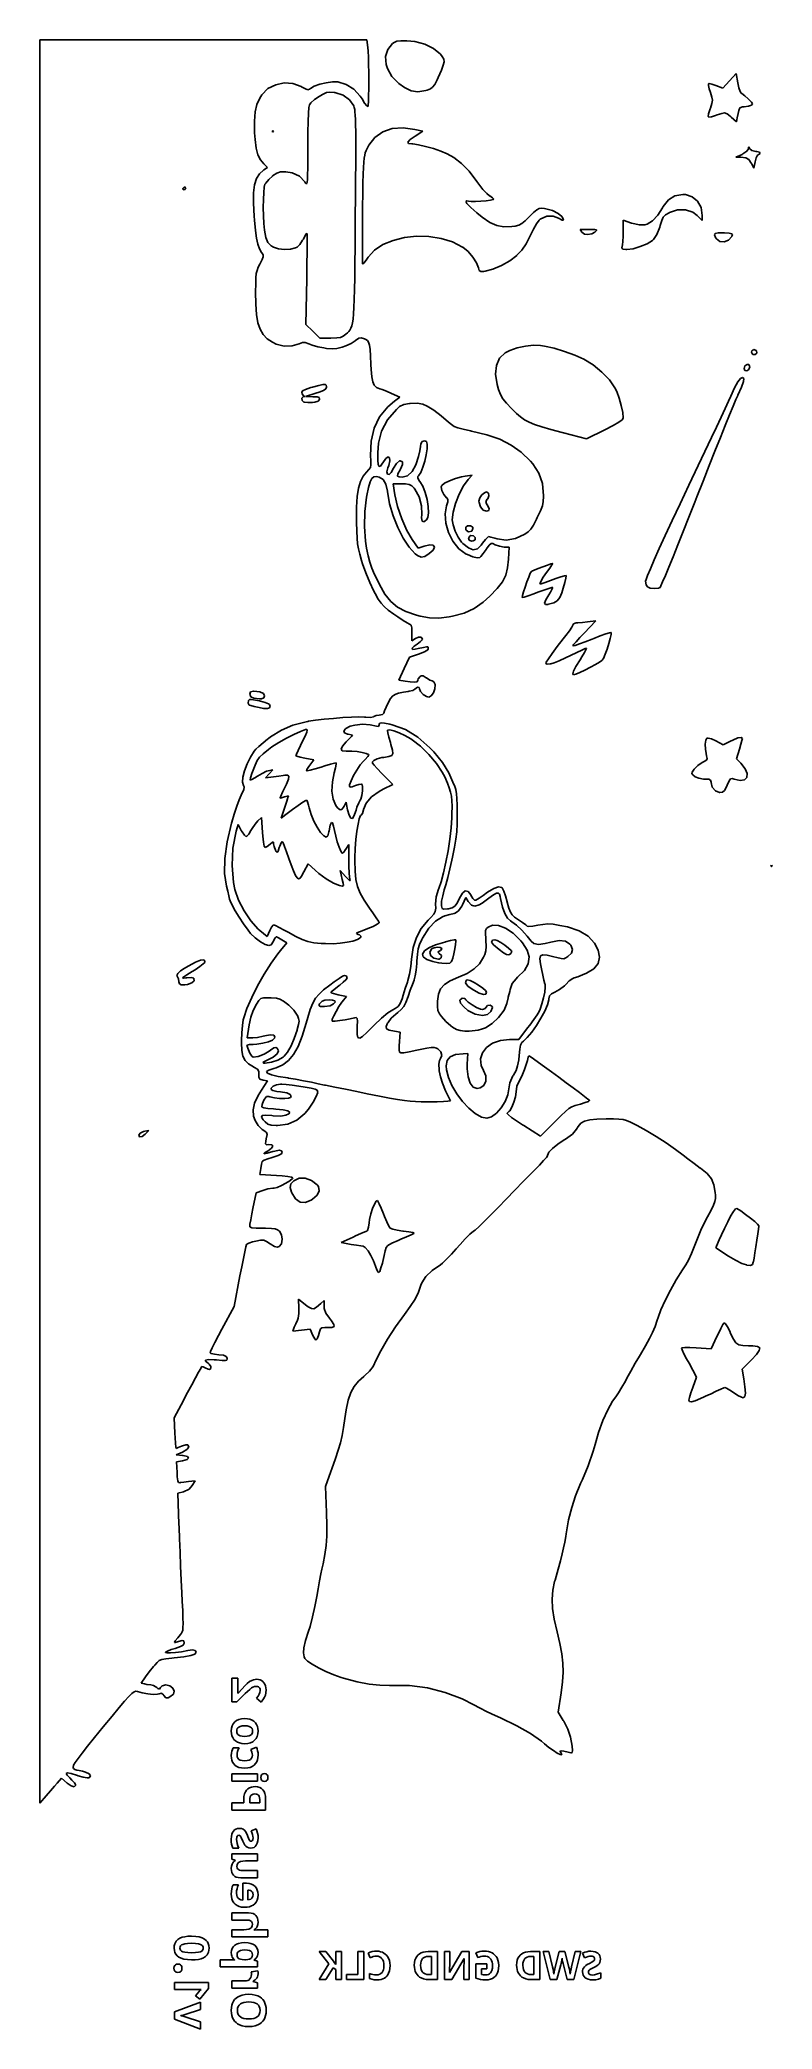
# Model space of a CAD drawing. Header units: millimetres. Extents: x 50.1 to 68.4, y -79.8 to -30.
import ezdxf

# ---------------------------------------------------------------- set-up
doc = ezdxf.new("R2010")
doc.units = ezdxf.units.MM
doc.layers.add('B.Silkscreen', color=31, linetype='CONTINUOUS', true_color=0xe8b2a7)

msp = doc.modelspace()

# ---------------------------------------------------------------- linework, layer by layer
at = {"layer": 'B.Silkscreen', "linetype": 'CONTINUOUS'}
for p, q in [((50.073148, -52.064296), (50.071848, -29.98827)), ((50.071848, -29.98827), (54.163434, -29.98827)), ((54.163434, -29.98827), (58.255021, -29.98827)), ((58.255021, -29.98827), (58.278506, -30.183798)), ((58.278506, -30.183798), (58.286348, -30.275818)), ((58.286348, -30.275818), (58.293402, -30.424743)), ((58.721097, -30.405795), (58.775118, -30.233354)), ((58.775118, -30.233354), (58.898711, -30.081291)), ((58.898711, -30.081291), (58.934583, -30.053486)), ((58.934583, -30.053486), (59.001923, -30.025436)), ((59.001923, -30.025436), (59.100982, -30.013175)), ((59.100982, -30.013175), (59.252951, -30.012595)), ((59.252951, -30.012595), (59.454568, -30.032359)), ((59.454568, -30.032359), (59.705535, -30.10066)), ((59.705535, -30.10066), (59.925213, -30.209884)), ((59.925213, -30.209884), (60.094212, -30.352202)), ((60.094212, -30.352202), (60.141782, -30.409538)), ((58.293402, -30.424743), (58.298289, -30.606167)), ((58.298289, -30.606167), (58.301043, -30.806717)), ((58.301043, -30.806717), (58.301699, -31.013026)), ((58.735626, -30.603486), (58.721097, -30.405795)), ((58.766871, -30.709404), (58.735626, -30.603486)), ((58.875489, -30.904702), (58.766871, -30.709404)), ((60.118506, -30.752429), (60.039596, -30.929287)), ((60.166725, -30.627394), (60.118506, -30.752429)), ((60.141782, -30.409538), (60.176908, -30.471318)), ((60.185707, -30.538814), (60.166725, -30.627394)), ((60.176908, -30.471318), (60.185707, -30.538814)), ((67.325083, -31.012181), (67.490993, -30.828928)), ((67.490993, -30.828928), (67.533385, -31.069591)), ((55.626962, -31.364114), (55.57337, -31.446336)), ((55.78045, -31.21207), (55.626962, -31.364114)), ((55.972923, -31.112242), (55.78045, -31.21207)), ((56.187021, -31.068129), (55.972923, -31.112242)), ((56.405387, -31.083226), (56.187021, -31.068129)), ((56.610659, -31.161033), (56.405387, -31.083226)), ((56.616922, -31.164659), (56.610659, -31.161033)), ((56.717586, -31.21963), (56.616922, -31.164659)), ((56.778885, -31.237386), (56.717586, -31.21963)), ((56.823434, -31.222022), (56.778885, -31.237386)), ((56.843654, -31.20574), (56.823434, -31.222022)), ((56.936185, -31.152636), (56.843654, -31.20574)), ((57.076828, -31.10334), (56.936185, -31.152636)), ((57.058986, -31.404418), (57.143232, -31.355292)), ((57.239251, -31.064196), (57.076828, -31.10334)), ((57.143232, -31.355292), (57.241406, -31.310961)), ((57.397122, -31.041548), (57.239251, -31.064196)), ((57.241406, -31.310961), (57.328823, -31.297076)), ((57.328823, -31.297076), (57.435572, -31.305754)), ((57.524109, -31.04174), (57.397122, -31.041548)), ((57.435572, -31.305754), (57.456334, -31.308868)), ((57.456334, -31.308868), (57.660422, -31.372913)), ((57.52427, -31.041761), (57.524109, -31.04174)), ((57.733767, -31.104763), (57.52427, -31.041761)), ((57.660422, -31.372913), (57.820164, -31.487559)), ((57.928684, -31.228093), (57.733767, -31.104763)), ((58.089038, -31.397788), (57.928684, -31.228093)), ((58.300291, -31.211721), (58.296854, -31.389435)), ((58.301699, -31.013026), (58.300291, -31.211721)), ((59.057362, -31.086783), (58.875489, -30.904702)), ((59.194462, -31.185065), (59.057362, -31.086783)), ((59.361223, -31.266305), (59.194462, -31.185065)), ((59.532001, -31.2896), (59.361223, -31.266305)), ((59.729279, -31.257389), (59.532001, -31.2896)), ((59.765687, -31.246983), (59.729279, -31.257389)), ((59.843708, -31.218513), (59.765687, -31.246983)), ((59.90086, -31.177867), (59.843708, -31.218513)), ((59.951509, -31.108387), (59.90086, -31.177867)), ((60.010016, -30.993413), (59.951509, -31.108387)), ((60.039596, -30.929287), (60.010016, -30.993413)), ((66.798707, -31.088585), (66.814835, -31.086601)), ((66.800617, -31.129951), (66.798707, -31.088585)), ((66.822922, -31.219548), (66.800617, -31.129951)), ((66.814835, -31.086601), (66.884812, -31.100998)), ((66.850448, -31.306834), (66.822922, -31.219548)), ((66.887387, -31.422556), (66.850448, -31.306834)), ((66.884812, -31.100998), (66.987316, -31.133634)), ((66.987316, -31.133634), (67.159173, -31.195434)), ((67.159173, -31.195434), (67.325083, -31.012181)), ((67.533385, -31.069591), (67.559645, -31.18884)), ((67.559645, -31.18884), (67.591092, -31.283254)), ((67.591092, -31.283254), (67.619437, -31.324808)), ((67.619437, -31.324808), (67.640345, -31.33598)), ((67.640345, -31.33598), (67.709668, -31.387934)), ((55.457462, -31.795258), (55.439641, -32.026678)), ((55.501117, -31.606624), (55.457462, -31.795258)), ((55.57337, -31.446336), (55.501117, -31.606624)), ((56.782926, -32.033158), (56.791225, -31.826131)), ((56.791225, -31.826131), (56.802369, -31.685775)), ((56.802369, -31.685775), (56.816209, -31.615976)), ((56.816209, -31.615976), (56.85546, -31.563545)), ((56.85546, -31.563545), (56.945067, -31.483413)), ((56.945067, -31.483413), (57.058986, -31.404418)), ((57.820164, -31.487559), (57.925183, -31.645601)), ((57.925183, -31.645601), (57.927882, -31.652238)), ((57.927882, -31.652238), (57.939543, -31.687211)), ((57.939543, -31.687211), (57.949451, -31.732119)), ((57.949451, -31.732119), (57.957684, -31.792342)), ((57.957684, -31.792342), (57.964319, -31.873259)), ((57.964319, -31.873259), (57.969433, -31.980248)), ((58.135044, -31.468553), (58.089038, -31.397788)), ((58.198698, -31.571373), (58.135044, -31.468553)), ((58.250369, -31.641927), (58.198698, -31.571373)), ((58.274707, -31.662978), (58.250369, -31.641927)), ((58.284027, -31.628433), (58.274707, -31.662978)), ((58.291421, -31.532795), (58.284027, -31.628433)), ((58.296854, -31.389435), (58.291421, -31.532795)), ((66.792828, -31.906685), (66.801448, -31.840347)), ((66.801448, -31.840347), (66.842208, -31.71663)), ((66.842208, -31.71663), (66.849407, -31.697055)), ((66.849407, -31.697055), (66.887532, -31.58456)), ((66.89997, -31.504095), (66.887387, -31.422556)), ((66.887532, -31.58456), (66.89997, -31.504095)), ((67.017595, -31.869062), (66.974487, -31.883692)), ((67.132739, -31.830349), (67.017595, -31.869062)), ((67.206091, -31.820182), (67.132739, -31.830349)), ((67.266462, -31.843362), (67.206091, -31.820182)), ((67.342661, -31.904689), (67.266462, -31.843362)), ((67.543055, -31.830816), (67.519006, -31.9462)), ((67.558334, -31.757332), (67.543055, -31.830816)), ((67.586922, -31.690763), (67.558334, -31.757332)), ((67.651067, -31.665846), (67.586922, -31.690763)), ((67.697997, -31.663653), (67.651067, -31.665846)), ((67.800342, -31.65214), (67.697997, -31.663653)), ((67.709668, -31.387934), (67.796578, -31.464097)), ((67.796578, -31.464097), (67.814292, -31.480796)), ((67.874194, -31.625958), (67.800342, -31.65214)), ((67.814292, -31.480796), (67.881804, -31.55211)), ((67.899331, -31.59541), (67.874194, -31.625958)), ((67.881804, -31.55211), (67.899331, -31.59541)), ((55.439641, -32.026678), (55.44489, -32.315324)), ((55.44489, -32.315324), (55.455857, -32.483962)), ((55.881818, -32.278739), (55.90044, -32.260118)), ((55.90044, -32.297361), (55.881818, -32.278739)), ((55.90044, -32.260118), (55.919062, -32.278739)), ((55.919062, -32.278739), (55.90044, -32.297361)), ((56.775458, -32.631681), (56.77762, -32.30297)), ((56.77762, -32.30297), (56.782926, -32.033158)), ((57.969433, -31.980248), (57.973101, -32.118689)), ((57.973101, -32.118689), (57.975402, -32.29396)), ((57.975402, -32.29396), (57.976411, -32.51144)), ((58.454879, -32.433834), (58.653547, -32.295264)), ((58.653547, -32.295264), (58.890782, -32.213291)), ((58.890782, -32.213291), (59.159778, -32.190884)), ((59.159778, -32.190884), (59.45373, -32.231016)), ((59.45373, -32.231016), (59.655113, -32.278947)), ((59.655113, -32.278947), (59.46304, -32.398346)), ((66.812367, -31.924927), (66.792828, -31.906685)), ((66.87429, -31.913193), (66.812367, -31.924927)), ((66.974487, -31.883692), (66.87429, -31.913193)), ((67.368737, -31.927578), (67.342661, -31.904689)), ((67.49901, -32.041959), (67.368737, -31.927578)), ((67.519006, -31.9462), (67.49901, -32.041959)), ((55.455857, -32.483962), (55.483324, -32.701485)), ((55.483324, -32.701485), (55.52647, -32.86672)), ((55.52647, -32.86672), (55.589238, -32.992968)), ((56.775231, -32.975016), (56.775414, -32.680858)), ((56.775414, -32.680858), (56.775458, -32.631681)), ((57.976205, -32.776507), (57.974862, -33.094542)), ((57.976411, -32.51144), (57.976205, -32.776507)), ((58.200137, -32.879045), (58.215975, -32.81789)), ((58.215975, -32.81789), (58.235362, -32.762904)), ((58.235362, -32.762904), (58.301584, -32.626028)), ((58.301584, -32.626028), (58.454879, -32.433834)), ((59.335143, -32.486824), (59.280074, -32.547578)), ((59.280074, -32.547578), (59.294046, -32.583497)), ((59.294046, -32.583497), (59.37674, -32.595308)), ((59.459573, -32.400505), (59.335143, -32.486824)), ((59.37674, -32.595308), (59.406, -32.59644)), ((59.406, -32.59644), (59.545854, -32.616877)), ((59.46304, -32.398346), (59.459573, -32.400505)), ((59.545854, -32.616877), (59.724672, -32.658048)), ((59.724672, -32.658048), (59.91933, -32.713529)), ((59.91933, -32.713529), (60.106702, -32.776896)), ((60.106702, -32.776896), (60.263665, -32.841723)), ((60.263665, -32.841723), (60.432886, -32.935452)), ((67.483138, -32.928863), (67.641422, -32.857015)), ((67.641422, -32.857015), (67.665407, -32.845622)), ((67.665407, -32.845622), (67.764783, -32.780529)), ((67.764783, -32.780529), (67.800839, -32.71817)), ((67.800839, -32.71817), (67.801567, -32.692666)), ((67.801567, -32.692666), (67.810151, -32.671491)), ((67.810151, -32.671491), (67.839933, -32.716349)), ((67.839933, -32.716349), (67.888419, -32.759002)), ((67.888419, -32.759002), (67.987774, -32.781525)), ((67.987774, -32.781525), (68.00744, -32.782068)), ((68.00744, -32.782068), (68.079901, -32.799565)), ((68.045501, -32.868056), (68.03164, -32.878082)), ((68.095399, -32.83244), (68.045501, -32.868056)), ((68.079901, -32.799565), (68.095399, -32.83244)), ((55.565813, -33.341642), (55.492972, -33.460852)), ((55.665564, -33.251345), (55.565813, -33.341642)), ((55.589238, -32.992968), (55.675569, -33.093525)), ((55.677977, -33.24299), (55.665564, -33.251345)), ((55.675569, -33.093525), (55.771045, -33.182009)), ((55.771045, -33.182009), (55.677977, -33.24299)), ((55.897706, -33.397181), (56.000597, -33.325664)), ((56.000597, -33.325664), (56.096019, -33.295081)), ((56.096019, -33.295081), (56.224216, -33.292328)), ((56.224216, -33.292328), (56.384001, -33.316532)), ((56.384001, -33.316532), (56.565675, -33.402711)), ((56.768564, -33.485263), (56.772419, -33.369749)), ((56.772419, -33.369749), (56.774437, -33.202156)), ((56.774437, -33.202156), (56.775231, -32.975016)), ((57.974862, -33.094542), (57.972457, -33.470922)), ((58.157377, -33.565979), (58.162672, -33.350281)), ((58.162672, -33.350281), (58.169115, -33.181986)), ((58.169115, -33.181986), (58.177188, -33.052846)), ((58.177188, -33.052846), (58.187368, -32.954615)), ((58.187368, -32.954615), (58.200137, -32.879045)), ((60.432886, -32.935452), (60.624987, -33.08366)), ((60.624987, -33.08366), (60.812058, -33.279682)), ((60.812058, -33.279682), (61.006849, -33.53542)), ((67.61349, -32.930251), (67.483138, -32.928863)), ((67.733168, -32.941456), (67.61349, -32.930251)), ((67.809598, -32.984189), (67.733168, -32.941456)), ((67.872872, -33.076963), (67.809598, -32.984189)), ((67.88291, -33.095994), (67.872872, -33.076963)), ((67.939697, -33.205624), (67.88291, -33.095994)), ((67.966522, -33.046847), (67.939697, -33.205624)), ((67.99421, -32.944712), (67.966522, -33.046847)), ((68.03164, -32.878082), (67.99421, -32.944712)), ((53.652801, -33.714472), (53.650823, -33.732552)), ((53.650823, -33.732552), (53.682595, -33.744267)), ((53.684135, -33.674509), (53.652801, -33.714472)), ((53.682595, -33.744267), (53.702705, -33.734121)), ((53.694699, -33.672574), (53.684135, -33.674509)), ((53.723695, -33.69687), (53.694699, -33.672574)), ((53.702705, -33.734121), (53.723695, -33.69687)), ((55.420707, -33.820751), (55.417624, -34.07881)), ((55.445214, -33.61766), (55.420707, -33.820751)), ((55.492972, -33.460852), (55.445214, -33.61766)), ((55.665629, -33.989517), (55.673251, -33.814801)), ((55.673251, -33.814801), (55.686581, -33.680886)), ((55.686581, -33.680886), (55.705461, -33.604515)), ((55.705461, -33.604515), (55.724398, -33.574399)), ((55.724398, -33.574399), (55.798986, -33.487396)), ((55.798986, -33.487396), (55.894604, -33.399677)), ((55.894604, -33.399677), (55.897706, -33.397181)), ((56.565675, -33.402711), (56.70409, -33.548926)), ((56.70409, -33.548926), (56.722491, -33.575927)), ((56.722491, -33.575927), (56.739834, -33.594031)), ((56.739834, -33.594031), (56.752885, -33.589935)), ((56.752885, -33.589935), (56.762257, -33.556169)), ((56.762257, -33.556169), (56.768564, -33.485263)), ((57.972457, -33.470922), (57.969069, -33.911027)), ((58.148312, -34.172571), (58.15275, -33.837327)), ((58.15275, -33.837327), (58.157377, -33.565979)), ((61.006849, -33.53542), (61.056775, -33.604247)), ((61.056775, -33.604247), (61.160073, -33.733712)), ((61.160073, -33.733712), (61.25384, -33.835901)), ((61.25384, -33.835901), (61.322552, -33.893218)), ((65.963142, -33.895285), (66.161482, -33.861584)), ((66.161482, -33.861584), (66.226402, -33.865546)), ((66.226402, -33.865546), (66.396603, -33.92035)), ((55.417624, -34.07881), (55.434134, -34.400521)), ((55.663872, -34.188286), (55.665629, -33.989517)), ((55.668135, -34.394364), (55.663872, -34.188286)), ((57.969069, -33.911027), (57.964772, -34.420235)), ((58.143958, -34.587015), (58.14702, -34.280572)), ((58.14702, -34.280572), (58.148312, -34.172571)), ((60.754689, -34.019131), (60.726624, -34.033427)), ((60.726624, -34.033427), (60.759256, -34.088579)), ((60.799572, -34.029695), (60.754689, -34.019131)), ((60.759256, -34.088579), (60.852857, -34.184972)), ((60.867239, -34.037702), (60.799572, -34.029695)), ((60.852857, -34.184972), (61.007698, -34.322989)), ((60.976598, -34.037499), (60.867239, -34.037702)), ((61.106973, -34.030771), (60.976598, -34.037499)), ((61.007698, -34.322989), (61.138257, -34.429606)), ((61.237695, -34.019202), (61.106973, -34.030771)), ((61.348088, -34.004477), (61.237695, -34.019202)), ((61.322552, -33.893218), (61.331042, -33.898121)), ((61.331042, -33.898121), (61.401718, -33.945758)), ((61.417482, -33.988281), (61.348088, -34.004477)), ((61.401718, -33.945758), (61.43085, -33.978249)), ((61.43085, -33.978249), (61.417482, -33.988281)), ((62.327531, -34.411602), (62.426507, -34.312832)), ((62.426507, -34.312832), (62.505027, -34.243456)), ((62.505027, -34.243456), (62.565225, -34.2098)), ((62.565225, -34.2098), (62.624832, -34.20239)), ((62.624832, -34.20239), (62.701582, -34.211751)), ((62.701582, -34.211751), (62.730662, -34.216939)), ((62.730662, -34.216939), (62.895539, -34.265169)), ((62.895539, -34.265169), (63.038702, -34.335904)), ((63.038702, -34.335904), (63.133786, -34.416647)), ((65.535618, -34.377174), (65.649255, -34.194936)), ((65.649255, -34.194936), (65.667871, -34.160142)), ((65.667871, -34.160142), (65.797794, -33.995331)), ((65.815149, -34.320889), (65.726961, -34.372347)), ((65.797794, -33.995331), (65.963142, -33.895285)), ((65.825806, -34.315381), (65.815149, -34.320889)), ((66.028612, -34.245609), (65.825806, -34.315381)), ((66.226786, -34.241945), (66.028612, -34.245609)), ((66.407075, -34.303069), (66.226786, -34.241945)), ((66.396603, -33.92035), (66.52891, -34.032182)), ((66.516004, -34.38415), (66.407075, -34.303069)), ((66.52891, -34.032182), (66.614653, -34.191584)), ((66.614653, -34.191584), (66.645161, -34.389101)), ((55.434134, -34.400521), (55.441791, -34.502102)), ((55.441791, -34.502102), (55.465765, -34.759663)), ((55.465765, -34.759663), (55.493241, -34.957943)), ((55.678575, -34.591004), (55.668135, -34.394364)), ((55.694683, -34.756346), (55.678575, -34.591004)), ((55.728328, -34.937364), (55.694683, -34.756346)), ((56.746964, -34.835852), (56.713153, -34.888)), ((56.753934, -34.829912), (56.746964, -34.835852)), ((56.75681, -34.865651), (56.753934, -34.829912)), ((56.75829, -34.966873), (56.75681, -34.865651)), ((57.962381, -34.698889), (57.958245, -35.178874)), ((57.964772, -34.420235), (57.962381, -34.698889)), ((58.142207, -34.868479), (58.143958, -34.587015)), ((61.138257, -34.429606), (61.329968, -34.559117)), ((61.329968, -34.559117), (61.506863, -34.636762)), ((61.506863, -34.636762), (61.685335, -34.668898)), ((61.685335, -34.668898), (61.881779, -34.661879)), ((61.881779, -34.661879), (61.962826, -34.6513)), ((61.962826, -34.6513), (62.054439, -34.630042)), ((62.054439, -34.630042), (62.131161, -34.591204)), ((62.131161, -34.591204), (62.214892, -34.522489)), ((62.214892, -34.522489), (62.327531, -34.411602)), ((62.423263, -34.728614), (62.34669, -34.880299)), ((62.499127, -34.598412), (62.423263, -34.728614)), ((62.563222, -34.507795), (62.499127, -34.598412)), ((62.591201, -34.480115), (62.563222, -34.507795)), ((62.753513, -34.404913), (62.591201, -34.480115)), ((62.917229, -34.402509), (62.753513, -34.404913)), ((63.049799, -34.456629), (62.917229, -34.402509)), ((63.140504, -34.504103), (63.049799, -34.456629)), ((63.133786, -34.416647), (63.159564, -34.453164)), ((63.177699, -34.502659), (63.140504, -34.504103)), ((63.159564, -34.453164), (63.177699, -34.502659)), ((63.609083, -34.763982), (63.592335, -34.736804)), ((63.592335, -34.736804), (63.617159, -34.736804)), ((63.631429, -34.80198), (63.609083, -34.763982)), ((63.617159, -34.736804), (63.698327, -34.736804)), ((63.69787, -34.852706), (63.631429, -34.80198)), ((63.775144, -34.867156), (63.69787, -34.852706)), ((63.698327, -34.736804), (63.816539, -34.736804)), ((63.884859, -34.843831), (63.775144, -34.867156)), ((63.816539, -34.736804), (63.844334, -34.736817)), ((63.844334, -34.736817), (63.954532, -34.738524)), ((63.961387, -34.80198), (63.884859, -34.843831)), ((63.954532, -34.738524), (64.003377, -34.746625)), ((64.001964, -34.766113), (63.961387, -34.80198)), ((64.003377, -34.746625), (64.001964, -34.766113)), ((64.66775, -34.905873), (64.671261, -34.75655)), ((64.671261, -34.75655), (64.671261, -34.506282)), ((64.671261, -34.506282), (64.878462, -34.576233)), ((64.878462, -34.576233), (64.88646, -34.578904)), ((64.88646, -34.578904), (65.067368, -34.622349)), ((65.067368, -34.622349), (65.209634, -34.622927)), ((65.209634, -34.622927), (65.268317, -34.605054)), ((65.268317, -34.605054), (65.404191, -34.518209)), ((65.404191, -34.518209), (65.535618, -34.377174)), ((65.511967, -34.861484), (65.425854, -34.986351)), ((65.583122, -34.680111), (65.511967, -34.861484)), ((65.593854, -34.642161), (65.583122, -34.680111)), ((65.632587, -34.510056), (65.593854, -34.642161)), ((65.671531, -34.42776), (65.632587, -34.510056)), ((65.726961, -34.372347), (65.671531, -34.42776)), ((66.645161, -34.509334), (66.516004, -34.38415)), ((66.645161, -34.389101), (66.645161, -34.509334)), ((66.948455, -34.872298), (66.966765, -34.834981)), ((66.966765, -34.834981), (67.042865, -34.820929)), ((67.042865, -34.820929), (67.184731, -34.823762)), ((67.184731, -34.823762), (67.20123, -34.824625)), ((67.20123, -34.824625), (67.323159, -34.833156)), ((67.323159, -34.833156), (67.385857, -34.845939)), ((67.385857, -34.845939), (67.403134, -34.868585)), ((55.493241, -34.957943), (55.526543, -35.108329)), ((55.526543, -35.108329), (55.567994, -35.222208)), ((55.567994, -35.222208), (55.619918, -35.310967)), ((55.619918, -35.310967), (55.626318, -35.319856)), ((55.626318, -35.319856), (55.656745, -35.370947)), ((55.779704, -35.061551), (55.728328, -34.937364)), ((55.857788, -35.146044), (55.779704, -35.061551)), ((55.918316, -35.183339), (55.857788, -35.146044)), ((56.04089, -35.222229), (55.918316, -35.183339)), ((56.193606, -35.237986), (56.04089, -35.222229)), ((56.346875, -35.230714), (56.193606, -35.237986)), ((56.471106, -35.200519), (56.346875, -35.230714)), ((56.507168, -35.181264), (56.471106, -35.200519)), ((56.576979, -35.110904), (56.507168, -35.181264)), ((56.648134, -35.007628), (56.576979, -35.110904)), ((56.665185, -34.976425), (56.648134, -35.007628)), ((56.713153, -34.888), (56.665185, -34.976425)), ((56.754747, -35.573548), (56.75722, -35.329811)), ((56.75722, -35.329811), (56.758414, -35.124589)), ((56.758414, -35.124589), (56.75829, -34.966873)), ((57.958245, -35.178874), (57.954326, -35.592507)), ((58.141736, -35.116642), (58.142207, -34.868479)), ((58.142515, -35.323184), (58.141736, -35.116642)), ((58.144515, -35.479783), (58.142515, -35.323184)), ((58.444649, -35.25803), (58.287263, -35.433088)), ((58.656852, -35.116687), (58.444649, -35.25803)), ((58.911635, -35.010348), (58.656852, -35.116687)), ((59.196757, -34.940298), (58.911635, -35.010348)), ((59.499981, -34.907824), (59.196757, -34.940298)), ((59.809067, -34.914213), (59.499981, -34.907824)), ((60.111777, -34.960752), (59.809067, -34.914213)), ((60.395871, -35.048728), (60.111777, -34.960752)), ((60.64911, -35.179427), (60.395871, -35.048728)), ((60.656126, -35.184037), (60.64911, -35.179427)), ((60.785522, -35.291891), (60.656126, -35.184037)), ((60.906319, -35.430547), (60.785522, -35.291891)), ((62.128932, -35.255416), (62.010607, -35.383107)), ((62.236538, -35.09444), (62.128932, -35.255416)), ((62.346633, -34.880421), (62.236538, -35.09444)), ((62.34669, -34.880299), (62.346633, -34.880421)), ((64.637375, -35.199951), (64.647984, -35.123204)), ((64.659996, -35.232349), (64.637375, -35.199951)), ((64.647984, -35.123204), (64.658621, -35.042185)), ((64.658621, -35.042185), (64.66775, -34.905873)), ((64.734343, -35.239505), (64.659996, -35.232349)), ((64.760645, -35.23959), (64.734343, -35.239505)), ((64.917816, -35.219787), (64.760645, -35.23959)), ((65.095798, -35.167724), (64.917816, -35.219787)), ((65.265653, -35.094416), (65.095798, -35.167724)), ((65.398445, -35.01088), (65.265653, -35.094416)), ((65.425854, -34.986351), (65.398445, -35.01088)), ((66.979959, -34.939256), (66.948455, -34.872298)), ((67.001085, -34.970599), (66.979959, -34.939256)), ((67.086423, -35.036767), (67.001085, -34.970599)), ((67.193797, -35.046875), (67.086423, -35.036767)), ((67.300775, -35.004619), (67.193797, -35.046875)), ((67.384926, -34.913695), (67.300775, -35.004619)), ((67.388794, -34.906707), (67.384926, -34.913695)), ((67.403134, -34.868585), (67.388794, -34.906707)), ((55.487754, -35.844093), (55.477325, -35.949515)), ((55.506916, -35.76165), (55.487754, -35.844093)), ((55.537442, -35.685019), (55.506916, -35.76165)), ((55.57862, -35.603385), (55.537442, -35.685019)), ((55.636057, -35.490328), (55.57862, -35.603385)), ((55.661046, -35.42031), (55.636057, -35.490328)), ((55.656745, -35.370947), (55.661046, -35.42031)), ((56.748999, -35.975147), (56.751034, -35.846812)), ((56.751034, -35.846812), (56.754747, -35.573548)), ((57.954326, -35.592507), (57.950191, -35.945132)), ((58.147706, -35.578119), (58.144515, -35.479783)), ((58.151806, -35.609994), (58.147706, -35.578119)), ((58.181765, -35.580327), (58.151806, -35.609994)), ((58.237671, -35.505874), (58.181765, -35.580327)), ((58.287263, -35.433088), (58.237671, -35.505874)), ((61.000256, -35.575988), (60.906319, -35.430547)), ((61.048217, -35.699713), (61.000256, -35.575988)), ((61.067678, -35.76712), (61.048217, -35.699713)), ((61.105181, -35.792342), (61.067678, -35.76712)), ((61.185016, -35.787393), (61.105181, -35.792342)), ((61.215821, -35.782628), (61.185016, -35.787393)), ((61.408903, -35.730096), (61.215821, -35.782628)), ((61.623839, -35.637317), (61.408903, -35.730096)), ((61.831906, -35.518729), (61.623839, -35.637317)), ((62.004382, -35.388771), (61.831906, -35.518729)), ((62.010607, -35.383107), (62.004382, -35.388771)), ((55.472998, -36.095085), (55.472141, -36.297968)), ((55.472141, -36.297968), (55.476988, -36.604644)), ((55.477325, -35.949515), (55.472998, -36.095085)), ((56.73006, -37.120382), (56.748999, -35.975147)), ((57.945407, -36.242089), (57.939539, -36.488722)), ((57.950191, -35.945132), (57.945407, -36.242089)), ((55.476988, -36.604644), (55.494784, -36.866476)), ((57.922816, -36.852382), (57.911094, -36.980094)), ((57.932153, -36.690372), (57.922816, -36.852382)), ((57.939539, -36.488722), (57.932153, -36.690372)), ((55.494784, -36.866476), (55.528918, -37.074045)), ((55.528918, -37.074045), (55.582763, -37.23741)), ((55.582763, -37.23741), (55.659693, -37.366635)), ((56.903412, -37.287977), (56.73006, -37.120382)), ((57.076763, -37.455572), (56.903412, -37.287977)), ((57.766371, -37.32526), (57.725803, -37.362464)), ((57.801517, -37.291152), (57.766371, -37.32526)), ((57.831674, -37.2548), (57.801517, -37.291152)), ((57.857276, -37.21086), (57.831674, -37.2548)), ((57.878758, -37.15399), (57.857276, -37.21086)), ((57.896553, -37.078849), (57.878758, -37.15399)), ((57.911094, -36.980094), (57.896553, -37.078849)), ((55.659693, -37.366635), (55.763084, -37.471782)), ((55.763084, -37.471782), (55.896307, -37.562911)), ((55.896307, -37.562911), (55.984851, -37.605942)), ((55.984851, -37.605942), (56.182524, -37.65552)), ((56.182524, -37.65552), (56.383328, -37.65422)), ((56.383328, -37.65422), (56.560026, -37.600498)), ((56.560026, -37.600498), (56.560211, -37.600403)), ((56.560211, -37.600403), (56.644458, -37.56377)), ((56.644458, -37.56377), (56.711641, -37.563947)), ((56.711641, -37.563947), (56.80262, -37.601022)), ((56.80262, -37.601022), (56.88729, -37.63305)), ((56.88729, -37.63305), (57.02758, -37.672275)), ((57.02758, -37.672275), (57.178388, -37.703853)), ((57.351408, -37.455572), (57.076763, -37.455572)), ((57.178388, -37.703853), (57.247836, -37.714944)), ((57.247836, -37.714944), (57.385097, -37.727601)), ((57.500046, -37.452504), (57.351408, -37.455572)), ((57.385097, -37.727601), (57.503069, -37.717942)), ((57.597052, -37.439531), (57.500046, -37.452504)), ((57.503069, -37.717942), (57.639092, -37.684387)), ((57.665157, -37.410999), (57.597052, -37.439531)), ((57.639092, -37.684387), (57.726146, -37.654382)), ((57.725803, -37.362464), (57.665157, -37.410999)), ((57.726146, -37.654382), (57.86351, -37.591307)), ((57.86351, -37.591307), (57.965934, -37.525619)), ((57.965934, -37.525619), (57.973237, -37.519497)), ((57.973237, -37.519497), (58.051765, -37.462489)), ((58.051765, -37.462489), (58.113624, -37.450095)), ((58.113624, -37.450095), (58.192345, -37.474788)), ((58.192345, -37.474788), (58.227008, -37.490144)), ((58.227008, -37.490144), (58.269249, -37.518005)), ((58.269249, -37.518005), (58.299057, -37.560839)), ((58.299057, -37.560839), (58.319401, -37.630542)), ((58.319401, -37.630542), (58.33325, -37.739008)), ((58.33325, -37.739008), (58.343573, -37.898132)), ((61.575824, -37.961305), (61.715499, -37.825995)), ((61.715499, -37.825995), (61.835666, -37.765089)), ((61.835666, -37.765089), (62.01909, -37.704682)), ((62.01909, -37.704682), (62.22531, -37.659685)), ((62.22531, -37.659685), (62.426831, -37.63593)), ((62.426831, -37.63593), (62.596153, -37.639248)), ((62.596153, -37.639248), (62.699795, -37.656239)), ((62.699795, -37.656239), (62.939893, -37.712947)), ((62.939893, -37.712947), (63.202415, -37.792745)), ((63.202415, -37.792745), (63.459153, -37.886631)), ((67.874194, -37.809384), (67.885975, -37.77425)), ((67.901323, -37.857151), (67.874194, -37.809384)), ((67.885975, -37.77425), (67.937889, -37.747086)), ((67.937889, -37.747086), (67.996618, -37.767937)), ((68.009588, -37.832202), (67.971481, -37.871606)), ((67.996618, -37.767937), (68.004987, -37.778154)), ((68.004987, -37.778154), (68.009588, -37.832202)), ((58.343573, -37.898132), (58.353339, -38.119809)), ((58.353339, -38.119809), (58.359286, -38.243787)), ((58.359286, -38.243787), (58.374871, -38.427164)), ((61.475376, -38.359098), (61.495652, -38.13974)), ((61.495652, -38.13974), (61.575824, -37.961305)), ((63.459153, -37.886631), (63.681897, -37.985608)), ((63.681897, -37.985608), (63.686231, -37.987792)), ((63.686231, -37.987792), (63.917208, -38.128968)), ((63.917208, -38.128968), (64.137097, -38.307538)), ((64.137097, -38.307538), (64.325554, -38.504823)), ((67.691285, -38.218194), (67.714179, -38.153179)), ((67.708952, -38.264866), (67.691285, -38.218194)), ((67.761739, -38.277281), (67.708952, -38.264866)), ((67.714179, -38.153179), (67.772202, -38.114339)), ((67.813841, -38.240379), (67.761739, -38.277281)), ((67.772202, -38.114339), (67.815168, -38.118561)), ((67.83695, -38.175103), (67.813841, -38.240379)), ((67.815168, -38.118561), (67.83695, -38.175103)), ((67.914682, -37.867255), (67.901323, -37.857151)), ((67.971481, -37.871606), (67.914682, -37.867255)), ((56.648023, -38.779501), (56.626686, -38.820102)), ((56.626686, -38.820102), (56.632628, -38.853267)), ((56.719096, -38.740304), (56.648023, -38.779501)), ((56.850497, -38.69719), (56.719096, -38.740304)), ((56.719795, -38.922933), (56.980499, -38.839496)), ((56.896701, -38.684453), (56.850497, -38.69719)), ((57.055723, -38.642568), (56.896701, -38.684453)), ((56.980499, -38.839496), (57.062594, -38.812112)), ((57.1563, -38.62038), (57.055723, -38.642568)), ((57.062594, -38.812112), (57.17056, -38.76786)), ((57.211808, -38.617836), (57.1563, -38.62038)), ((57.17056, -38.76786), (57.225727, -38.727474)), ((57.235624, -38.634883), (57.211808, -38.617836)), ((57.225727, -38.727474), (57.241202, -38.683088)), ((57.241122, -38.671469), (57.235624, -38.634883)), ((57.241202, -38.683088), (57.241122, -38.671469)), ((58.374871, -38.427164), (58.399972, -38.554756)), ((58.399972, -38.554756), (58.439108, -38.638755)), ((58.439108, -38.638755), (58.4968, -38.691354)), ((58.4968, -38.691354), (58.577566, -38.724748)), ((58.577566, -38.724748), (58.633357, -38.744391)), ((58.633357, -38.744391), (58.742886, -38.788028)), ((58.742886, -38.788028), (58.869716, -38.842118)), ((58.869716, -38.842118), (59.082981, -38.936064)), ((61.515392, -38.617174), (61.475376, -38.359098)), ((61.551553, -38.74047), (61.515392, -38.617174)), ((61.600349, -38.869338), (61.551553, -38.74047)), ((64.325554, -38.504823), (64.462238, -38.702143)), ((64.462238, -38.702143), (64.505192, -38.794758)), ((64.505192, -38.794758), (64.564848, -38.961375)), ((67.36034, -38.908065), (67.455911, -38.702138)), ((67.455911, -38.702138), (67.536999, -38.554813)), ((67.536999, -38.554813), (67.60288, -38.469821)), ((67.629228, -38.685373), (67.538792, -38.885309)), ((67.60288, -38.469821), (67.656505, -38.442522)), ((67.677836, -38.545739), (67.629228, -38.685373)), ((67.656505, -38.442522), (67.684918, -38.465279)), ((67.684918, -38.465279), (67.677836, -38.545739)), ((56.664155, -38.925129), (56.630445, -38.960967)), ((56.630445, -38.960967), (56.635596, -39.018003)), ((56.632628, -38.853267), (56.67324, -38.902021)), ((56.635596, -39.018003), (56.678291, -39.060557)), ((56.67324, -38.923746), (56.664155, -38.925129)), ((56.67324, -38.902021), (56.700686, -38.91626)), ((56.700686, -38.91626), (56.67324, -38.923746)), ((56.678291, -39.060557), (56.694947, -39.064879)), ((56.694947, -39.064879), (56.779926, -39.071626)), ((56.899432, -38.92481), (56.719795, -38.922933)), ((56.779926, -39.071626), (56.892119, -39.068699)), ((56.892119, -39.068699), (56.949584, -39.062836)), ((57.008056, -38.93021), (56.899432, -38.92481)), ((56.949584, -39.062836), (57.034297, -39.037978)), ((57.058773, -38.947796), (57.008056, -38.93021)), ((57.034297, -39.037978), (57.066706, -38.991862)), ((57.06795, -38.984129), (57.058773, -38.947796)), ((57.066706, -38.991862), (57.06795, -38.984129)), ((58.776661, -39.18012), (58.573659, -39.428381)), ((58.773231, -39.506278), (58.992996, -39.244385)), ((58.944203, -39.03831), (58.776661, -39.18012)), ((59.082981, -38.936064), (58.944203, -39.03831)), ((58.992996, -39.244385), (59.074057, -39.173772)), ((59.074057, -39.173772), (59.178995, -39.121519)), ((59.178995, -39.121519), (59.322105, -39.093261)), ((59.322105, -39.093261), (59.336616, -39.091552)), ((59.336616, -39.091552), (59.512539, -39.086795)), ((59.512539, -39.086795), (59.656169, -39.110971)), ((59.656169, -39.110971), (59.766225, -39.160965)), ((59.766225, -39.160965), (59.928468, -39.26269)), ((59.928468, -39.26269), (60.110111, -39.399829)), ((61.659886, -38.97812), (61.600349, -38.869338)), ((61.744763, -39.088377), (61.659886, -38.97812)), ((61.869581, -39.221665), (61.744763, -39.088377)), ((61.894453, -39.246789), (61.869581, -39.221665)), ((61.999382, -39.348872), (61.894453, -39.246789)), ((62.096345, -39.432016), (61.999382, -39.348872)), ((64.564848, -38.961375), (64.617603, -39.146597)), ((64.617603, -39.146597), (64.655508, -39.321609)), ((64.655508, -39.321609), (64.670614, -39.457594)), ((67.115433, -39.439727), (67.218591, -39.218575)), ((67.218591, -39.218575), (67.302394, -39.036722)), ((67.302394, -39.036722), (67.36034, -38.908065)), ((67.420032, -39.161367), (67.330681, -39.378338)), ((67.488449, -38.998696), (67.420032, -39.161367)), ((67.533152, -38.897219), (67.488449, -38.998696)), ((67.538792, -38.885309), (67.533152, -38.897219)), ((58.43463, -39.714505), (58.359853, -40.037857)), ((58.573659, -39.428381), (58.43463, -39.714505)), ((58.543746, -40.084429), (58.624462, -39.784019)), ((58.624462, -39.784019), (58.773231, -39.506278)), ((60.110111, -39.399829), (60.295161, -39.561115)), ((60.295161, -39.561115), (60.368909, -39.624907)), ((60.368909, -39.624907), (60.442468, -39.671511)), ((60.442468, -39.671511), (60.533963, -39.70791)), ((60.533963, -39.70791), (60.661928, -39.741467)), ((60.661928, -39.741467), (60.844893, -39.779545)), ((60.844893, -39.779545), (60.869076, -39.784369)), ((60.869076, -39.784369), (61.253857, -39.877262)), ((62.196659, -39.501368), (62.096345, -39.432016)), ((62.311638, -39.562072), (62.196659, -39.501368)), ((62.4526, -39.619274), (62.311638, -39.562072)), ((62.63086, -39.678119), (62.4526, -39.619274)), ((62.857733, -39.743751), (62.63086, -39.678119)), ((63.144536, -39.821316), (62.857733, -39.743751)), ((63.177015, -39.829945), (63.144536, -39.821316)), ((63.749777, -39.981961), (63.177015, -39.829945)), ((64.210519, -39.75246), (63.749777, -39.981961)), ((64.415273, -39.647049), (64.210519, -39.75246)), ((64.556458, -39.565937), (64.415273, -39.647049)), ((64.639595, -39.505586), (64.556458, -39.565937)), ((64.670206, -39.462456), (64.639595, -39.505586)), ((64.670614, -39.457594), (64.670206, -39.462456)), ((66.877061, -39.944352), (66.999422, -39.686285)), ((66.999422, -39.686285), (67.115433, -39.439727)), ((67.223177, -39.642719), (67.100298, -39.947615)), ((67.330681, -39.378338), (67.223177, -39.642719)), ((58.359853, -40.037857), (58.349604, -40.397801)), ((58.5261, -40.326903), (58.543746, -40.084429)), ((58.529547, -40.511346), (58.5261, -40.326903)), ((59.576197, -40.284216), (59.546662, -40.421221)), ((59.59749, -40.171806), (59.576197, -40.284216)), ((59.606137, -40.107339), (59.59749, -40.171806)), ((59.606158, -40.105797), (59.606137, -40.107339)), ((59.635098, -40.047255), (59.606158, -40.105797)), ((59.696916, -40.026836), (59.635098, -40.047255)), ((59.743765, -40.047519), (59.696916, -40.026836)), ((59.742201, -40.379604), (59.763997, -40.231654)), ((59.766049, -40.114682), (59.743765, -40.047519)), ((59.763997, -40.231654), (59.766049, -40.114682)), ((61.253857, -39.877262), (61.580366, -39.991952)), ((61.580366, -39.991952), (61.862618, -40.135495)), ((61.862618, -40.135495), (62.114632, -40.314946)), ((62.114632, -40.314946), (62.350421, -40.53736)), ((66.541435, -40.6476), (66.793951, -40.118475)), ((66.793951, -40.118475), (66.877061, -39.944352)), ((66.964826, -40.286135), (66.819539, -40.651386)), ((67.100298, -39.947615), (66.964826, -40.286135)), ((58.24931, -40.811217), (58.161163, -40.916501)), ((58.307567, -40.750959), (58.24931, -40.811217)), ((58.341416, -40.697661), (58.307567, -40.750959)), ((58.35599, -40.630159), (58.341416, -40.697661)), ((58.349604, -40.397801), (58.356425, -40.52729)), ((58.356425, -40.52729), (58.35599, -40.630159)), ((58.541277, -40.62566), (58.529547, -40.511346)), ((58.563371, -40.673943), (58.541277, -40.62566)), ((58.59791, -40.660292), (58.563371, -40.673943)), ((58.646977, -40.588806), (58.59791, -40.660292)), ((58.653389, -40.577519), (58.646977, -40.588806)), ((58.727715, -40.471322), (58.653389, -40.577519)), ((58.786711, -40.432372), (58.727715, -40.471322)), ((58.754374, -40.802855), (58.782866, -40.704539)), ((58.770157, -40.861191), (58.754374, -40.802855)), ((58.782866, -40.704539), (58.802791, -40.65138)), ((58.823483, -40.453905), (58.786711, -40.432372)), ((58.802791, -40.65138), (58.831141, -40.529162)), ((58.858579, -40.818827), (58.81006, -40.870943)), ((58.831141, -40.529162), (58.823483, -40.453905)), ((58.918944, -40.717688), (58.858579, -40.818827)), ((58.999281, -40.593409), (58.918944, -40.717688)), ((59.068757, -40.533068), (58.999281, -40.593409)), ((59.028753, -40.860038), (59.08489, -40.760024)), ((59.09067, -40.528153), (59.068757, -40.533068)), ((59.08489, -40.760024), (59.095308, -40.742588)), ((59.148155, -40.552471), (59.09067, -40.528153)), ((59.095308, -40.742588), (59.149689, -40.624442)), ((59.149689, -40.624442), (59.148155, -40.552471)), ((59.389131, -40.797442), (59.272649, -40.902123)), ((59.483297, -40.627451), (59.389131, -40.797442)), ((59.546662, -40.421221), (59.483297, -40.627451)), ((59.549367, -40.90454), (59.604243, -40.820999)), ((59.604243, -40.820999), (59.657734, -40.693109)), ((59.657734, -40.693109), (59.70525, -40.5397)), ((59.70525, -40.5397), (59.742201, -40.379604)), ((62.350421, -40.53736), (62.410858, -40.605824)), ((62.410858, -40.605824), (62.559673, -40.837544)), ((62.559673, -40.837544), (62.646793, -41.099936)), ((66.306249, -41.143649), (66.541435, -40.6476)), ((66.819539, -40.651386), (66.667218, -41.036476)), ((58.042175, -41.216127), (58.011171, -41.426455)), ((58.091475, -41.049459), (58.042175, -41.216127)), ((58.161163, -40.916501), (58.091475, -41.049459)), ((58.255565, -41.396765), (58.295752, -41.196929)), ((58.295752, -41.196929), (58.335348, -41.059784)), ((58.335348, -41.059784), (58.379166, -40.975487)), ((58.379166, -40.975487), (58.43202, -40.934197)), ((58.43202, -40.934197), (58.498723, -40.926074)), ((58.498723, -40.926074), (58.562168, -40.936462)), ((58.562168, -40.936462), (58.663546, -40.995805)), ((58.663546, -40.995805), (58.730513, -41.111933)), ((58.730513, -41.111933), (58.768078, -41.291643)), ((58.768078, -41.291643), (58.769314, -41.302195)), ((58.769314, -41.302195), (58.823729, -41.603053)), ((58.774704, -40.866141), (58.770157, -40.861191)), ((58.81006, -40.870943), (58.774704, -40.866141)), ((58.95677, -41.384751), (58.911845, -41.105426)), ((58.911845, -41.105426), (59.129773, -41.106223)), ((59.019425, -40.913378), (59.028753, -40.860038)), ((59.061117, -40.934473), (59.019425, -40.913378)), ((59.136758, -40.93783), (59.061117, -40.934473)), ((59.129773, -41.106223), (59.22054, -41.108062)), ((59.272649, -40.902123), (59.136758, -40.93783)), ((59.22054, -41.108062), (59.314606, -41.120872)), ((59.314606, -41.120872), (59.378335, -41.154293)), ((59.378335, -41.154293), (59.438319, -41.217953)), ((59.438319, -41.217953), (59.452761, -41.236268)), ((59.452761, -41.236268), (59.56234, -41.431698)), ((59.525854, -40.961641), (59.531242, -40.919474)), ((59.5729, -41.038589), (59.525854, -40.961641)), ((59.531242, -40.919474), (59.549367, -40.90454)), ((59.583807, -41.05192), (59.5729, -41.038589)), ((59.655193, -41.167623), (59.583807, -41.05192)), ((59.715249, -41.321753), (59.655193, -41.167623)), ((59.76081, -41.495792), (59.715249, -41.321753)), ((60.126399, -41.144075), (60.112944, -41.182657)), ((60.112944, -41.182657), (60.127955, -41.270421)), ((60.200115, -41.088929), (60.126399, -41.144075)), ((60.127955, -41.270421), (60.1774, -41.369298)), ((60.323404, -41.028669), (60.200115, -41.088929)), ((60.472751, -40.972536), (60.323404, -41.028669)), ((60.624639, -40.929769), (60.472751, -40.972536)), ((60.565295, -41.366715), (60.674813, -41.159153)), ((60.713048, -40.913585), (60.624639, -40.929769)), ((60.674813, -41.159153), (60.792639, -40.997944)), ((60.891056, -40.890462), (60.713048, -40.913585)), ((60.792639, -40.997944), (60.891056, -40.890462)), ((61.200271, -41.330035), (61.133138, -41.384751)), ((61.246037, -41.310264), (61.200271, -41.330035)), ((61.294477, -41.33879), (61.246037, -41.310264)), ((61.306455, -41.404759), (61.294477, -41.33879)), ((62.646793, -41.099936), (62.676116, -41.403373)), ((66.089979, -41.603153), (66.306249, -41.143649)), ((66.667218, -41.036476), (66.510643, -41.434512)), ((57.996373, -41.690392), (57.995688, -42.017889)), ((58.011171, -41.426455), (57.996373, -41.690392)), ((58.198147, -42.175979), (58.206617, -41.795467)), ((58.206617, -41.795467), (58.248236, -41.438204)), ((58.248236, -41.438204), (58.255565, -41.396765)), ((58.823729, -41.603053), (58.912145, -41.908242)), ((59.023234, -41.675417), (58.95677, -41.384751)), ((59.126997, -41.981582), (59.023234, -41.675417)), ((59.56234, -41.431698), (59.623642, -41.654111)), ((59.623642, -41.654111), (59.62778, -41.872799)), ((59.788708, -41.671219), (59.76081, -41.495792)), ((59.778853, -41.952158), (59.795778, -41.829514)), ((59.795778, -41.829514), (59.788708, -41.671219)), ((60.1774, -41.369298), (60.250853, -41.453374)), ((60.249755, -41.655501), (60.211599, -41.857514)), ((60.281002, -41.553731), (60.249755, -41.655501)), ((60.250853, -41.453374), (60.25601, -41.457776)), ((60.25601, -41.457776), (60.283043, -41.495974)), ((60.283043, -41.495974), (60.281002, -41.553731)), ((60.388712, -42.010884), (60.412033, -41.818462)), ((60.412033, -41.818462), (60.474298, -41.59502)), ((60.474298, -41.59502), (60.565295, -41.366715)), ((61.084275, -41.454546), (61.058651, -41.544059)), ((61.058651, -41.544059), (61.060953, -41.575381)), ((61.060953, -41.575381), (61.098325, -41.680105)), ((61.133138, -41.384751), (61.084275, -41.454546)), ((61.098325, -41.680105), (61.166716, -41.761605)), ((61.166716, -41.761605), (61.24698, -41.794428)), ((61.228707, -41.550133), (61.268306, -41.491159)), ((61.244899, -41.604681), (61.228707, -41.550133)), ((61.262605, -41.629435), (61.244899, -41.604681)), ((61.24698, -41.794428), (61.302688, -41.77738)), ((61.312139, -41.720044), (61.262605, -41.629435)), ((61.268306, -41.491159), (61.27835, -41.478758)), ((61.27835, -41.478758), (61.306455, -41.404759)), ((61.302688, -41.77738), (61.312139, -41.720044)), ((62.59742, -41.783186), (62.519307, -41.951392)), ((62.645039, -41.655597), (62.59742, -41.783186)), ((62.668991, -41.544774), (62.645039, -41.655597)), ((62.676098, -41.42687), (62.668991, -41.544774)), ((62.676116, -41.403373), (62.676098, -41.42687)), ((65.89421, -42.022642), (66.089979, -41.603153)), ((66.460672, -41.561772), (66.309922, -41.944076)), ((66.510643, -41.434512), (66.460672, -41.561772)), ((57.995688, -42.017889), (57.996456, -42.065314)), ((57.996456, -42.065314), (58.001572, -42.292416)), ((58.001572, -42.292416), (58.009763, -42.467326)), ((58.222813, -42.544039), (58.198147, -42.175979)), ((58.912145, -41.908242), (59.027543, -42.202)), ((59.027543, -42.202), (59.162899, -42.468565)), ((59.256163, -42.272418), (59.126997, -41.981582)), ((59.386833, -42.499386), (59.256163, -42.272418)), ((59.62778, -41.872799), (59.620905, -41.956866)), ((59.620905, -41.956866), (59.634311, -42.041652)), ((59.634311, -42.041652), (59.677037, -42.060046)), ((59.677037, -42.060046), (59.747683, -42.01044)), ((59.747683, -42.01044), (59.778853, -41.952158)), ((60.211599, -41.857514), (60.227641, -42.091692)), ((60.227641, -42.091692), (60.295621, -42.326969)), ((60.295621, -42.326969), (60.40841, -42.545774)), ((60.409764, -42.136096), (60.388712, -42.010884)), ((60.464827, -42.289819), (60.409764, -42.136096)), ((60.540671, -42.442971), (60.464827, -42.289819)), ((60.730884, -42.19335), (60.730827, -42.255024)), ((60.730827, -42.255024), (60.777542, -42.301683)), ((60.770015, -42.156831), (60.730884, -42.19335)), ((60.850031, -42.154342), (60.770015, -42.156831)), ((60.777542, -42.301683), (60.809344, -42.309381)), ((60.809344, -42.309381), (60.880029, -42.289659)), ((60.902831, -42.195435), (60.850031, -42.154342)), ((60.880029, -42.289659), (60.909677, -42.224514)), ((60.909677, -42.224514), (60.902831, -42.195435)), ((62.286288, -42.311798), (62.203461, -42.368279)), ((62.354765, -42.241236), (62.286288, -42.311798)), ((62.421952, -42.139356), (62.354765, -42.241236)), ((62.500906, -41.988923), (62.421952, -42.139356)), ((62.519307, -41.951392), (62.500906, -41.988923)), ((65.720526, -42.398645), (65.89421, -42.022642)), ((66.167076, -42.303986), (66.034522, -42.635624)), ((66.309922, -41.944076), (66.167076, -42.303986)), ((58.009763, -42.467326), (58.023369, -42.608965)), ((58.023369, -42.608965), (58.044733, -42.736254)), ((58.044733, -42.736254), (58.076194, -42.868112)), ((58.248736, -42.718689), (58.222813, -42.544039)), ((58.28651, -42.909764), (58.248736, -42.718689)), ((59.162899, -42.468565), (59.311194, -42.692175)), ((59.311194, -42.692175), (59.465406, -42.857068)), ((59.534874, -42.72108), (59.386833, -42.499386)), ((59.689899, -42.666383), (59.534874, -42.72108)), ((59.828946, -42.633257), (59.689899, -42.666383)), ((59.816792, -42.85397), (59.910154, -42.765709)), ((59.915548, -42.644009), (59.828946, -42.633257)), ((59.910154, -42.765709), (59.944389, -42.690779)), ((59.944389, -42.690779), (59.915548, -42.644009)), ((60.40841, -42.545774), (60.558882, -42.730538)), ((60.624069, -42.566474), (60.540671, -42.442971)), ((60.558882, -42.730538), (60.739906, -42.863689)), ((60.657625, -42.602017), (60.624069, -42.566474)), ((60.799732, -42.712226), (60.657625, -42.602017)), ((60.870236, -42.738393), (60.799732, -42.712226)), ((60.809344, -42.450826), (60.801275, -42.461248)), ((60.801275, -42.461248), (60.812152, -42.514573)), ((60.840496, -42.410591), (60.809344, -42.450826)), ((60.812152, -42.514573), (60.870236, -42.539296)), ((60.857571, -42.402349), (60.840496, -42.410591)), ((60.919214, -42.408086), (60.857571, -42.402349)), ((60.870236, -42.539296), (60.912698, -42.534446)), ((60.917394, -42.755895), (60.870236, -42.738393)), ((60.912698, -42.534446), (60.960887, -42.509586)), ((61.019927, -42.732881), (60.917394, -42.755895)), ((60.962594, -42.453631), (60.919214, -42.408086)), ((60.960887, -42.509586), (60.962594, -42.453631)), ((61.116646, -42.643041), (61.019927, -42.732881)), ((61.15176, -42.594424), (61.116646, -42.643041)), ((61.220488, -42.50146), (61.15176, -42.594424)), ((61.168111, -42.854198), (61.23982, -42.753423)), ((61.24698, -42.473379), (61.220488, -42.50146)), ((61.23982, -42.753423), (61.251738, -42.735918)), ((61.27744, -42.441092), (61.24698, -42.473379)), ((61.251738, -42.735918), (61.316639, -42.645107)), ((61.300733, -42.42805), (61.27744, -42.441092)), ((61.35569, -42.43838), (61.300733, -42.42805)), ((61.316639, -42.645107), (61.361593, -42.604347)), ((61.454373, -42.464355), (61.35569, -42.43838)), ((61.361593, -42.604347), (61.405755, -42.603489)), ((61.405755, -42.603489), (61.468284, -42.632382)), ((61.518576, -42.483165), (61.454373, -42.464355)), ((61.468284, -42.632382), (61.572414, -42.67016)), ((61.742658, -42.514219), (61.518576, -42.483165)), ((61.572414, -42.67016), (61.693761, -42.68827)), ((61.693761, -42.68827), (61.811163, -42.68827)), ((61.975116, -42.473047), (61.742658, -42.514219)), ((61.811163, -42.68827), (61.797404, -42.995528)), ((62.203461, -42.368279), (61.975116, -42.473047)), ((65.445757, -43.006312), (65.570514, -42.727691)), ((65.570514, -42.727691), (65.720526, -42.398645)), ((66.034522, -42.635624), (65.914649, -42.933112)), ((58.076194, -42.868112), (58.120093, -43.023461)), ((58.120093, -43.023461), (58.146375, -43.107491)), ((58.146375, -43.107491), (58.229185, -43.33673)), ((58.326582, -43.067414), (58.28651, -42.909764)), ((58.377171, -43.214881), (58.326582, -43.067414)), ((58.446494, -43.375406), (58.377171, -43.214881)), ((59.465406, -42.857068), (59.520557, -42.899925)), ((59.520557, -42.899925), (59.612896, -42.941814)), ((59.612896, -42.941814), (59.703469, -42.926568)), ((59.703469, -42.926568), (59.816792, -42.85397)), ((60.739906, -42.863689), (60.769249, -42.878565)), ((60.769249, -42.878565), (60.904987, -42.934956)), ((60.904987, -42.934956), (61.016373, -42.961883)), ((61.016373, -42.961883), (61.084054, -42.954254)), ((61.084054, -42.954254), (61.109394, -42.92859)), ((61.109394, -42.92859), (61.168111, -42.854198)), ((61.776859, -43.20858), (61.729395, -43.391524)), ((61.797404, -42.995528), (61.776859, -43.20858)), ((62.344494, -43.347199), (62.371674, -43.29949)), ((62.371674, -43.29949), (62.379064, -43.295085)), ((62.379064, -43.295085), (62.438359, -43.269268)), ((62.438359, -43.269268), (62.537898, -43.229621)), ((62.537898, -43.229621), (62.655905, -43.184405)), ((62.655905, -43.184405), (62.770604, -43.14188)), ((62.753149, -43.325505), (62.669286, -43.444044)), ((62.830399, -43.21768), (62.753149, -43.325505)), ((62.770604, -43.14188), (62.860219, -43.110307)), ((62.883811, -43.137473), (62.830399, -43.21768)), ((62.860219, -43.110307), (62.902973, -43.097948)), ((62.903906, -43.099282), (62.883811, -43.137473)), ((62.902973, -43.097948), (62.903906, -43.099282)), ((65.278352, -43.398395), (65.347841, -43.231037)), ((65.347841, -43.231037), (65.445757, -43.006312)), ((65.809844, -43.190573), (65.722497, -43.402128)), ((65.914649, -42.933112), (65.809844, -43.190573)), ((58.229185, -43.33673), (58.327216, -43.573752)), ((58.327216, -43.573752), (58.424462, -43.778833)), ((58.424462, -43.778833), (58.462543, -43.85161)), ((58.542769, -43.572228), (58.446494, -43.375406)), ((58.568419, -43.622778), (58.542769, -43.572228)), ((58.706978, -43.864815), (58.568419, -43.622778)), ((61.517532, -43.72791), (61.334765, -43.917971)), ((61.646014, -43.558531), (61.517532, -43.72791)), ((61.729395, -43.391524), (61.646014, -43.558531)), ((62.147384, -43.904999), (62.173622, -43.811979)), ((62.173622, -43.811979), (62.212855, -43.691357)), ((62.212855, -43.691357), (62.258681, -43.561465)), ((62.258681, -43.561465), (62.304695, -43.440635)), ((62.304695, -43.440635), (62.344494, -43.347199)), ((62.534775, -43.82137), (62.430082, -43.859994)), ((62.684309, -43.767097), (62.534775, -43.82137)), ((62.603851, -43.551531), (62.585208, -43.608817)), ((62.585208, -43.608817), (62.614682, -43.613148)), ((62.669286, -43.444044), (62.603851, -43.551531)), ((62.614682, -43.613148), (62.71287, -43.573332)), ((62.805685, -43.726317), (62.684309, -43.767097)), ((62.71287, -43.573332), (62.847915, -43.522769)), ((62.883607, -43.703975), (62.805685, -43.726317)), ((62.80778, -43.881692), (62.850058, -43.815154)), ((62.847915, -43.522769), (62.98614, -43.474292)), ((62.850058, -43.815154), (62.893086, -43.737759)), ((62.904112, -43.701962), (62.883607, -43.703975)), ((62.893086, -43.737759), (62.904112, -43.701962)), ((62.98614, -43.474292), (63.109362, -43.43404)), ((63.131664, -43.832359), (63.079617, -43.95602)), ((63.109362, -43.43404), (63.199394, -43.408151)), ((63.168331, -43.715334), (63.131664, -43.832359)), ((63.206438, -43.577774), (63.168331, -43.715334)), ((63.199394, -43.408151), (63.23805, -43.402762)), ((63.231561, -43.469798), (63.206438, -43.577774)), ((63.23972, -43.409253), (63.231561, -43.469798)), ((63.23805, -43.402762), (63.23972, -43.409253)), ((65.229912, -43.542639), (65.238873, -43.504916)), ((65.245803, -43.634128), (65.229912, -43.542639)), ((65.238873, -43.504916), (65.278352, -43.398395)), ((65.274604, -43.686393), (65.245803, -43.634128)), ((65.346121, -43.718528), (65.274604, -43.686393)), ((65.451249, -43.729822), (65.346121, -43.718528)), ((65.55154, -43.718294), (65.451249, -43.729822)), ((65.58908, -43.702582), (65.55154, -43.718294)), ((65.609726, -43.664011), (65.58908, -43.702582)), ((65.654994, -43.5619), (65.609726, -43.664011)), ((65.722497, -43.402128), (65.654994, -43.5619)), ((58.462543, -43.85161), (58.541272, -43.994197)), ((58.541272, -43.994197), (58.610729, -44.097709)), ((58.610729, -44.097709), (58.687866, -44.181895)), ((58.687866, -44.181895), (58.789632, -44.266503)), ((58.853726, -44.050928), (58.706978, -43.864815)), ((58.789632, -44.266503), (58.932977, -44.371282)), ((59.024061, -44.193133), (58.853726, -44.050928)), ((59.233379, -44.303444), (59.024061, -44.193133)), ((59.497079, -44.393879), (59.233379, -44.303444)), ((60.936844, -44.228383), (60.690017, -44.341111)), ((61.166328, -44.069025), (60.936844, -44.228383)), ((61.334765, -43.917971), (61.166328, -44.069025)), ((62.140545, -43.952086), (62.147384, -43.904999)), ((62.142853, -43.954546), (62.140545, -43.952086)), ((62.191193, -43.942158), (62.142853, -43.954546)), ((62.292473, -43.908759), (62.191193, -43.942158)), ((62.430082, -43.859994), (62.292473, -43.908759)), ((62.699976, -44.093154), (62.728713, -44.012334)), ((62.721406, -44.129091), (62.699976, -44.093154)), ((62.79284, -44.125084), (62.721406, -44.129091)), ((62.728713, -44.012334), (62.80778, -43.881692)), ((62.79978, -44.123418), (62.79284, -44.125084)), ((62.928764, -44.084843), (62.79978, -44.123418)), ((63.017013, -44.034613), (62.928764, -44.084843)), ((63.079617, -43.95602), (63.017013, -44.034613)), ((58.932977, -44.371282), (59.031611, -44.440463)), ((59.031611, -44.440463), (59.160298, -44.526423)), ((59.160298, -44.526423), (59.26083, -44.588489)), ((59.26083, -44.588489), (59.317305, -44.616514)), ((59.317305, -44.616514), (59.321022, -44.617558)), ((59.321022, -44.617558), (59.358836, -44.645656)), ((59.358836, -44.645656), (59.37762, -44.712198)), ((59.37762, -44.712198), (59.382698, -44.834968)), ((59.588382, -44.418744), (59.497079, -44.393879)), ((59.824, -44.463826), (59.588382, -44.418744)), ((60.055734, -44.470268), (59.824, -44.463826)), ((60.31295, -44.438142), (60.055734, -44.470268)), ((60.400739, -44.420726), (60.31295, -44.438142)), ((60.690017, -44.341111), (60.400739, -44.420726)), ((63.234762, -44.904857), (63.322457, -44.785724)), ((63.322457, -44.785724), (63.382635, -44.693212)), ((63.382635, -44.693212), (63.404985, -44.642432)), ((63.404985, -44.642432), (63.421483, -44.60841)), ((63.421483, -44.60841), (63.488783, -44.58736)), ((63.488783, -44.58736), (63.533419, -44.585622)), ((63.533419, -44.585622), (63.645936, -44.576969)), ((63.645936, -44.576969), (63.777419, -44.563557)), ((63.982258, -44.540079), (63.688451, -44.844243)), ((63.777419, -44.563557), (63.982258, -44.540079)), ((64.324842, -44.833082), (64.362083, -44.824742)), ((64.362083, -44.824742), (64.362882, -44.825676)), ((64.362882, -44.825676), (64.3644, -44.875936)), ((59.382698, -44.834968), (59.382698, -45.036322)), ((59.382698, -45.036322), (59.474169, -44.976388)), ((59.442106, -45.169257), (59.390724, -45.223613)), ((59.390724, -45.223613), (59.398069, -45.251937)), ((59.398069, -45.251937), (59.466496, -45.247728)), ((59.513511, -45.11806), (59.442106, -45.169257)), ((59.466496, -45.247728), (59.540927, -45.230826)), ((59.474169, -44.976388), (59.54878, -44.942604)), ((59.594514, -45.057964), (59.513511, -45.11806)), ((59.540927, -45.230826), (59.671036, -45.202108)), ((59.698213, -45.316828), (59.546363, -45.373961)), ((59.54878, -44.942604), (59.61661, -44.947475)), ((59.639887, -45.009503), (59.594514, -45.057964)), ((59.61661, -44.947475), (59.643402, -44.999217)), ((59.643402, -44.999217), (59.639887, -45.009503)), ((59.671036, -45.202108), (59.747362, -45.188901)), ((59.77612, -45.261126), (59.698213, -45.316828)), ((59.747362, -45.188901), (59.783224, -45.190819)), ((59.786837, -45.2385), (59.77612, -45.261126)), ((59.783224, -45.190819), (59.791942, -45.20748)), ((59.791942, -45.20748), (59.786837, -45.2385)), ((62.888286, -45.350998), (63.014654, -45.182697)), ((63.014654, -45.182697), (63.169902, -44.986933)), ((63.169902, -44.986933), (63.234762, -44.904857)), ((63.428509, -45.133092), (63.410706, -45.16447)), ((63.410706, -45.16447), (63.414049, -45.16517)), ((63.414049, -45.16517), (63.466839, -45.152098)), ((63.488978, -45.059968), (63.428509, -45.133092)), ((63.466839, -45.152098), (63.572241, -45.116496)), ((63.582392, -44.956305), (63.488978, -45.059968)), ((63.631474, -45.271433), (63.50432, -45.330937)), ((63.572241, -45.116496), (63.717056, -45.063012)), ((63.688451, -44.844243), (63.582392, -44.956305)), ((63.718987, -45.232604), (63.631474, -45.271433)), ((63.635895, -45.440058), (63.70266, -45.327352)), ((63.70266, -45.327352), (63.743735, -45.249727)), ((63.717056, -45.063012), (63.888085, -44.996297)), ((63.751596, -45.220821), (63.718987, -45.232604)), ((63.743735, -45.249727), (63.751596, -45.220821)), ((63.888085, -44.996297), (63.930203, -44.97955)), ((63.930203, -44.97955), (64.095813, -44.915224)), ((64.095813, -44.915224), (64.231722, -44.864822)), ((64.264091, -45.243344), (64.216121, -45.374225)), ((64.231722, -44.864822), (64.324842, -44.833082)), ((64.308878, -45.103909), (64.264091, -45.243344)), ((64.344356, -44.97506), (64.308878, -45.103909)), ((64.3644, -44.875936), (64.344356, -44.97506)), ((59.18644, -45.732617), (59.053907, -46.021555)), ((59.318973, -45.44368), (59.18644, -45.732617)), ((59.546363, -45.373961), (59.318973, -45.44368)), ((62.734604, -45.60486), (62.744348, -45.573754)), ((62.766278, -45.619765), (62.734604, -45.60486)), ((62.744348, -45.573754), (62.796338, -45.483971)), ((62.843726, -45.614483), (62.766278, -45.619765)), ((62.796338, -45.483971), (62.888286, -45.350998)), ((62.855645, -45.612257), (62.843726, -45.614483)), ((62.938574, -45.58607), (62.855645, -45.612257)), ((63.068307, -45.534123), (62.938574, -45.58607)), ((63.225338, -45.464581), (63.068307, -45.534123)), ((63.352012, -45.404459), (63.225338, -45.464581)), ((63.50432, -45.330937), (63.352012, -45.404459)), ((63.40527, -45.867534), (63.425229, -45.800014)), ((63.425229, -45.800014), (63.486223, -45.683479)), ((63.486223, -45.683479), (63.59042, -45.512897)), ((63.708969, -45.769627), (63.580758, -45.830973)), ((63.59042, -45.512897), (63.635895, -45.440058)), ((63.847008, -45.699855), (63.708969, -45.769627)), ((63.97647, -45.63095), (63.847008, -45.699855)), ((64.078953, -45.572208), (63.97647, -45.63095)), ((64.135139, -45.533764), (64.078953, -45.572208)), ((64.171095, -45.477411), (64.135139, -45.533764)), ((64.216121, -45.374225), (64.171095, -45.477411)), ((55.344572, -46.317632), (55.323167, -46.371382)), ((55.419181, -46.301402), (55.344572, -46.317632)), ((55.425587, -46.301389), (55.419181, -46.301402)), ((55.580076, -46.316743), (55.425587, -46.301389)), ((55.670982, -46.35995), (55.580076, -46.316743)), ((59.172148, -46.320871), (59.047507, -46.351704)), ((59.053907, -46.021555), (59.208992, -46.046727)), ((59.283849, -46.303104), (59.172148, -46.320871)), ((59.208992, -46.046727), (59.336321, -46.065155)), ((59.312962, -46.301445), (59.283849, -46.303104)), ((59.404757, -46.280875), (59.312962, -46.301445)), ((59.336321, -46.065155), (59.451786, -46.072673)), ((59.457185, -46.245015), (59.404757, -46.280875)), ((59.451786, -46.072673), (59.513435, -46.059881)), ((59.517887, -46.195193), (59.457185, -46.245015)), ((59.513435, -46.059881), (59.531672, -46.026115)), ((59.559669, -46.202269), (59.517887, -46.195193)), ((59.531672, -46.026115), (59.539704, -45.992771)), ((59.539704, -45.992771), (59.586388, -45.929399)), ((59.568915, -46.238523), (59.559669, -46.202269)), ((59.598025, -46.304629), (59.568915, -46.238523)), ((59.586388, -45.929399), (59.610294, -45.913354)), ((59.667162, -46.378004), (59.598025, -46.304629)), ((59.610294, -45.913354), (59.663495, -45.912545)), ((59.663495, -45.912545), (59.740384, -45.962083)), ((59.740384, -45.962083), (59.745657, -45.966177)), ((59.745657, -45.966177), (59.827813, -46.018577)), ((59.827813, -46.018577), (59.889797, -46.040176)), ((59.889797, -46.040176), (59.927431, -46.061312)), ((59.959159, -46.23511), (59.921849, -46.336798)), ((59.927431, -46.061312), (59.962292, -46.129273)), ((59.96428, -46.138543), (59.959159, -46.23511)), ((59.962292, -46.129273), (59.96428, -46.138543)), ((63.424178, -45.891069), (63.40527, -45.867534)), ((63.42743, -45.891203), (63.424178, -45.891069)), ((63.480777, -45.874596), (63.42743, -45.891203)), ((63.580758, -45.830973), (63.480777, -45.874596)), ((55.297033, -46.533096), (55.287749, -46.597931)), ((55.287749, -46.597931), (55.313856, -46.648358)), ((55.316633, -46.509757), (55.297033, -46.533096)), ((55.313856, -46.648358), (55.348244, -46.660219)), ((55.3711, -46.506446), (55.316633, -46.509757)), ((55.323167, -46.371382), (55.347334, -46.437815)), ((55.347334, -46.437815), (55.426323, -46.475418)), ((55.348244, -46.660219), (55.438735, -46.683261)), ((55.47091, -46.521433), (55.3711, -46.506446)), ((55.426323, -46.475418), (55.568295, -46.487097)), ((55.438735, -46.683261), (55.55992, -46.709889)), ((55.568295, -46.543472), (55.47091, -46.521433)), ((55.55992, -46.709889), (55.667762, -46.729063)), ((55.568295, -46.487097), (55.61557, -46.485471)), ((55.59103, -46.548617), (55.568295, -46.543472)), ((55.706425, -46.581898), (55.59103, -46.548617)), ((55.61557, -46.485471), (55.678684, -46.466191)), ((55.667762, -46.729063), (55.766955, -46.734072)), ((55.695601, -46.416954), (55.670982, -46.35995)), ((55.678684, -46.466191), (55.695601, -46.416954)), ((55.79206, -46.615175), (55.706425, -46.581898)), ((55.766955, -46.734072), (55.818762, -46.714025)), ((55.818114, -46.631956), (55.79206, -46.615175)), ((55.839119, -46.683945), (55.818114, -46.631956)), ((55.818762, -46.714025), (55.839119, -46.683945)), ((58.694409, -46.793676), (58.677434, -46.85022)), ((58.735965, -46.694968), (58.694409, -46.793676)), ((58.779853, -46.602532), (58.735965, -46.694968)), ((58.84417, -46.484967), (58.779853, -46.602532)), ((58.904295, -46.415541), (58.84417, -46.484967)), ((58.982966, -46.372945), (58.904295, -46.415541)), ((59.047507, -46.351704), (58.982966, -46.372945)), ((59.74904, -46.434029), (59.667162, -46.378004)), ((59.80313, -46.449854), (59.74904, -46.434029)), ((59.865467, -46.417186), (59.80313, -46.449854)), ((59.921849, -46.336798), (59.865467, -46.417186)), ((56.117346, -47.270512), (55.844575, -47.444032)), ((56.404692, -47.146712), (56.117346, -47.270512)), ((56.731854, -47.062179), (56.404692, -47.146712)), ((56.429337, -47.379035), (56.596002, -47.303767)), ((56.596002, -47.303767), (56.721601, -47.26085)), ((56.721601, -47.26085), (56.749776, -47.258077)), ((56.779926, -47.053404), (56.731854, -47.062179)), ((56.749776, -47.258077), (56.762642, -47.275558)), ((56.762642, -47.275558), (56.750263, -47.326067)), ((56.794282, -47.050783), (56.779926, -47.053404)), ((56.97198, -47.024568), (56.794282, -47.050783)), ((57.185632, -47.00006), (56.97198, -47.024568)), ((57.418058, -46.978478), (57.185632, -47.00006)), ((57.652079, -46.961039), (57.418058, -46.978478)), ((57.870517, -46.948964), (57.652079, -46.961039)), ((57.678701, -47.29194), (57.728563, -47.234266)), ((57.692603, -47.340788), (57.678701, -47.29194)), ((57.728563, -47.234266), (57.839888, -47.177013)), ((57.839888, -47.177013), (57.956761, -47.145894)), ((58.056192, -46.94347), (57.870517, -46.948964)), ((57.956761, -47.145894), (58.146259, -47.128078)), ((58.191924, -46.945776), (58.056192, -46.94347)), ((58.146259, -47.128078), (58.338719, -47.138316)), ((58.227876, -46.949088), (58.191924, -46.945776)), ((58.349319, -46.956936), (58.227876, -46.949088)), ((58.338719, -47.138316), (58.498167, -47.176631)), ((58.42181, -46.944067), (58.349319, -46.956936)), ((58.432425, -46.934934), (58.42181, -46.944067)), ((58.483219, -46.90743), (58.432425, -46.934934)), ((58.565541, -46.896774), (58.483219, -46.90743)), ((58.498167, -47.176631), (58.543497, -47.184162)), ((58.543497, -47.184162), (58.563343, -47.142841)), ((58.563343, -47.142841), (58.564043, -47.122744)), ((58.564043, -47.122744), (58.575743, -47.094884)), ((58.645063, -46.882886), (58.565541, -46.896774)), ((58.575743, -47.094884), (58.613981, -47.086645)), ((58.613981, -47.086645), (58.694121, -47.097001)), ((58.677434, -46.85022), (58.645063, -46.882886)), ((58.694121, -47.097001), (58.831525, -47.124926)), ((58.771006, -47.272592), (58.769267, -47.27928)), ((58.769267, -47.27928), (58.77783, -47.340123)), ((58.825669, -47.265224), (58.771006, -47.272592)), ((58.927526, -47.289877), (58.825669, -47.265224)), ((58.831525, -47.124926), (58.890397, -47.138612)), ((58.890397, -47.138612), (59.217808, -47.259264)), ((59.060023, -47.340042), (58.927526, -47.289877)), ((59.217808, -47.259264), (59.53178, -47.451818)), ((55.438083, -47.799108), (55.341292, -47.949053)), ((55.479307, -47.748188), (55.438083, -47.799108)), ((55.54818, -47.68168), (55.479307, -47.748188)), ((55.658335, -47.588431), (55.54818, -47.68168)), ((55.766955, -47.503017), (55.658335, -47.588431)), ((55.658882, -47.86284), (55.789447, -47.758885)), ((55.79024, -47.484707), (55.766955, -47.503017)), ((55.789447, -47.758885), (55.880987, -47.693144)), ((55.844575, -47.444032), (55.79024, -47.484707)), ((55.880987, -47.693144), (56.052026, -47.584305)), ((56.052026, -47.584305), (56.241411, -47.476075)), ((56.241411, -47.476075), (56.429337, -47.379035)), ((56.53426, -47.785995), (56.493032, -47.875712)), ((56.594306, -47.659939), (56.53426, -47.785995)), ((56.637804, -47.570353), (56.594306, -47.659939)), ((56.709646, -47.420651), (56.637804, -47.570353)), ((56.750263, -47.326067), (56.709646, -47.420651)), ((57.608048, -47.747997), (57.641968, -47.674681)), ((57.639176, -47.788596), (57.608048, -47.747997)), ((57.735739, -47.798944), (57.639176, -47.788596)), ((57.641968, -47.674681), (57.740546, -47.56618)), ((57.772568, -47.371563), (57.692603, -47.340788)), ((57.776825, -47.796576), (57.735739, -47.798944)), ((57.740546, -47.56618), (57.805122, -47.501977)), ((57.790861, -47.374102), (57.772568, -47.371563)), ((57.882389, -47.797111), (57.776825, -47.796576)), ((57.865046, -47.387759), (57.790861, -47.374102)), ((57.805122, -47.501977), (57.86846, -47.43463)), ((57.892962, -47.402076), (57.865046, -47.387759)), ((57.86846, -47.43463), (57.892962, -47.402076)), ((58.008183, -47.81032), (57.882389, -47.797111)), ((58.13298, -47.832152), (58.008183, -47.81032)), ((58.77783, -47.340123), (58.804026, -47.448104)), ((58.804026, -47.448104), (58.843717, -47.585414)), ((58.843717, -47.585414), (58.858268, -47.63274)), ((58.858268, -47.63274), (58.897115, -47.771959)), ((58.897115, -47.771959), (58.905111, -47.858894)), ((59.206608, -47.409206), (59.060023, -47.340042)), ((59.350728, -47.490859), (59.206608, -47.409206)), ((59.389752, -47.51598), (59.350728, -47.490859)), ((59.597351, -47.67828), (59.389752, -47.51598)), ((59.53178, -47.451818), (59.829619, -47.714684)), ((59.808561, -47.885282), (59.597351, -47.67828)), ((59.829619, -47.714684), (59.928924, -47.820282)), ((66.721734, -47.624627), (66.73379, -47.524836)), ((66.723658, -47.745822), (66.721734, -47.624627)), ((66.73978, -47.8625), (66.723658, -47.745822)), ((66.73379, -47.524836), (66.759609, -47.472368)), ((66.759609, -47.472368), (66.792372, -47.470761)), ((66.792372, -47.470761), (66.876879, -47.495275)), ((66.876879, -47.495275), (66.98542, -47.544093)), ((66.98542, -47.544093), (67.17127, -47.640515)), ((67.17127, -47.640515), (67.353898, -47.54797)), ((67.353898, -47.54797), (67.40927, -47.521003)), ((67.40927, -47.521003), (67.538541, -47.469707)), ((67.574772, -47.750574), (67.499771, -47.989857)), ((67.538541, -47.469707), (67.621444, -47.456598)), ((67.612852, -47.625415), (67.574772, -47.750574)), ((67.640011, -47.529164), (67.612852, -47.625415)), ((67.621444, -47.456598), (67.650253, -47.483358)), ((67.650253, -47.483358), (67.640011, -47.529164)), ((55.193756, -48.290181), (55.154026, -48.448835)), ((55.258014, -48.118165), (55.193756, -48.290181)), ((55.341292, -47.949053), (55.258014, -48.118165)), ((55.377001, -48.363008), (55.424356, -48.232466)), ((55.424356, -48.232466), (55.456156, -48.151696)), ((55.456156, -48.151696), (55.51008, -48.0361)), ((55.51008, -48.0361), (55.571708, -47.94753)), ((55.571708, -47.94753), (55.658882, -47.86284)), ((55.744243, -48.303793), (55.631398, -48.356567)), ((55.78871, -48.289679), (55.744243, -48.303793)), ((55.90044, -48.264276), (55.78871, -48.289679)), ((55.807849, -48.365086), (55.90044, -48.264276)), ((56.493032, -47.875712), (56.477713, -47.913871)), ((56.477713, -47.913871), (56.503365, -47.926345)), ((56.503365, -47.926345), (56.584401, -47.948501)), ((56.584401, -47.948501), (56.701578, -47.973941)), ((56.701578, -47.973941), (56.925444, -48.017984)), ((56.754522, -48.256514), (56.743846, -48.292624)), ((56.743846, -48.292624), (56.762162, -48.292665)), ((56.799937, -48.183976), (56.754522, -48.256514)), ((56.762162, -48.292665), (56.838919, -48.276325)), ((56.826736, -48.147396), (56.799937, -48.183976)), ((56.925444, -48.017984), (56.826736, -48.147396)), ((56.838919, -48.276325), (56.960299, -48.243569)), ((56.960299, -48.243569), (57.110324, -48.198502)), ((57.110324, -48.198502), (57.207104, -48.168456)), ((57.207104, -48.168456), (57.343345, -48.127306)), ((57.343345, -48.127306), (57.441752, -48.099058)), ((57.470909, -48.216499), (57.438994, -48.339956)), ((57.441752, -48.099058), (57.485756, -48.088563)), ((57.487966, -48.12681), (57.470909, -48.216499)), ((57.485756, -48.088563), (57.486828, -48.088832)), ((57.486828, -48.088832), (57.487966, -48.12681)), ((57.924197, -48.411476), (58.005249, -48.272346)), ((58.005249, -48.272346), (58.090884, -48.145355)), ((58.090884, -48.145355), (58.169382, -48.051273)), ((58.235555, -47.858554), (58.13298, -47.832152)), ((58.169382, -48.051273), (58.214318, -48.005136)), ((58.214318, -48.005136), (58.276535, -47.934877)), ((58.294683, -47.885472), (58.235555, -47.858554)), ((58.276535, -47.934877), (58.301457, -47.89675)), ((58.301457, -47.89675), (58.294683, -47.885472)), ((58.419375, -48.039385), (58.3967, -48.066281)), ((58.3967, -48.066281), (58.39964, -48.100508)), ((58.39964, -48.100508), (58.435054, -48.153307)), ((58.430233, -48.031002), (58.419375, -48.039385)), ((58.510408, -47.99366), (58.430233, -48.031002)), ((58.435054, -48.153307), (58.509799, -48.235917)), ((58.509799, -48.235917), (58.630735, -48.359576)), ((58.627576, -47.962591), (58.510408, -47.99366)), ((58.676857, -47.954459), (58.627576, -47.962591)), ((58.801694, -47.935297), (58.676857, -47.954459)), ((58.875541, -47.908391), (58.801694, -47.935297)), ((58.905111, -47.858894), (58.875541, -47.908391)), ((60.000227, -48.112178), (59.808561, -47.885282)), ((59.928924, -47.820282), (60.143377, -48.08276)), ((60.142327, -48.322204), (60.000227, -48.112178)), ((60.143377, -48.08276), (60.307435, -48.34619)), ((66.390062, -48.327927), (66.442411, -48.247044)), ((66.442411, -48.247044), (66.534293, -48.160511)), ((66.534293, -48.160511), (66.646609, -48.087825)), ((66.646609, -48.087825), (66.679667, -48.070662)), ((66.679667, -48.070662), (66.751209, -48.024814)), ((66.755878, -47.918303), (66.73978, -47.8625)), ((66.751209, -48.024814), (66.772068, -47.981079)), ((66.772068, -47.981079), (66.755878, -47.918303)), ((67.499771, -47.989857), (67.610211, -48.104386)), ((67.610211, -48.104386), (67.716756, -48.239592)), ((67.716756, -48.239592), (67.767876, -48.361899)), ((55.174439, -48.764989), (55.120812, -48.874814)), ((55.154026, -48.448835), (55.144332, -48.577863)), ((55.144332, -48.577863), (55.170183, -48.661003)), ((55.170183, -48.661003), (55.186147, -48.696084)), ((55.186147, -48.696084), (55.174439, -48.764989)), ((55.33449, -48.518978), (55.34524, -48.464433)), ((55.335731, -48.523219), (55.33449, -48.518978)), ((55.372707, -48.513205), (55.335731, -48.523219)), ((55.34524, -48.464433), (55.377001, -48.363008)), ((55.450073, -48.469822), (55.372707, -48.513205)), ((55.514604, -48.4274), (55.450073, -48.469822)), ((55.631398, -48.356567), (55.514604, -48.4274)), ((55.715259, -48.465896), (55.807849, -48.365086)), ((55.919579, -48.442574), (55.715259, -48.465896)), ((56.05051, -48.426339), (55.919579, -48.442574)), ((56.161858, -48.410329), (56.05051, -48.426339)), ((56.141597, -48.82983), (56.20035, -48.707151)), ((56.205415, -48.402745), (56.161858, -48.410329)), ((56.20035, -48.707151), (56.240758, -48.623102)), ((56.272877, -48.399093), (56.205415, -48.402745)), ((56.240758, -48.623102), (56.290689, -48.500823)), ((56.301349, -48.42897), (56.272877, -48.399093)), ((56.290689, -48.500823), (56.301349, -48.42897)), ((57.390868, -48.569194), (57.37872, -48.803337)), ((57.37872, -48.803337), (57.407937, -49.005769)), ((57.438994, -48.339956), (57.390868, -48.569194)), ((57.818475, -48.673095), (57.822733, -48.643066)), ((57.837173, -48.705397), (57.818475, -48.673095)), ((57.822733, -48.643066), (57.859452, -48.541973)), ((57.883651, -48.69092), (57.837173, -48.705397)), ((57.859452, -48.541973), (57.924197, -48.411476)), ((57.970012, -48.656637), (57.883651, -48.69092)), ((58.050635, -48.633189), (57.970012, -48.656637)), ((58.110879, -48.622075), (58.050635, -48.633189)), ((58.139498, -48.637749), (58.110879, -48.622075)), ((58.125936, -48.911995), (58.141211, -48.792959)), ((58.145973, -48.696934), (58.139498, -48.637749)), ((58.141211, -48.792959), (58.145973, -48.696934)), ((58.563922, -48.806279), (58.373601, -48.945273)), ((58.659994, -48.754422), (58.563922, -48.806279)), ((58.630735, -48.359576), (58.902966, -48.634807)), ((58.902966, -48.634807), (58.659994, -48.754422)), ((60.203981, -48.444388), (60.142327, -48.322204)), ((60.270121, -48.599703), (60.203981, -48.444388)), ((60.315012, -48.721701), (60.270121, -48.599703)), ((60.307435, -48.34619), (60.434663, -48.631119)), ((60.348585, -48.830162), (60.315012, -48.721701)), ((60.434663, -48.631119), (60.446114, -48.662418)), ((60.446114, -48.662418), (60.476987, -48.761585)), ((60.476987, -48.761585), (60.49748, -48.864633)), ((66.384457, -48.355442), (66.390062, -48.327927)), ((66.411649, -48.394337), (66.384457, -48.355442)), ((66.467231, -48.440264), (66.411649, -48.394337)), ((66.557331, -48.477365), (66.467231, -48.440264)), ((66.677845, -48.497203), (66.557331, -48.477365)), ((66.709313, -48.498241), (66.677845, -48.497203)), ((66.809879, -48.502981), (66.709313, -48.498241)), ((66.856252, -48.524321), (66.809879, -48.502981)), ((66.86849, -48.572942), (66.856252, -48.524321)), ((66.868622, -48.583062), (66.86849, -48.572942)), ((66.898156, -48.704988), (66.868622, -48.583062)), ((66.974851, -48.795136), (66.898156, -48.704988)), ((67.080846, -48.833237), (66.974851, -48.795136)), ((67.203061, -48.784055), (67.155019, -48.823939)), ((67.250089, -48.696664), (67.203061, -48.784055)), ((67.27122, -48.647333), (67.250089, -48.696664)), ((67.318241, -48.54106), (67.27122, -48.647333)), ((67.354616, -48.49073), (67.318241, -48.54106)), ((67.396341, -48.482725), (67.354616, -48.49073)), ((67.446206, -48.498359), (67.396341, -48.482725)), ((67.598183, -48.534847), (67.446206, -48.498359)), ((67.704908, -48.51837), (67.598183, -48.534847)), ((67.762699, -48.457773), (67.704908, -48.51837)), ((67.767876, -48.361899), (67.762699, -48.457773)), ((55.000173, -49.179928), (54.936571, -49.373227)), ((55.059305, -49.016383), (55.000173, -49.179928)), ((55.107679, -48.900575), (55.059305, -49.016383)), ((55.120812, -48.874814), (55.107679, -48.900575)), ((56.083922, -48.971248), (56.100338, -48.923496)), ((56.084331, -48.973872), (56.083922, -48.971248)), ((56.12255, -48.969934), (56.084331, -48.973872)), ((56.100338, -48.923496), (56.141597, -48.82983)), ((56.10721, -49.473937), (56.199353, -49.203026)), ((56.193222, -48.947125), (56.12255, -48.969934)), ((56.263694, -48.923738), (56.193222, -48.947125)), ((56.199353, -49.203026), (56.209059, -49.174428)), ((56.209059, -49.174428), (56.250947, -49.049403)), ((56.391396, -49.261065), (56.227285, -49.383076)), ((56.250947, -49.049403), (56.280381, -48.958922)), ((56.291496, -48.920938), (56.263694, -48.923738)), ((56.280381, -48.958922), (56.291496, -48.920938)), ((56.536483, -49.157271), (56.391396, -49.261065)), ((56.652128, -49.078803), (56.536483, -49.157271)), ((56.727914, -49.032768), (56.652128, -49.078803)), ((56.753123, -49.024331), (56.727914, -49.032768)), ((56.767875, -49.065513), (56.753123, -49.024331)), ((56.792791, -49.155269), (56.767875, -49.065513)), ((56.809205, -49.220182), (56.792791, -49.155269)), ((56.860378, -49.383147), (56.809205, -49.220182)), ((57.407937, -49.005769), (57.477783, -49.160896)), ((57.477783, -49.160896), (57.52369, -49.221234)), ((57.52369, -49.221234), (57.583332, -49.271316)), ((57.583332, -49.271316), (57.631968, -49.256517)), ((57.631968, -49.256517), (57.683511, -49.177993)), ((57.683511, -49.177993), (57.737142, -49.075634)), ((57.737142, -49.075634), (57.764089, -49.224547)), ((57.764089, -49.224547), (57.771929, -49.264857)), ((57.771929, -49.264857), (57.809104, -49.398519)), ((57.946713, -49.384636), (57.984518, -49.273962)), ((57.984518, -49.273962), (58.007121, -49.204021)), ((58.007121, -49.204021), (58.049478, -49.096273)), ((58.049478, -49.096273), (58.085372, -49.030808)), ((58.085372, -49.030808), (58.099964, -49.004545)), ((58.099964, -49.004545), (58.125936, -48.911995)), ((58.172544, -49.272937), (58.145971, -49.357402)), ((58.174413, -49.263496), (58.172544, -49.272937)), ((58.240967, -49.100613), (58.174413, -49.263496)), ((58.373601, -48.945273), (58.240967, -49.100613)), ((60.37044, -48.930083), (60.348585, -48.830162)), ((60.38216, -49.040144), (60.37044, -48.930083)), ((60.381513, -49.365393), (60.385324, -49.179021)), ((60.385324, -49.179021), (60.38216, -49.040144)), ((60.49748, -48.864633), (60.509527, -48.989202)), ((60.509527, -48.989202), (60.515059, -49.152931)), ((60.515059, -49.152931), (60.516011, -49.373461)), ((67.089228, -48.833431), (67.080846, -48.833237)), ((67.155019, -48.823939), (67.089228, -48.833431)), ((54.866984, -49.605735), (54.755714, -50.071852)), ((54.874789, -49.578299), (54.866984, -49.605735)), ((54.936571, -49.373227), (54.874789, -49.578299)), ((54.904928, -50.229728), (54.988358, -49.800344)), ((54.988358, -49.800344), (55.031468, -49.640246)), ((55.031468, -49.640246), (55.112141, -49.783284)), ((55.112141, -49.783284), (55.134492, -49.821038)), ((55.297915, -49.878299), (55.354606, -49.786406)), ((55.354606, -49.786406), (55.381888, -49.738131)), ((55.381888, -49.738131), (55.457862, -49.623944)), ((55.457862, -49.623944), (55.528227, -49.540848)), ((55.528227, -49.540848), (55.614654, -49.459654)), ((55.614654, -49.459654), (55.641304, -49.835546)), ((56.227285, -49.383076), (56.10721, -49.473937)), ((56.931522, -49.549495), (56.860378, -49.383147)), ((57.013872, -49.704326), (56.931522, -49.549495)), ((57.098666, -49.832737), (57.013872, -49.704326)), ((57.312547, -49.792449), (57.307145, -49.823301)), ((57.339278, -49.65298), (57.312547, -49.792449)), ((57.366272, -49.587986), (57.339278, -49.65298)), ((57.393899, -49.597455), (57.366272, -49.587986)), ((57.422533, -49.681376), (57.393899, -49.597455)), ((57.444051, -49.788296), (57.422533, -49.681376)), ((57.474365, -49.928836), (57.444051, -49.788296)), ((57.809104, -49.398519), (57.851146, -49.474578)), ((57.851146, -49.474578), (57.893863, -49.484634)), ((57.893863, -49.484634), (57.910815, -49.462895)), ((57.910815, -49.462895), (57.946713, -49.384636)), ((58.004615, -49.805965), (57.980883, -50.014163)), ((58.033333, -49.62815), (58.004615, -49.805965)), ((58.065172, -49.493264), (58.033333, -49.62815)), ((58.09827, -49.413852), (58.065172, -49.493264)), ((58.115176, -49.398705), (58.09827, -49.413852)), ((58.145971, -49.357402), (58.115176, -49.398705)), ((60.32881, -50.002601), (60.36096, -49.720848)), ((60.36096, -49.720848), (60.37806, -49.466569)), ((60.37806, -49.466569), (60.381513, -49.365393)), ((60.512337, -49.621012), (60.501471, -49.815859)), ((60.515955, -49.390769), (60.512337, -49.621012)), ((60.516011, -49.373461), (60.515955, -49.390769)), ((54.755714, -50.071852), (54.698145, -50.490538)), ((54.881213, -50.66446), (54.904928, -50.229728)), ((55.134492, -49.821038), (55.19033, -49.900984)), ((55.19033, -49.900984), (55.230113, -49.938545)), ((55.230113, -49.938545), (55.249083, -49.932109)), ((55.249083, -49.932109), (55.297915, -49.878299)), ((55.641304, -49.835546), (55.648931, -49.928843)), ((55.648931, -49.928843), (55.666754, -50.078062)), ((55.666754, -50.078062), (55.686897, -50.176149)), ((55.686897, -50.176149), (55.707309, -50.211437)), ((55.707309, -50.211437), (55.707811, -50.211431)), ((55.707811, -50.211431), (55.760947, -50.187313)), ((55.760947, -50.187313), (55.832864, -50.130458)), ((55.832864, -50.130458), (55.89074, -50.07936)), ((55.89074, -50.07936), (55.915202, -50.075905)), ((55.915202, -50.075905), (55.920381, -50.121148)), ((55.920381, -50.121148), (55.931841, -50.185208)), ((55.931841, -50.185208), (55.969596, -50.279135)), ((55.969596, -50.279135), (55.987653, -50.310699)), ((56.012213, -50.335843), (56.033239, -50.306425)), ((56.033239, -50.306425), (56.062879, -50.213959)), ((56.062879, -50.213959), (56.075387, -50.175281)), ((56.075387, -50.175281), (56.109315, -50.094592)), ((56.109315, -50.094592), (56.135917, -50.062464)), ((56.135917, -50.062464), (56.13604, -50.062468)), ((56.13604, -50.062468), (56.157896, -50.096384)), ((56.157896, -50.096384), (56.196612, -50.187428)), ((56.196612, -50.187428), (56.246755, -50.321819)), ((57.177139, -49.919828), (57.098666, -49.832737)), ((57.238869, -49.950733), (57.177139, -49.919828)), ((57.277119, -49.916184), (57.238869, -49.950733)), ((57.307145, -49.823301), (57.277119, -49.916184)), ((57.515201, -50.074013), (57.474365, -49.928836)), ((57.560232, -50.20583), (57.515201, -50.074013)), ((57.603133, -50.306289), (57.560232, -50.20583)), ((57.637579, -50.357393), (57.603133, -50.306289)), ((57.723513, -50.263373), (57.674296, -50.332303)), ((57.731659, -50.250687), (57.723513, -50.263373)), ((57.801131, -50.140964), (57.731659, -50.250687)), ((57.800492, -50.520702), (57.801131, -50.140964)), ((57.963999, -50.2402), (57.955827, -50.471533)), ((57.980883, -50.014163), (57.963999, -50.2402)), ((60.231799, -50.581837), (60.28472, -50.295155)), ((60.28472, -50.295155), (60.32881, -50.002601)), ((60.446048, -50.206733), (60.395519, -50.456443)), ((60.48037, -50.002152), (60.446048, -50.206733)), ((60.501471, -49.815859), (60.48037, -50.002152)), ((54.698145, -50.490538), (54.694382, -50.860508)), ((54.917674, -51.084835), (54.881213, -50.66446)), ((55.987653, -50.310699), (56.012213, -50.335843)), ((56.246755, -50.321819), (56.302888, -50.485779)), ((56.302888, -50.485779), (56.3595, -50.64774)), ((56.3595, -50.64774), (56.418776, -50.798205)), ((56.418776, -50.798205), (56.470371, -50.910461)), ((56.678862, -50.823438), (56.785372, -50.620006)), ((56.785372, -50.620006), (56.957967, -50.781448)), ((56.957967, -50.781448), (57.051378, -50.863271)), ((57.610995, -50.90044), (57.585057, -50.78871)), ((57.585057, -50.78871), (57.722094, -50.937684)), ((57.645128, -50.360411), (57.637579, -50.357393)), ((57.674296, -50.332303), (57.645128, -50.360411)), ((57.803072, -50.691745), (57.800492, -50.520702)), ((57.810533, -50.843455), (57.803072, -50.691745)), ((57.955827, -50.471533), (57.955086, -50.539917)), ((57.955086, -50.539917), (57.958829, -50.80132)), ((57.958829, -50.80132), (57.978099, -51.012201)), ((60.173157, -50.845973), (60.231799, -50.581837)), ((60.330338, -50.747717), (60.278605, -50.961158)), ((60.380692, -50.525374), (60.330338, -50.747717)), ((60.395519, -50.456443), (60.380692, -50.525374)), ((68.358358, -50.67698), (68.376979, -50.658358)), ((68.376979, -50.695601), (68.358358, -50.67698)), ((68.376979, -50.658358), (68.395601, -50.67698)), ((68.395601, -50.67698), (68.376979, -50.695601)), ((54.694382, -50.860508), (54.74453, -51.180474)), ((54.74453, -51.180474), (54.77556, -51.303982)), ((54.77556, -51.303982), (54.803403, -51.425568)), ((54.954003, -51.264755), (54.917674, -51.084835)), ((55.043807, -51.527902), (54.954003, -51.264755)), ((56.470371, -50.910461), (56.507281, -50.967982)), ((56.507281, -50.967982), (56.507699, -50.968359)), ((56.507699, -50.968359), (56.545935, -50.995238)), ((56.545935, -50.995238), (56.578762, -50.98716)), ((56.578762, -50.98716), (56.618848, -50.93345)), ((56.618848, -50.93345), (56.678862, -50.823438)), ((57.051378, -50.863271), (57.235186, -50.998796)), ((57.235186, -50.998796), (57.416197, -51.103587)), ((57.416197, -51.103587), (57.572473, -51.163987)), ((57.572473, -51.163987), (57.636864, -51.176754)), ((57.637789, -51.014441), (57.610995, -50.90044)), ((57.636864, -51.176754), (57.666909, -51.16211)), ((57.658607, -51.101358), (57.637789, -51.014441)), ((57.666909, -51.16211), (57.658607, -51.101358)), ((57.722094, -50.937684), (57.767587, -50.986409)), ((57.767587, -50.986409), (57.821546, -51.037904)), ((57.821577, -50.95469), (57.810533, -50.843455)), ((57.821546, -51.037904), (57.839522, -51.038901)), ((57.829493, -50.993549), (57.821577, -50.95469)), ((57.839522, -51.038901), (57.829493, -50.993549)), ((57.978099, -51.012201), (58.018433, -51.191672)), ((58.018433, -51.191672), (58.085365, -51.358842)), ((59.98444, -51.448362), (60.044683, -51.254252)), ((60.044683, -51.254252), (60.051143, -51.239917)), ((60.051143, -51.239917), (60.111901, -51.070891)), ((60.111901, -51.070891), (60.173157, -50.845973)), ((60.192225, -51.275798), (60.151583, -51.421247)), ((60.230799, -51.144313), (60.192225, -51.275798)), ((60.278605, -50.961158), (60.230799, -51.144313)), ((60.644998, -51.356069), (60.717248, -51.296936)), ((60.717248, -51.296936), (60.786285, -51.311913)), ((61.270936, -51.331706), (61.430473, -51.234702)), ((61.430473, -51.234702), (61.551286, -51.194466)), ((61.551286, -51.194466), (61.630275, -51.212321)), ((61.630275, -51.212321), (61.640919, -51.225374)), ((61.640919, -51.225374), (61.677365, -51.301473)), ((61.677365, -51.301473), (61.720874, -51.423173)), ((54.803403, -51.425568), (54.817982, -51.503179)), ((54.817982, -51.503179), (54.832272, -51.548473)), ((54.832272, -51.548473), (54.883149, -51.653862)), ((54.883149, -51.653862), (54.962155, -51.794858)), ((54.962155, -51.794858), (55.060582, -51.956764)), ((55.181229, -51.797048), (55.043807, -51.527902)), ((55.35099, -52.047117), (55.181229, -51.797048)), ((58.085365, -51.358842), (58.184434, -51.532823)), ((58.184434, -51.532823), (58.321173, -51.732725)), ((58.321173, -51.732725), (58.405871, -51.851917)), ((59.965022, -51.810616), (59.977303, -51.734188)), ((59.975454, -51.626687), (59.98444, -51.448362)), ((59.977303, -51.734188), (59.975454, -51.626687)), ((60.125506, -51.556736), (60.119943, -51.651927)), ((60.119943, -51.651927), (60.122298, -51.674103)), ((60.122298, -51.674103), (60.137738, -51.73872)), ((60.151583, -51.421247), (60.125506, -51.556736)), ((60.137738, -51.73872), (60.178847, -51.758591)), ((60.178847, -51.758591), (60.269388, -51.749179)), ((60.269388, -51.749179), (60.29538, -51.745043)), ((60.29538, -51.745043), (60.390084, -51.722475)), ((60.390084, -51.722475), (60.455296, -51.681937)), ((60.455296, -51.681937), (60.510188, -51.606416)), ((60.547259, -51.800987), (60.462757, -51.856951)), ((60.510188, -51.606416), (60.573933, -51.478896)), ((60.628986, -51.677231), (60.547259, -51.800987)), ((60.573933, -51.478896), (60.644998, -51.356069)), ((60.643544, -51.647811), (60.628986, -51.677231)), ((60.731223, -51.464149), (60.643544, -51.647811)), ((60.792004, -51.564322), (60.731223, -51.464149)), ((60.786285, -51.311913), (60.852591, -51.400864)), ((60.87003, -51.657909), (60.792004, -51.564322)), ((60.852591, -51.400864), (60.854526, -51.404578)), ((60.854526, -51.404578), (60.904315, -51.486213)), ((60.957588, -51.685017), (60.87003, -51.657909)), ((60.904315, -51.486213), (60.94571, -51.53283)), ((60.94571, -51.53283), (60.983985, -51.526616)), ((61.066556, -51.646951), (60.957588, -51.685017)), ((60.983985, -51.526616), (61.063986, -51.483219)), ((61.063986, -51.483219), (61.164453, -51.411422)), ((61.135302, -51.602066), (61.066556, -51.646951)), ((61.303079, -51.481038), (61.135302, -51.602066)), ((61.164453, -51.411422), (61.270936, -51.331706)), ((61.420334, -51.400634), (61.303079, -51.481038)), ((61.497262, -51.358333), (61.420334, -51.400634)), ((61.54406, -51.351614), (61.497262, -51.358333)), ((61.570923, -51.377958), (61.54406, -51.351614)), ((61.588049, -51.434842), (61.570923, -51.377958)), ((61.59888, -51.487451), (61.588049, -51.434842)), ((61.650523, -51.708051), (61.59888, -51.487451)), ((61.705479, -51.867081), (61.650523, -51.708051)), ((61.720874, -51.423173), (61.764201, -51.57107)), ((61.764201, -51.57107), (61.766612, -51.580194)), ((61.766612, -51.580194), (61.807977, -51.730251)), ((61.807977, -51.730251), (61.844187, -51.8293)), ((50.074448, -74.140323), (50.073148, -52.064296)), ((55.060582, -51.956764), (55.169722, -52.12488)), ((55.169722, -52.12488), (55.280868, -52.28451)), ((55.280868, -52.28451), (55.345576, -52.362769)), ((55.537809, -52.253032), (55.35099, -52.047117)), ((55.5776, -52.288167), (55.537809, -52.253032)), ((55.758214, -52.440463), (55.5776, -52.288167)), ((55.822711, -52.294279), (55.758214, -52.440463)), ((55.869486, -52.204614), (55.822711, -52.294279)), ((55.910378, -52.153013), (55.869486, -52.204614)), ((55.921308, -52.148094), (55.910378, -52.153013)), ((55.966231, -52.165613), (55.921308, -52.148094)), ((56.059948, -52.212824), (55.966231, -52.165613)), ((56.187017, -52.281712), (56.059948, -52.212824)), ((56.281481, -52.335061), (56.187017, -52.281712)), ((58.136954, -52.296242), (58.066911, -52.32082)), ((58.280767, -52.242579), (58.136954, -52.296242)), ((58.410574, -52.185993), (58.280767, -52.242579)), ((58.405871, -51.851917), (58.487474, -51.969677)), ((58.509343, -52.134741), (58.410574, -52.185993)), ((58.487474, -51.969677), (58.542906, -52.05319)), ((58.560047, -52.097083), (58.509343, -52.134741)), ((58.542906, -52.05319), (58.563343, -52.089461)), ((58.563343, -52.089461), (58.560047, -52.097083)), ((59.495156, -52.461853), (59.617319, -52.240178)), ((59.617319, -52.240178), (59.791188, -52.030889)), ((59.803171, -52.23284), (59.647738, -52.479693)), ((59.791188, -52.030889), (59.855461, -51.963715)), ((59.970769, -52.053552), (59.803171, -52.23284)), ((59.855461, -51.963715), (59.927959, -51.879336)), ((59.927959, -51.879336), (59.965022, -51.810616)), ((60.147626, -51.944706), (59.970769, -52.053552)), ((60.209229, -51.924287), (60.147626, -51.944706)), ((60.332359, -51.891887), (60.209229, -51.924287)), ((60.440654, -51.862957), (60.332359, -51.891887)), ((60.462757, -51.856951), (60.440654, -51.862957)), ((61.220849, -52.363602), (61.226597, -52.28775)), ((61.226597, -52.28775), (61.248804, -52.241609)), ((61.248804, -52.241609), (61.291015, -52.205639)), ((61.291015, -52.205639), (61.39684, -52.159065)), ((61.39684, -52.159065), (61.550939, -52.161094)), ((61.550939, -52.161094), (61.724101, -52.228746)), ((61.769928, -51.977405), (61.705479, -51.867081)), ((61.724101, -52.228746), (61.911613, -52.36002)), ((61.850046, -52.051885), (61.769928, -51.977405)), ((61.844187, -51.8293), (61.887982, -51.897483)), ((61.87836, -52.069331), (61.850046, -52.051885)), ((61.995521, -52.154194), (61.87836, -52.069331)), ((61.887982, -51.897483), (61.952099, -51.95494)), ((61.952099, -51.95494), (62.049277, -52.021813)), ((62.132109, -52.282092), (61.995521, -52.154194)), ((62.049277, -52.021813), (62.147766, -52.089183)), ((62.268083, -52.432891), (62.132109, -52.282092)), ((62.147766, -52.089183), (62.229759, -52.149475)), ((62.229759, -52.149475), (62.267602, -52.182976)), ((62.267602, -52.182976), (62.267762, -52.183217)), ((62.267762, -52.183217), (62.310964, -52.189846)), ((62.310964, -52.189846), (62.406071, -52.181338)), ((62.406071, -52.181338), (62.532788, -52.159491)), ((62.532788, -52.159491), (62.656192, -52.137235)), ((62.656192, -52.137235), (62.781272, -52.127188)), ((62.781272, -52.127188), (62.913528, -52.135085)), ((62.913528, -52.135085), (63.085496, -52.161013)), ((63.085496, -52.161013), (63.273824, -52.200734)), ((63.273824, -52.200734), (63.562848, -52.300232)), ((63.562848, -52.300232), (63.788251, -52.436192)), ((55.345576, -52.362769), (55.463191, -52.475573)), ((55.463191, -52.475573), (55.590993, -52.573804)), ((55.590993, -52.573804), (55.709746, -52.643201)), ((55.709746, -52.643201), (55.800212, -52.669502)), ((55.800212, -52.669502), (55.860159, -52.64497)), ((55.860159, -52.64497), (55.919062, -52.557772)), ((55.919062, -52.557772), (55.922023, -52.550713)), ((55.922023, -52.550713), (55.958694, -52.476553)), ((55.958694, -52.476553), (55.98436, -52.446041)), ((55.98436, -52.446041), (55.990738, -52.447624)), ((55.990738, -52.447624), (56.044848, -52.474364)), ((56.091747, -52.793696), (56.029158, -52.870825)), ((56.044848, -52.474364), (56.129001, -52.523681)), ((56.254625, -52.60132), (56.091747, -52.793696)), ((56.129001, -52.523681), (56.254625, -52.60132)), ((56.476785, -52.443387), (56.281481, -52.335061)), ((56.633795, -52.518093), (56.476785, -52.443387)), ((56.776495, -52.566415), (56.633795, -52.518093)), ((56.928871, -52.59559), (56.776495, -52.566415)), ((57.114911, -52.612855), (56.928871, -52.59559)), ((57.222581, -52.619005), (57.114911, -52.612855)), ((57.408323, -52.620672), (57.222581, -52.619005)), ((57.590294, -52.608639), (57.408323, -52.620672)), ((57.758959, -52.585623), (57.590294, -52.608639)), ((57.90478, -52.554339), (57.758959, -52.585623)), ((58.018222, -52.517503), (57.90478, -52.554339)), ((58.001205, -52.349636), (57.993301, -52.369397)), ((57.993301, -52.369397), (58.034675, -52.387727)), ((58.066911, -52.32082), (58.001205, -52.349636)), ((58.089748, -52.477832), (58.018222, -52.517503)), ((58.034675, -52.387727), (58.068909, -52.400844)), ((58.068909, -52.400844), (58.109823, -52.43804)), ((58.109823, -52.43804), (58.089748, -52.477832)), ((59.374271, -53.004692), (59.416461, -52.715161)), ((59.416461, -52.715161), (59.495156, -52.461853)), ((59.53717, -52.749362), (59.517327, -52.879722)), ((59.572078, -52.637322), (59.53717, -52.749362)), ((59.628969, -52.515524), (59.572078, -52.637322)), ((59.647738, -52.479693), (59.628969, -52.515524)), ((59.693351, -52.803339), (59.803376, -52.725163)), ((59.803376, -52.725163), (59.973829, -52.649306)), ((59.864318, -52.762228), (59.830255, -52.844974)), ((59.874311, -52.751437), (59.864318, -52.762228)), ((59.935324, -52.720371), (59.874311, -52.751437)), ((60.017962, -52.707939), (59.935324, -52.720371)), ((59.973829, -52.649306), (60.201565, -52.579126)), ((60.092027, -52.71489), (60.017962, -52.707939)), ((60.067624, -52.806572), (60.09764, -52.789856)), ((60.127322, -52.741974), (60.092027, -52.71489)), ((60.09764, -52.789856), (60.127566, -52.745157)), ((60.127566, -52.745157), (60.127322, -52.741974)), ((60.201565, -52.579126), (60.219648, -52.574477)), ((60.219648, -52.574477), (60.346259, -52.544426)), ((60.346259, -52.544426), (60.438989, -52.526674)), ((60.458061, -52.753252), (60.433803, -52.876212)), ((60.438989, -52.526674), (60.478861, -52.524929)), ((60.475919, -52.637969), (60.458061, -52.753252)), ((60.483126, -52.553756), (60.475919, -52.637969)), ((60.478861, -52.524929), (60.483126, -52.553756)), ((61.207349, -52.889131), (61.233822, -52.79726)), ((61.228016, -52.488707), (61.220849, -52.363602)), ((61.231659, -52.532913), (61.228016, -52.488707)), ((61.240711, -52.68784), (61.231659, -52.532913)), ((61.233822, -52.79726), (61.240711, -52.68784)), ((61.396157, -52.535505), (61.3759, -52.584362)), ((61.3759, -52.584362), (61.42019, -52.64832)), ((61.456226, -52.520528), (61.396157, -52.535505)), ((61.42019, -52.64832), (61.566308, -52.767215)), ((61.513168, -52.540843), (61.456226, -52.520528)), ((61.602508, -52.592229), (61.513168, -52.540843)), ((61.566308, -52.767215), (61.673847, -52.847988)), ((61.703854, -52.660351), (61.602508, -52.592229)), ((61.796818, -52.730873), (61.703854, -52.660351)), ((61.861009, -52.789457), (61.796818, -52.730873)), ((61.878006, -52.817087), (61.861009, -52.789457)), ((61.911613, -52.36002), (62.108763, -52.552915)), ((62.108763, -52.552915), (62.147229, -52.597468)), ((62.147229, -52.597468), (62.26799, -52.780237)), ((62.26799, -52.780237), (62.316709, -52.953184)), ((62.36217, -52.555375), (62.268083, -52.432891)), ((62.43623, -52.616081), (62.36217, -52.555375)), ((62.550478, -52.63653), (62.43623, -52.616081)), ((62.713631, -52.617197), (62.550478, -52.63653)), ((62.854651, -52.582223), (62.713631, -52.617197)), ((63.064122, -52.54338), (62.854651, -52.582223)), ((63.224587, -52.558772), (63.064122, -52.54338)), ((63.334972, -52.628243), (63.224587, -52.558772)), ((63.354726, -52.654209), (63.334972, -52.628243)), ((63.397483, -52.762316), (63.354726, -52.654209)), ((63.370377, -52.858359), (63.397483, -52.762316)), ((63.788251, -52.436192), (63.951232, -52.609233)), ((63.951232, -52.609233), (64.045837, -52.78634)), ((64.045837, -52.78634), (64.077948, -52.961741)), ((53.682595, -53.242863), (53.594641, -53.300874)), ((53.726582, -53.213851), (53.682595, -53.242863)), ((53.796647, -53.172019), (53.726582, -53.213851)), ((53.967612, -53.08059), (53.796647, -53.172019)), ((53.886945, -53.315355), (53.955013, -53.272835)), ((53.955013, -53.272835), (54.074854, -53.192454)), ((54.095375, -53.030906), (53.967612, -53.08059)), ((54.074854, -53.192454), (54.160679, -53.127312)), ((54.175217, -53.023949), (54.095375, -53.030906)), ((54.160679, -53.127312), (54.1973, -53.08851)), ((54.202419, -53.060703), (54.175217, -53.023949)), ((54.1973, -53.08851), (54.202419, -53.060703)), ((55.859868, -53.106452), (55.687383, -53.380029)), ((56.029158, -52.870825), (55.859868, -53.106452)), ((59.317831, -53.382897), (59.351285, -53.192609)), ((59.351285, -53.192609), (59.374271, -53.004692)), ((59.48587, -53.28374), (59.463151, -53.42909)), ((59.502133, -53.11619), (59.48587, -53.28374)), ((59.505632, -53.056482), (59.502133, -53.11619)), ((59.517327, -52.879722), (59.505632, -53.056482)), ((59.646903, -52.880477), (59.693351, -52.803339)), ((59.667178, -52.953221), (59.646903, -52.880477)), ((59.757322, -53.018213), (59.667178, -52.953221)), ((59.780329, -53.028462), (59.757322, -53.018213)), ((59.902313, -53.066557), (59.780329, -53.028462)), ((59.830255, -52.844974), (59.857172, -52.923337)), ((59.857172, -52.923337), (59.934241, -52.981761)), ((60.050631, -53.096444), (59.902313, -53.066557)), ((59.934241, -52.981761), (60.050631, -53.004692)), ((60.026701, -52.828995), (60.067624, -52.806572)), ((60.053018, -52.854772), (60.026701, -52.828995)), ((60.050631, -53.004692), (60.063141, -53.004067)), ((60.053856, -53.097094), (60.050631, -53.096444)), ((60.067624, -52.863118), (60.053018, -52.854772)), ((60.132944, -53.106993), (60.053856, -53.097094)), ((60.063141, -53.004067), (60.117744, -52.973994)), ((60.120311, -52.918077), (60.067624, -52.863118)), ((60.117744, -52.973994), (60.120311, -52.918077)), ((60.256341, -53.114626), (60.132944, -53.106993)), ((60.327475, -53.105972), (60.256341, -53.114626)), ((60.367664, -53.076309), (60.327475, -53.105972)), ((60.383106, -53.051584), (60.367664, -53.076309)), ((60.4074, -52.983454), (60.383106, -53.051584)), ((60.433803, -52.876212), (60.4074, -52.983454)), ((60.767781, -53.363332), (60.941535, -53.253764)), ((60.941535, -53.253764), (61.0724, -53.122076)), ((61.0724, -53.122076), (61.176615, -52.955229)), ((61.176615, -52.955229), (61.207349, -52.889131)), ((61.673847, -52.847988), (61.746294, -52.891052)), ((61.746294, -52.891052), (61.794034, -52.902532)), ((61.794034, -52.902532), (61.827453, -52.888554)), ((61.827453, -52.888554), (61.852786, -52.863529)), ((61.852786, -52.863529), (61.878006, -52.817087)), ((62.196233, -53.289298), (62.026143, -53.46231)), ((62.292939, -53.12123), (62.196233, -53.289298)), ((62.316709, -52.953184), (62.292939, -53.12123)), ((62.583545, -52.996513), (62.599088, -52.922437)), ((62.599362, -53.127647), (62.583545, -52.996513)), ((62.599088, -52.922437), (62.65545, -52.895984)), ((62.622951, -53.252936), (62.599362, -53.127647)), ((62.654556, -53.407126), (62.622951, -53.252936)), ((62.65545, -52.895984), (62.762091, -52.907719)), ((62.762091, -52.907719), (62.928471, -52.948206)), ((62.928471, -52.948206), (63.00991, -52.96909)), ((63.00991, -52.96909), (63.115008, -52.992252)), ((63.115008, -52.992252), (63.18169, -52.995563)), ((63.18169, -52.995563), (63.231661, -52.978573)), ((63.231661, -52.978573), (63.286627, -52.940839)), ((63.286627, -52.940839), (63.370377, -52.858359)), ((63.92924, -53.252322), (63.750237, -53.360711)), ((64.03878, -53.1182), (63.92924, -53.252322)), ((64.077948, -52.961741), (64.03878, -53.1182)), ((53.521442, -53.367179), (53.500432, -53.41986)), ((53.500432, -53.41986), (53.525054, -53.466013)), ((53.594641, -53.300874), (53.521442, -53.367179)), ((53.525054, -53.466013), (53.540996, -53.497396)), ((53.540996, -53.497396), (53.552987, -53.574639)), ((53.552987, -53.574639), (53.553, -53.575526)), ((53.553, -53.575526), (53.563353, -53.627489)), ((53.563353, -53.627489), (53.605966, -53.648055)), ((53.605966, -53.648055), (53.701535, -53.647355)), ((53.645142, -53.476811), (53.671509, -53.451)), ((53.665471, -53.483158), (53.645142, -53.476811)), ((53.726847, -53.476447), (53.665471, -53.483158)), ((53.671509, -53.451), (53.750226, -53.399317)), ((53.701535, -53.647355), (53.769537, -53.638516)), ((53.747386, -53.473559), (53.726847, -53.476447)), ((53.862161, -53.4678), (53.747386, -53.473559)), ((53.750226, -53.399317), (53.886945, -53.315355)), ((53.769537, -53.638516), (53.871655, -53.60275)), ((53.925035, -53.48771), (53.862161, -53.4678)), ((53.871655, -53.60275), (53.929769, -53.550575)), ((53.928699, -53.49235), (53.925035, -53.48771)), ((53.929769, -53.550575), (53.928699, -53.49235)), ((55.522036, -53.672655), (55.37416, -53.965427)), ((55.687383, -53.380029), (55.522036, -53.672655)), ((57.057338, -53.881786), (57.172279, -53.777652)), ((57.172279, -53.777652), (57.32416, -53.659559)), ((57.32416, -53.659559), (57.43587, -53.577641)), ((57.469313, -53.742755), (57.39185, -53.801549)), ((57.43587, -53.577641), (57.557761, -53.493138)), ((57.563581, -53.665987), (57.469313, -53.742755)), ((57.557761, -53.493138), (57.648906, -53.435612)), ((57.576393, -53.655147), (57.563581, -53.665987)), ((57.661326, -53.583463), (57.576393, -53.655147)), ((57.648906, -53.435612), (57.695224, -53.41437)), ((57.727391, -53.528746), (57.661326, -53.583463)), ((57.695224, -53.41437), (57.733168, -53.42268)), ((57.735496, -53.522212), (57.727391, -53.528746)), ((57.733168, -53.42268), (57.763944, -53.46718)), ((57.763944, -53.46718), (57.735496, -53.522212)), ((59.161422, -53.911455), (59.215214, -53.742568)), ((59.215214, -53.742568), (59.267877, -53.581965)), ((59.267877, -53.581965), (59.280002, -53.542502)), ((59.280002, -53.542502), (59.317831, -53.382897)), ((59.341957, -53.786587), (59.287751, -53.941269)), ((59.394143, -53.641867), (59.341957, -53.786587)), ((59.43403, -53.535563), (59.394143, -53.641867)), ((59.437755, -53.5261), (59.43403, -53.535563)), ((59.463151, -53.42909), (59.437755, -53.5261)), ((60.046494, -53.887559), (60.1, -53.750467)), ((60.1, -53.750467), (60.194527, -53.641527)), ((60.194527, -53.641527), (60.341027, -53.5482)), ((60.341027, -53.5482), (60.550456, -53.45795)), ((60.550456, -53.45795), (60.767781, -53.363332)), ((60.741731, -53.538503), (60.72346, -53.597032)), ((60.72346, -53.597032), (60.728696, -53.62076)), ((60.728696, -53.62076), (60.792344, -53.69426)), ((60.76529, -53.5261), (60.741731, -53.538503)), ((60.83753, -53.545467), (60.76529, -53.5261)), ((60.792344, -53.69426), (60.927735, -53.783249)), ((60.939593, -53.594999), (60.83753, -53.545467)), ((60.927735, -53.783249), (61.065623, -53.855226)), ((61.05137, -53.661841), (60.939593, -53.594999)), ((61.152749, -53.733139), (61.05137, -53.661841)), ((61.223621, -53.796038), (61.152749, -53.733139)), ((61.244868, -53.832644), (61.223621, -53.796038)), ((61.838557, -53.77021), (61.827491, -53.817382)), ((61.892526, -53.618422), (61.838557, -53.77021)), ((61.986076, -53.498581), (61.892526, -53.618422)), ((62.026143, -53.46231), (61.986076, -53.498581)), ((62.684056, -53.537702), (62.654556, -53.407126)), ((62.706694, -53.624083), (62.684056, -53.537702)), ((62.703467, -53.831718), (62.718146, -53.712735)), ((62.712906, -53.64199), (62.706694, -53.624083)), ((62.718146, -53.712735), (62.712906, -53.64199)), ((63.077924, -53.770659), (62.958915, -53.837983)), ((63.195779, -53.674147), (63.077924, -53.770659)), ((63.22893, -53.639138), (63.195779, -53.674147)), ((63.319968, -53.551349), (63.22893, -53.639138)), ((63.411195, -53.489956), (63.319968, -53.551349)), ((63.444534, -53.476976), (63.411195, -53.489956)), ((63.530429, -53.449281), (63.444534, -53.476976)), ((63.652979, -53.40196), (63.530429, -53.449281)), ((63.750237, -53.360711), (63.652979, -53.40196)), ((55.25409, -54.239445), (55.172157, -54.475807)), ((55.37416, -53.965427), (55.25409, -54.239445)), ((55.408283, -54.29622), (55.490633, -54.137478)), ((55.490633, -54.137478), (55.547526, -54.045825)), ((55.547526, -54.045825), (55.599279, -53.995169)), ((55.599279, -53.995169), (55.670164, -53.976006)), ((55.670164, -53.976006), (55.787855, -53.973021)), ((55.787855, -53.973021), (55.862223, -53.975134)), ((55.862223, -53.975134), (55.990064, -53.987684)), ((55.990064, -53.987684), (56.080095, -54.007769)), ((56.080095, -54.007769), (56.169703, -54.055372)), ((56.169703, -54.055372), (56.301823, -54.158833)), ((56.301823, -54.158833), (56.424109, -54.285568)), ((56.424109, -54.285568), (56.510709, -54.411349)), ((56.77483, -54.469484), (56.838083, -54.265809)), ((56.838083, -54.265809), (56.899847, -54.110327)), ((56.899847, -54.110327), (56.96973, -53.987498)), ((56.96973, -53.987498), (57.057338, -53.881786)), ((57.062756, -54.143253), (57.057952, -54.178392)), ((57.057952, -54.178392), (57.09768, -54.193351)), ((57.071314, -54.126278), (57.062756, -54.143253)), ((57.135128, -54.063204), (57.071314, -54.126278)), ((57.09768, -54.193351), (57.196876, -54.196481)), ((57.202977, -54.03246), (57.135128, -54.063204)), ((57.196876, -54.196481), (57.333017, -54.18043)), ((57.3156, -54.023104), (57.202977, -54.03246)), ((57.391902, -54.032647), (57.3156, -54.023104)), ((57.333017, -54.18043), (57.423373, -54.126465)), ((57.39185, -53.801549), (57.359468, -53.828582)), ((57.359468, -53.828582), (57.361907, -53.850652)), ((57.361907, -53.850652), (57.415929, -53.871038)), ((57.45702, -54.054431), (57.391902, -54.032647)), ((57.415929, -53.871038), (57.532404, -53.897134)), ((57.423373, -54.126465), (57.457348, -54.085746)), ((57.457348, -54.085746), (57.45702, -54.054431)), ((57.555923, -54.194474), (57.483484, -54.314249)), ((57.532404, -53.897134), (57.745772, -53.941429)), ((57.632394, -54.08559), (57.555923, -54.194474)), ((57.638106, -54.078266), (57.632394, -54.08559)), ((57.745772, -53.941429), (57.638106, -54.078266)), ((58.779128, -54.35172), (58.902922, -54.27423)), ((58.902922, -54.27423), (58.958557, -54.247252)), ((58.958557, -54.247252), (59.040778, -54.192402)), ((59.11624, -54.270926), (59.028302, -54.341875)), ((59.040778, -54.192402), (59.0916, -54.119085)), ((59.0916, -54.119085), (59.134022, -54.000014)), ((59.179601, -54.194037), (59.11624, -54.270926)), ((59.134022, -54.000014), (59.161422, -53.911455)), ((59.232909, -54.088783), (59.179601, -54.194037)), ((59.287751, -53.941269), (59.232909, -54.088783)), ((60.019133, -54.196146), (60.023298, -54.061289)), ((60.032823, -54.289277), (60.019133, -54.196146)), ((60.023298, -54.061289), (60.046494, -53.887559)), ((60.072761, -54.372842), (60.032823, -54.289277)), ((60.634895, -53.984746), (60.580628, -54.032584)), ((60.580628, -54.032584), (60.594782, -54.106418)), ((60.594782, -54.106418), (60.676906, -54.203883)), ((60.634962, -53.98472), (60.634895, -53.984746)), ((60.702806, -53.992503), (60.634962, -53.98472)), ((60.676906, -54.203883), (60.784619, -54.29089)), ((60.729517, -54.02241), (60.702806, -53.992503)), ((60.786823, -54.08218), (60.729517, -54.02241)), ((60.784619, -54.29089), (60.966686, -54.386183)), ((60.885843, -54.152726), (60.786823, -54.08218)), ((60.999512, -54.217931), (60.885843, -54.152726)), ((61.100766, -54.261676), (60.999512, -54.217931)), ((61.065623, -53.855226), (61.169422, -53.89202)), ((61.14689, -54.270968), (61.100766, -54.261676)), ((61.169422, -54.261172), (61.14689, -54.270968)), ((61.169422, -53.89202), (61.227061, -53.884164)), ((61.21301, -54.242223), (61.169422, -54.261172)), ((61.2314, -54.215103), (61.21301, -54.242223)), ((61.227061, -53.884164), (61.244868, -53.832644)), ((61.276605, -54.169046), (61.2314, -54.215103)), ((61.339396, -54.162033), (61.276605, -54.169046)), ((61.386531, -54.192759), (61.339396, -54.162033)), ((61.360272, -54.31877), (61.393842, -54.221481)), ((61.393842, -54.221481), (61.386531, -54.192759)), ((61.687204, -54.284972), (61.54568, -54.470021)), ((61.754902, -54.121994), (61.687204, -54.284972)), ((61.789663, -53.977079), (61.754902, -54.121994)), ((61.794034, -53.958626), (61.789663, -53.977079)), ((61.827491, -53.817382), (61.794034, -53.958626)), ((62.561849, -54.318996), (62.588992, -54.258197)), ((62.588992, -54.258197), (62.633984, -54.126439)), ((62.633984, -54.126439), (62.673778, -53.97695)), ((62.673778, -53.97695), (62.703467, -53.831718)), ((62.774556, -54.147162), (62.705564, -54.307429)), ((62.80736, -54.022686), (62.774556, -54.147162)), ((62.808727, -54.000652), (62.80736, -54.022686)), ((62.82166, -53.928721), (62.808727, -54.000652)), ((62.872431, -53.878568), (62.82166, -53.928721)), ((62.958915, -53.837983), (62.872431, -53.878568)), ((55.139623, -54.671382), (55.1248, -54.852745)), ((55.160929, -54.524262), (55.139623, -54.671382)), ((55.172157, -54.475807), (55.160929, -54.524262)), ((55.261009, -54.978593), (55.29113, -54.764443)), ((55.29113, -54.764443), (55.308515, -54.651715)), ((55.308515, -54.651715), (55.35063, -54.458038)), ((55.35063, -54.458038), (55.408283, -54.29622)), ((56.508378, -54.787659), (56.43978, -54.990381)), ((56.513177, -54.77064), (56.508378, -54.787659)), ((56.510709, -54.411349), (56.515846, -54.421408)), ((56.546613, -54.642353), (56.513177, -54.77064)), ((56.515846, -54.421408), (56.548129, -54.494128)), ((56.558325, -54.55898), (56.546613, -54.642353)), ((56.548129, -54.494128), (56.558325, -54.55898)), ((56.634999, -54.938972), (56.734289, -54.613601)), ((56.734289, -54.613601), (56.77483, -54.469484)), ((57.388778, -54.514135), (57.385547, -54.558079)), ((57.385547, -54.558079), (57.396881, -54.561023)), ((57.424596, -54.42683), (57.388778, -54.514135)), ((57.396881, -54.561023), (57.465344, -54.558156)), ((57.483484, -54.314249), (57.424596, -54.42683)), ((57.465344, -54.558156), (57.57602, -54.544789)), ((57.57602, -54.544789), (57.707659, -54.524111)), ((57.707659, -54.524111), (57.839012, -54.499309)), ((57.839012, -54.499309), (57.948827, -54.473572)), ((57.948827, -54.473572), (57.952115, -54.472686)), ((57.952115, -54.472686), (57.990948, -54.46859)), ((57.990948, -54.46859), (58.010983, -54.492904)), ((58.012971, -54.687968), (58.010353, -54.760735)), ((58.010353, -54.760735), (58.012751, -54.892305)), ((58.010983, -54.492904), (58.016798, -54.560929)), ((58.016798, -54.560929), (58.012971, -54.687968)), ((58.255898, -54.847592), (58.406251, -54.694158)), ((58.406251, -54.694158), (58.4377, -54.661481)), ((58.4377, -54.661481), (58.621234, -54.483187)), ((58.621234, -54.483187), (58.779128, -54.35172)), ((58.772129, -54.611676), (58.733517, -54.695198)), ((58.733517, -54.695198), (58.744206, -54.748992)), ((58.744206, -54.748992), (58.812547, -54.784428)), ((58.784315, -54.591564), (58.772129, -54.611676)), ((58.866012, -54.488364), (58.784315, -54.591564)), ((58.812547, -54.784428), (58.946893, -54.812875)), ((58.977037, -54.382018), (58.866012, -54.488364)), ((59.028302, -54.341875), (58.977037, -54.382018)), ((60.124043, -54.447285), (60.072761, -54.372842)), ((60.228148, -54.565922), (60.124043, -54.447285)), ((60.353046, -54.6764), (60.228148, -54.565922)), ((60.397387, -54.707989), (60.353046, -54.6764)), ((60.496499, -54.765039), (60.397387, -54.707989)), ((60.590446, -54.795845), (60.496499, -54.765039)), ((61.037335, -54.788607), (60.816569, -54.808155)), ((60.966686, -54.386183), (61.144138, -54.419942)), ((61.144138, -54.753796), (61.037335, -54.788607)), ((61.144138, -54.419942), (61.151886, -54.419841)), ((61.22149, -54.728584), (61.144138, -54.753796)), ((61.151886, -54.419841), (61.272935, -54.390203)), ((61.390866, -54.617961), (61.22149, -54.728584)), ((61.272935, -54.390203), (61.360272, -54.31877)), ((61.54568, -54.470021), (61.390866, -54.617961)), ((62.054916, -55.015836), (62.277676, -54.7272)), ((62.277676, -54.7272), (62.328971, -54.659724)), ((62.328971, -54.659724), (62.429579, -54.521648)), ((62.499359, -54.668368), (62.38232, -54.835552)), ((62.429579, -54.521648), (62.5119, -54.401328)), ((62.610469, -54.486746), (62.499359, -54.668368)), ((62.5119, -54.401328), (62.561849, -54.318996)), ((62.705564, -54.307429), (62.610469, -54.486746)), ((55.1248, -54.852745), (55.119051, -55.040794)), ((55.119051, -55.040794), (55.119239, -55.099486)), ((55.119239, -55.099486), (55.128126, -55.297166)), ((55.25163, -55.16481), (55.257743, -55.159307)), ((55.264479, -55.212518), (55.25163, -55.16481)), ((55.257743, -55.159307), (55.314757, -55.14856)), ((55.397899, -54.978593), (55.261009, -54.978593)), ((55.272966, -55.239296), (55.264479, -55.212518)), ((55.322494, -55.359474), (55.272966, -55.239296)), ((55.314757, -55.14856), (55.412776, -55.1427)), ((55.521652, -54.967205), (55.397899, -54.978593)), ((55.412776, -55.1427), (55.502343, -55.136967)), ((55.502343, -55.136967), (55.653656, -55.113044)), ((55.663722, -54.938774), (55.521652, -54.967205)), ((55.653656, -55.113044), (55.791686, -55.076246)), ((55.70453, -54.927508), (55.663722, -54.938774)), ((55.838607, -54.900015), (55.70453, -54.927508)), ((55.791686, -55.076246), (55.896084, -55.032483)), ((55.844166, -55.289791), (55.812249, -55.314105)), ((55.924009, -54.910189), (55.838607, -54.900015)), ((55.925468, -55.23058), (55.844166, -55.289791)), ((55.896084, -55.032483), (55.946501, -54.987666)), ((55.953367, -54.956197), (55.924009, -54.910189)), ((55.979384, -55.220691), (55.925468, -55.23058)), ((55.946501, -54.987666), (55.953367, -54.956197)), ((56.012135, -55.239267), (55.979384, -55.220691)), ((56.045308, -55.303631), (56.012135, -55.239267)), ((56.356748, -55.17964), (56.269, -55.335585)), ((56.43978, -54.990381), (56.356748, -55.17964)), ((56.422324, -55.398178), (56.532911, -55.197852)), ((56.532911, -55.197852), (56.634999, -54.938972)), ((58.012751, -54.892305), (58.032269, -54.966677)), ((58.032269, -54.966677), (58.075142, -54.98395)), ((58.075142, -54.98395), (58.147607, -54.944223)), ((58.147607, -54.944223), (58.255898, -54.847592)), ((58.946893, -54.812875), (59.089885, -54.837034)), ((59.067341, -55.066098), (59.060349, -55.17389)), ((59.060349, -55.17389), (59.062027, -55.280397)), ((59.062027, -55.280397), (59.074105, -55.338192)), ((59.089885, -54.837034), (59.067341, -55.066098)), ((59.31232, -55.328914), (59.504644, -55.286063)), ((59.504644, -55.286063), (59.587387, -55.266762)), ((59.587387, -55.266762), (59.751328, -55.232181)), ((59.751328, -55.232181), (59.864643, -55.216157)), ((59.864643, -55.216157), (59.94228, -55.2171)), ((59.94228, -55.2171), (59.999187, -55.233419)), ((59.999187, -55.233419), (60.034045, -55.252585)), ((60.034045, -55.252585), (60.10842, -55.329244)), ((60.708944, -54.80751), (60.590446, -54.795845)), ((60.816569, -54.808155), (60.708944, -54.80751)), ((61.145565, -55.349929), (61.247766, -55.216593)), ((61.247766, -55.216593), (61.399772, -55.111355)), ((61.399772, -55.111355), (61.594983, -55.042085)), ((61.594983, -55.042085), (61.826798, -55.016654)), ((61.826798, -55.016654), (62.054916, -55.015836)), ((62.081991, -55.258784), (62.064896, -55.41786)), ((62.102635, -55.157042), (62.081991, -55.258784)), ((62.131896, -55.095496), (62.102635, -55.157042)), ((62.170799, -55.05963), (62.131896, -55.095496)), ((62.269438, -54.971554), (62.170799, -55.05963)), ((62.38232, -54.835552), (62.269438, -54.971554)), ((55.128126, -55.297166), (55.15541, -55.440676)), ((55.15541, -55.440676), (55.208248, -55.545841)), ((55.208248, -55.545841), (55.293797, -55.628481)), ((55.293797, -55.628481), (55.419213, -55.704421)), ((55.375123, -55.439397), (55.322494, -55.359474)), ((55.413258, -55.462549), (55.375123, -55.439397)), ((55.537476, -55.440819), (55.413258, -55.462549)), ((55.419213, -55.704421), (55.4304, -55.71036)), ((55.4304, -55.71036), (55.516757, -55.764854)), ((55.516757, -55.764854), (55.552276, -55.818779)), ((55.682664, -55.38645), (55.537476, -55.440819)), ((55.650222, -55.597977), (55.691589, -55.571173)), ((55.664784, -55.608507), (55.650222, -55.597977)), ((55.714223, -55.609732), (55.664784, -55.608507)), ((55.812249, -55.314105), (55.682664, -55.38645)), ((55.691589, -55.571173), (55.795059, -55.521344)), ((55.864727, -55.587797), (55.714223, -55.609732)), ((55.7474, -55.824331), (55.798644, -55.784475)), ((55.795059, -55.521344), (55.908993, -55.46033)), ((55.798644, -55.784475), (55.922793, -55.744067)), ((56.024751, -55.53389), (55.864727, -55.587797)), ((55.908993, -55.46033), (56.009632, -55.379001)), ((55.922793, -55.744067), (55.982591, -55.72723)), ((55.982591, -55.72723), (56.152864, -55.654929)), ((56.009632, -55.379001), (56.045308, -55.303631)), ((56.157676, -55.461307), (56.024751, -55.53389)), ((56.152864, -55.654929), (56.297542, -55.547891)), ((56.186256, -55.438365), (56.157676, -55.461307)), ((56.269, -55.335585), (56.186256, -55.438365)), ((56.297542, -55.547891), (56.422324, -55.398178)), ((59.074105, -55.338192), (59.105334, -55.352787)), ((59.105334, -55.352787), (59.182198, -55.350794)), ((59.182198, -55.350794), (59.31232, -55.328914)), ((60.070351, -55.543536), (60.057088, -55.633054)), ((60.057088, -55.633054), (60.063244, -55.777198)), ((60.063244, -55.777198), (60.066177, -55.806678)), ((60.098944, -55.4967), (60.070351, -55.543536)), ((60.132888, -55.4181), (60.098944, -55.4967)), ((60.10842, -55.329244), (60.132888, -55.4181)), ((60.242543, -55.675507), (60.267322, -55.542055)), ((60.248155, -55.775754), (60.242543, -55.675507)), ((60.29347, -55.967733), (60.248155, -55.775754)), ((60.267322, -55.542055), (60.341714, -55.45198)), ((60.341714, -55.45198), (60.472784, -55.398531)), ((60.472784, -55.398531), (60.667595, -55.374958)), ((60.667595, -55.374958), (60.779326, -55.369648)), ((60.76825, -55.639613), (60.767309, -55.753254)), ((60.767309, -55.753254), (60.788864, -55.956568)), ((60.779326, -55.369648), (60.76825, -55.639613)), ((61.099771, -55.503495), (61.145565, -55.349929)), ((61.116984, -55.669419), (61.099771, -55.503495)), ((61.173888, -55.795075), (61.116984, -55.669419)), ((62.027422, -55.675787), (61.986053, -55.79356)), ((62.053339, -55.529868), (62.027422, -55.675787)), ((62.064896, -55.41786), (62.053339, -55.529868)), ((62.132389, -55.933369), (62.202686, -55.773278)), ((62.202686, -55.773278), (62.250685, -55.621041)), ((62.250685, -55.621041), (62.269505, -55.543178)), ((62.269505, -55.543178), (62.293685, -55.458439)), ((62.293685, -55.458439), (62.308676, -55.425513)), ((62.308676, -55.425513), (62.308731, -55.425518)), ((62.308731, -55.425518), (62.341419, -55.447066)), ((62.341419, -55.447066), (62.423941, -55.505701)), ((62.423941, -55.505701), (62.546464, -55.594192)), ((62.546464, -55.594192), (62.699154, -55.705311)), ((62.699154, -55.705311), (62.872178, -55.83183)), ((55.553956, -55.896346), (55.551615, -55.958553)), ((55.551615, -55.958553), (55.577207, -56.008592)), ((55.552276, -55.818779), (55.553956, -55.896346)), ((55.577207, -56.008592), (55.656189, -56.034009)), ((55.769715, -56.056715), (55.62049, -56.287595)), ((55.656189, -56.034009), (55.769715, -56.056715)), ((55.769374, -55.863837), (55.7474, -55.824331)), ((55.864879, -55.903198), (55.769374, -55.863837)), ((55.857982, -56.236912), (55.907607, -56.188569)), ((55.858375, -56.274311), (55.857982, -56.236912)), ((55.904378, -56.296621), (55.858375, -56.274311)), ((56.034228, -55.942615), (55.864879, -55.903198)), ((55.907607, -56.188569), (55.994314, -56.150384)), ((55.994314, -56.150384), (56.097651, -56.134323)), ((56.277733, -55.982293), (56.034228, -55.942615)), ((56.097651, -56.134323), (56.124939, -56.134849)), ((56.124939, -56.134849), (56.237396, -56.14407)), ((56.237396, -56.14407), (56.385, -56.162389)), ((56.292659, -55.9844), (56.277733, -55.982293)), ((56.465971, -56.012129), (56.292659, -55.9844)), ((56.385, -56.162389), (56.549568, -56.186806)), ((56.67211, -56.050114), (56.465971, -56.012129)), ((56.549568, -56.186806), (56.712916, -56.214322)), ((56.871529, -56.09099), (56.67211, -56.050114)), ((56.712916, -56.214322), (56.856861, -56.241937)), ((56.856861, -56.241937), (56.963219, -56.266651)), ((56.906012, -56.098613), (56.871529, -56.09099)), ((57.033651, -56.126257), (56.906012, -56.098613)), ((56.963219, -56.266651), (57.013808, -56.285464)), ((57.013808, -56.285464), (57.014171, -56.285794)), ((57.014171, -56.285794), (57.024945, -56.344369)), ((57.196876, -56.160429), (57.033651, -56.126257)), ((57.220648, -56.165406), (57.196876, -56.160429)), ((57.453263, -56.213252), (57.220648, -56.165406)), ((57.717757, -56.266984), (57.453263, -56.213252)), ((58.000387, -56.323795), (57.717757, -56.266984)), ((60.066177, -55.806678), (60.092764, -55.950372)), ((60.092764, -55.950372), (60.144297, -56.112816)), ((60.144297, -56.112816), (60.22603, -56.308553)), ((60.381719, -56.172008), (60.29347, -55.967733)), ((60.503062, -56.376679), (60.381719, -56.172008)), ((60.788864, -55.956568), (60.83942, -56.111505)), ((60.83942, -56.111505), (60.915781, -56.21022)), ((60.915781, -56.21022), (61.014753, -56.244868)), ((61.014753, -56.244868), (61.091417, -56.232177)), ((61.091417, -56.232177), (61.18163, -56.167627)), ((61.22852, -55.933092), (61.173888, -55.795075)), ((61.18163, -56.167627), (61.229215, -56.062604)), ((61.229215, -56.062604), (61.22852, -55.933092)), ((61.803519, -56.254206), (61.781103, -56.406729)), ((61.828626, -56.10075), (61.803519, -56.254206)), ((61.90886, -55.931732), (61.828626, -56.10075)), ((61.920766, -55.912234), (61.90886, -55.931732)), ((61.986053, -55.79356), (61.920766, -55.912234)), ((61.988918, -56.331141), (62.00983, -56.190692)), ((62.00983, -56.190692), (62.097996, -55.99595)), ((62.097996, -55.99595), (62.132389, -55.933369)), ((62.872178, -55.83183), (63.055704, -55.966521)), ((63.055704, -55.966521), (63.239899, -56.102154)), ((63.239899, -56.102154), (63.414928, -56.231502)), ((63.414928, -56.231502), (63.570959, -56.347335)), ((55.447171, -56.615758), (55.407499, -56.782254)), ((55.407499, -56.782254), (55.414394, -56.93694)), ((55.537688, -56.423978), (55.447171, -56.615758)), ((55.62049, -56.287595), (55.537688, -56.423978)), ((55.628727, -56.707541), (55.636741, -56.647462)), ((55.632459, -56.715548), (55.628727, -56.707541)), ((55.678535, -56.72909), (55.632459, -56.715548)), ((55.636741, -56.647462), (55.671401, -56.557406)), ((55.671401, -56.557406), (55.696133, -56.50974)), ((55.78035, -56.744053), (55.678535, -56.72909)), ((55.696133, -56.50974), (55.745958, -56.450658)), ((55.745958, -56.450658), (55.798658, -56.448371)), ((55.919261, -56.75792), (55.78035, -56.744053)), ((55.798658, -56.448371), (55.830804, -56.45885)), ((55.830804, -56.45885), (55.942052, -56.481011)), ((56.000938, -56.318284), (55.904378, -56.296621)), ((55.980662, -56.76257), (55.919261, -56.75792)), ((55.942052, -56.481011), (56.072338, -56.494116)), ((56.162785, -56.781836), (55.980662, -56.76257)), ((56.09087, -56.33051), (56.000938, -56.318284)), ((56.072338, -56.494116), (56.198554, -56.497254)), ((56.249163, -56.355705), (56.09087, -56.33051)), ((56.278216, -56.809144), (56.162785, -56.781836)), ((56.198554, -56.497254), (56.29759, -56.489513)), ((56.337045, -56.39237), (56.249163, -56.355705)), ((56.29759, -56.489513), (56.346339, -56.469981)), ((56.357977, -56.442392), (56.337045, -56.39237)), ((56.346339, -56.469981), (56.357977, -56.442392)), ((56.791825, -56.76562), (56.705886, -56.870703)), ((56.909982, -56.592479), (56.791825, -56.76562)), ((56.988952, -56.449329), (56.909982, -56.592479)), ((57.024945, -56.344369), (56.988952, -56.449329)), ((58.265396, -56.37652), (58.000387, -56.323795)), ((58.574502, -56.437216), (58.265396, -56.37652)), ((58.823471, -56.484482), (58.574502, -56.437216)), ((59.025108, -56.519988), (58.823471, -56.484482)), ((59.192214, -56.545402), (59.025108, -56.519988)), ((59.337596, -56.562394), (59.192214, -56.545402)), ((59.474055, -56.572633), (59.337596, -56.562394)), ((59.614395, -56.577788), (59.474055, -56.572633)), ((59.771422, -56.579528), (59.614395, -56.577788)), ((59.823412, -56.579634), (59.771422, -56.579528)), ((60.011739, -56.577961), (59.823412, -56.579634)), ((60.168955, -56.573073), (60.011739, -56.577961)), ((60.282348, -56.565643), (60.168955, -56.573073)), ((60.22603, -56.308553), (60.343216, -56.552126)), ((60.339207, -56.556343), (60.282348, -56.565643)), ((60.343216, -56.552126), (60.339207, -56.556343)), ((60.64766, -56.569849), (60.503062, -56.376679)), ((60.805673, -56.739618), (60.64766, -56.569849)), ((60.967262, -56.874088), (60.805673, -56.739618)), ((61.617583, -56.73264), (61.499973, -56.864979)), ((61.715226, -56.574644), (61.617583, -56.73264)), ((61.781103, -56.406729), (61.715226, -56.574644)), ((61.82822, -56.801808), (61.883758, -56.715432)), ((61.883758, -56.715432), (61.935428, -56.591036)), ((61.935428, -56.591036), (61.973669, -56.45436)), ((61.973669, -56.45436), (61.988918, -56.331141)), ((63.3101, -56.748016), (63.224538, -56.818527)), ((63.385723, -56.701714), (63.3101, -56.748016)), ((63.465412, -56.669903), (63.385723, -56.701714)), ((63.563177, -56.642862), (63.465412, -56.669903)), ((63.596556, -56.634612), (63.563177, -56.642862)), ((63.570959, -56.347335), (63.698159, -56.442426)), ((63.718553, -56.600129), (63.596556, -56.634612)), ((63.698159, -56.442426), (63.786695, -56.509546)), ((63.800967, -56.567818), (63.718553, -56.600129)), ((63.786695, -56.509546), (63.826734, -56.541465)), ((63.828336, -56.543938), (63.800967, -56.567818)), ((63.826734, -56.541465), (63.828336, -56.543938)), ((55.414394, -56.93694), (55.457208, -57.047955)), ((55.457208, -57.047955), (55.53727, -57.168576)), ((55.53727, -57.168576), (55.633619, -57.270893)), ((55.618309, -56.960173), (55.637442, -56.921838)), ((55.660854, -57.029164), (55.618309, -56.960173)), ((55.633619, -57.270893), (55.725655, -57.328959)), ((55.637442, -56.921838), (55.721524, -56.910904)), ((55.71253, -57.084538), (55.660854, -57.029164)), ((55.780361, -57.1389), (55.71253, -57.084538)), ((55.721524, -56.910904), (55.873831, -56.924113)), ((55.861199, -57.166605), (55.780361, -57.1389)), ((55.982149, -57.175663), (55.861199, -57.166605)), ((55.873831, -56.924113), (55.910558, -56.928547)), ((55.910558, -56.928547), (56.102235, -56.938108)), ((56.021786, -57.175953), (55.982149, -57.175663)), ((56.278335, -57.142381), (56.021786, -57.175953)), ((56.102235, -56.938108), (56.230671, -56.917135)), ((56.230671, -56.917135), (56.300846, -56.882848)), ((56.324916, -56.843235), (56.278216, -56.809144)), ((56.505722, -57.040975), (56.278335, -57.142381)), ((56.300846, -56.882848), (56.324916, -56.843235)), ((56.705886, -56.870703), (56.505722, -57.040975)), ((61.122586, -56.96136), (60.967262, -56.874088)), ((61.252052, -56.989736), (61.122586, -56.96136)), ((61.374196, -56.955924), (61.252052, -56.989736)), ((61.499973, -56.864979), (61.374196, -56.955924)), ((61.766276, -56.876228), (61.768761, -56.864079)), ((61.795891, -56.906765), (61.766276, -56.876228)), ((61.768761, -56.864079), (61.807397, -56.819744)), ((61.876986, -56.968525), (61.795891, -56.906765)), ((61.807397, -56.819744), (61.82822, -56.801808)), ((61.997934, -57.053157), (61.876986, -56.968525)), ((62.147111, -57.152311), (61.997934, -57.053157)), ((62.18286, -57.175436), (62.147111, -57.152311)), ((62.599445, -57.443574), (62.18286, -57.175436)), ((62.967565, -57.071058), (62.599445, -57.443574)), ((63.115029, -56.922968), (62.967565, -57.071058)), ((63.224538, -56.818527), (63.115029, -56.922968)), ((63.39697, -57.387016), (63.498109, -57.264197)), ((63.498109, -57.264197), (63.538166, -57.197667)), ((63.538166, -57.197667), (63.609081, -57.118255)), ((63.609081, -57.118255), (63.701988, -57.064156)), ((63.701988, -57.064156), (63.829918, -57.030907)), ((63.829918, -57.030907), (64.005899, -57.014047)), ((64.005899, -57.014047), (64.242962, -57.009112)), ((64.242962, -57.009112), (64.421309, -57.009428)), ((64.421309, -57.009428), (64.560755, -57.013673)), ((64.560755, -57.013673), (64.664917, -57.025775)), ((64.664917, -57.025775), (64.754146, -57.04963)), ((64.754146, -57.04963), (64.848792, -57.089135)), ((64.848792, -57.089135), (64.969208, -57.148187)), ((64.969208, -57.148187), (65.017037, -57.172651)), ((65.017037, -57.172651), (65.239566, -57.296085)), ((52.583642, -57.36568), (52.548001, -57.414484)), ((52.548001, -57.414484), (52.56922, -57.456555)), ((52.56922, -57.456555), (52.574898, -57.459048)), ((52.574898, -57.459048), (52.632185, -57.445407)), ((52.66182, -57.325348), (52.583642, -57.36568)), ((52.632185, -57.445407), (52.70546, -57.389768)), ((52.702724, -57.314814), (52.66182, -57.325348)), ((52.798775, -57.296453), (52.702724, -57.314814)), ((52.70546, -57.389768), (52.798775, -57.296453)), ((55.72521, -57.565616), (55.718251, -57.631458)), ((55.718251, -57.631458), (55.73999, -57.653894)), ((55.73874, -57.503358), (55.72521, -57.565616)), ((55.725655, -57.328959), (55.747231, -57.344009)), ((55.756572, -57.397491), (55.73874, -57.503358)), ((55.73999, -57.653894), (55.797889, -57.651625)), ((55.747231, -57.344009), (55.756572, -57.397491)), ((55.872663, -57.742845), (55.781796, -57.805326)), ((55.797889, -57.651625), (55.876047, -57.655771)), ((55.904462, -57.689351), (55.872663, -57.742845)), ((55.876047, -57.655771), (55.904462, -57.689351)), ((62.811049, -57.843987), (62.902096, -57.744844)), ((62.902096, -57.744844), (63.032973, -57.63743)), ((63.032973, -57.63743), (63.191133, -57.533632)), ((63.191133, -57.533632), (63.225445, -57.513046)), ((63.225445, -57.513046), (63.39697, -57.387016)), ((65.239566, -57.296085), (65.489377, -57.446688)), ((65.489377, -57.446688), (65.742933, -57.609461)), ((65.742933, -57.609461), (65.976698, -57.769407)), ((65.976698, -57.769407), (66.167135, -57.911528)), ((55.599787, -58.245917), (55.575738, -58.396313)), ((55.619225, -58.143857), (55.599787, -58.245917)), ((55.638002, -58.074985), (55.619225, -58.143857)), ((55.642315, -58.065622), (55.638002, -58.074985)), ((55.685444, -58.040551), (55.642315, -58.065622)), ((55.752183, -57.821274), (55.685148, -57.863575)), ((55.685148, -57.863575), (55.687053, -57.878606)), ((55.779117, -58.005318), (55.685444, -58.040551)), ((55.687053, -57.878606), (55.758034, -57.866391)), ((55.781796, -57.805326), (55.752183, -57.821274)), ((55.758034, -57.866391), (55.898224, -57.826956)), ((55.884047, -57.97308), (55.779117, -58.005318)), ((56.034429, -57.924657), (55.884047, -57.97308)), ((55.898224, -57.826956), (55.950051, -57.812551)), ((55.950051, -57.812551), (56.059021, -57.794318)), ((56.116792, -57.88113), (56.034429, -57.924657)), ((56.059021, -57.794318), (56.116577, -57.805492)), ((56.116577, -57.805492), (56.137037, -57.838247)), ((56.137037, -57.838247), (56.116792, -57.88113)), ((62.441083, -58.301001), (62.57227, -58.165088)), ((62.57227, -58.165088), (62.677136, -58.051522)), ((62.677136, -58.051522), (62.746667, -57.970175)), ((62.746667, -57.970175), (62.771848, -57.93092)), ((62.771848, -57.93092), (62.772374, -57.922971)), ((62.772374, -57.922971), (62.811049, -57.843987)), ((66.167135, -57.911528), (66.286916, -58.004933)), ((66.286916, -58.004933), (66.44723, -58.126373)), ((66.44723, -58.126373), (66.597428, -58.236977)), ((66.597428, -58.236977), (66.604645, -58.242203)), ((66.604645, -58.242203), (66.769063, -58.37732)), ((55.575738, -58.396313), (55.989482, -58.423342)), ((55.779097, -58.762385), (55.651225, -58.797888)), ((55.898211, -58.742048), (55.779097, -58.762385)), ((55.931746, -58.740176), (55.898211, -58.742048)), ((56.010201, -58.722942), (55.931746, -58.740176)), ((55.989482, -58.423342), (56.135642, -58.434788)), ((56.116464, -58.679009), (56.010201, -58.722942)), ((56.22944, -58.620034), (56.116464, -58.679009)), ((56.135642, -58.434788), (56.274345, -58.450047)), ((56.328035, -58.557672), (56.22944, -58.620034)), ((56.274345, -58.450047), (56.368517, -58.465683)), ((56.391155, -58.50358), (56.328035, -58.557672)), ((56.336523, -58.72325), (56.353488, -58.635053)), ((56.372457, -58.843287), (56.336523, -58.72325)), ((56.353488, -58.635053), (56.42687, -58.556662)), ((56.368517, -58.465683), (56.403226, -58.47966)), ((56.403226, -58.47966), (56.391155, -58.50358)), ((56.42687, -58.556662), (56.559328, -58.493146)), ((56.559328, -58.493146), (56.714537, -58.489338)), ((56.714537, -58.489338), (56.871257, -58.546058)), ((56.871257, -58.546058), (57.012933, -58.660376)), ((57.012933, -58.660376), (57.041698, -58.699794)), ((57.041698, -58.699794), (57.062567, -58.804292)), ((61.955571, -58.792519), (62.167772, -58.576007)), ((62.167772, -58.576007), (62.352859, -58.389792)), ((62.352859, -58.389792), (62.441083, -58.301001)), ((66.769063, -58.37732), (66.876319, -58.510063)), ((66.876319, -58.510063), (66.939208, -58.661558)), ((66.939208, -58.661558), (66.970527, -58.852929)), ((55.40248, -59.25412), (55.376477, -59.387269)), ((55.48185, -58.8556), (55.40248, -59.25412)), ((55.651225, -58.797888), (55.48185, -58.8556)), ((56.378804, -58.857844), (56.372457, -58.843287)), ((56.471563, -59.011656), (56.378804, -58.857844)), ((56.581887, -59.093199), (56.471563, -59.011656)), ((56.711287, -59.102944), (56.581887, -59.093199)), ((56.861275, -59.041357), (56.711287, -59.102944)), ((56.896917, -59.018464), (56.861275, -59.041357)), ((57.013537, -58.91289), (56.896917, -59.018464)), ((57.062567, -58.804292), (57.013537, -58.91289)), ((58.355258, -59.385396), (58.396901, -59.252695)), ((58.396901, -59.252695), (58.442589, -59.141728)), ((58.442589, -59.141728), (58.485905, -59.069557)), ((58.485905, -59.069557), (58.520432, -59.053242)), ((58.520432, -59.053242), (58.529933, -59.064583)), ((58.529933, -59.064583), (58.565571, -59.132591)), ((58.565571, -59.132591), (58.615247, -59.245924)), ((58.615247, -59.245924), (58.671288, -59.387569)), ((61.350024, -59.421526), (61.505572, -59.260265)), ((61.505572, -59.260265), (61.544256, -59.219427)), ((61.544256, -59.219427), (61.739864, -59.015077)), ((61.739864, -59.015077), (61.955571, -58.792519)), ((66.927391, -59.168068), (66.86838, -59.289459)), ((66.961286, -59.077249), (66.927391, -59.168068)), ((66.975542, -58.999701), (66.961286, -59.077249)), ((66.970527, -58.852929), (66.975634, -58.918126)), ((66.975634, -58.918126), (66.975542, -58.999701)), ((67.4286, -59.322726), (67.479875, -59.25972)), ((67.479875, -59.25972), (67.514176, -59.250977)), ((67.514176, -59.250977), (67.608067, -59.312226)), ((55.330077, -59.645298), (55.323138, -59.699194)), ((55.323138, -59.699194), (55.328917, -59.712384)), ((55.328917, -59.712384), (55.378412, -59.731692)), ((55.348877, -59.535599), (55.330077, -59.645298)), ((55.376477, -59.387269), (55.348877, -59.535599)), ((55.378412, -59.731692), (55.485445, -59.742427)), ((55.485445, -59.742427), (55.658358, -59.745748)), ((55.658358, -59.745748), (55.718758, -59.745941)), ((55.718758, -59.745941), (55.864952, -59.750003)), ((55.864952, -59.750003), (55.960331, -59.761875)), ((55.960331, -59.761875), (56.022774, -59.784885)), ((58.270822, -59.800309), (58.295087, -59.721706)), ((58.295087, -59.721706), (58.312498, -59.606085)), ((58.312498, -59.606085), (58.324078, -59.52277)), ((58.324078, -59.52277), (58.355258, -59.385396)), ((58.671288, -59.387569), (58.6962, -59.451883)), ((58.6962, -59.451883), (58.753191, -59.587418)), ((58.753191, -59.587418), (58.802272, -59.689315)), ((58.802272, -59.689315), (58.834938, -59.739295)), ((58.834938, -59.739295), (58.837738, -59.741347)), ((58.837738, -59.741347), (58.901185, -59.765007)), ((58.901185, -59.765007), (59.013946, -59.791151)), ((60.963645, -59.789889), (61.066426, -59.69851)), ((61.066426, -59.69851), (61.19943, -59.571665)), ((61.19943, -59.571665), (61.350024, -59.421526)), ((66.712545, -59.587325), (66.613539, -59.795871)), ((66.778777, -59.458722), (66.712545, -59.587325)), ((66.86838, -59.289459), (66.778777, -59.458722)), ((67.125981, -59.908524), (67.201555, -59.751983)), ((67.201555, -59.751983), (67.283652, -59.586167)), ((67.283652, -59.586167), (67.356634, -59.4454)), ((67.356634, -59.4454), (67.4286, -59.322726)), ((67.608067, -59.312226), (67.730806, -59.399747)), ((67.730806, -59.399747), (67.852425, -59.492589)), ((67.852425, -59.492589), (67.957887, -59.578833)), ((67.957887, -59.578833), (68.032155, -59.646557)), ((68.032155, -59.646557), (68.060191, -59.683841)), ((68.0516, -59.765531), (68.035025, -59.888453)), ((68.059789, -59.692222), (68.0516, -59.765531)), ((68.060191, -59.683841), (68.059789, -59.692222)), ((55.228847, -60.211485), (55.200684, -60.333154)), ((55.246868, -60.148609), (55.228847, -60.211485)), ((55.249759, -60.143092), (55.246868, -60.148609)), ((55.298997, -60.118231), (55.249759, -60.143092)), ((55.39643, -60.087358), (55.298997, -60.118231)), ((55.477025, -60.067277), (55.39643, -60.087358)), ((55.595301, -60.043727), (55.477025, -60.067277)), ((55.674197, -60.044015), (55.595301, -60.043727)), ((55.746694, -60.074291), (55.674197, -60.044015)), ((55.836725, -60.134364), (55.746694, -60.074291)), ((55.940967, -60.200077), (55.836725, -60.134364)), ((56.009861, -60.221463), (55.940967, -60.200077)), ((56.060185, -60.206407), (56.009861, -60.221463)), ((56.022774, -59.784885), (56.070157, -59.822357)), ((56.116613, -60.132149), (56.060185, -60.206407)), ((56.070157, -59.822357), (56.119899, -59.90763)), ((56.136778, -60.022516), (56.116613, -60.132149)), ((56.119899, -59.90763), (56.136778, -60.022516)), ((57.613636, -60.105735), (57.911584, -59.965189)), ((57.858769, -60.149202), (57.613636, -60.105735)), ((57.993419, -60.171585), (57.858769, -60.149202)), ((57.911584, -59.965189), (57.970089, -59.93792)), ((57.970089, -59.93792), (58.100782, -59.879512)), ((58.103897, -60.187276), (57.993419, -60.171585)), ((58.100782, -59.879512), (58.200377, -59.838499)), ((58.162488, -60.192669), (58.103897, -60.187276)), ((58.215241, -60.224571), (58.162488, -60.192669)), ((58.200377, -59.838499), (58.250912, -59.822439)), ((58.283444, -60.308529), (58.215241, -60.224571)), ((58.250912, -59.822439), (58.270822, -59.800309)), ((58.733437, -60.231193), (58.714607, -60.307764)), ((58.735535, -60.223352), (58.733437, -60.231193)), ((58.778857, -60.179468), (58.735535, -60.223352)), ((58.883241, -60.119363), (58.778857, -60.179468)), ((59.038518, -60.048592), (58.883241, -60.119363)), ((59.013946, -59.791151), (59.153589, -59.814486)), ((59.104953, -60.02156), (59.038518, -60.048592)), ((59.249959, -59.962274), (59.104953, -60.02156)), ((59.153589, -59.814486), (59.174033, -59.817353)), ((59.174033, -59.817353), (59.304773, -59.837501)), ((59.362913, -59.912456), (59.249959, -59.962274)), ((59.304773, -59.837501), (59.400656, -59.855337)), ((59.429995, -59.878427), (59.362913, -59.912456)), ((59.400656, -59.855337), (59.442169, -59.867292)), ((59.442169, -59.867292), (59.429995, -59.878427)), ((60.36888, -60.397123), (60.491848, -60.25753)), ((60.491848, -60.25753), (60.585503, -60.150206)), ((60.585503, -60.150206), (60.715319, -60.011766)), ((60.715319, -60.011766), (60.833253, -59.896684)), ((60.833253, -59.896684), (60.922046, -59.822414)), ((60.922046, -59.822414), (60.963645, -59.789889)), ((66.446546, -60.20939), (66.377757, -60.381644)), ((66.460404, -60.169728), (66.446546, -60.20939)), ((66.525012, -60.000011), (66.460404, -60.169728)), ((66.613539, -59.795871), (66.525012, -60.000011)), ((66.98279, -60.233173), (67.041799, -60.09188)), ((67.300453, -60.440235), (66.98279, -60.233173)), ((67.041799, -60.09188), (67.067113, -60.034493)), ((67.067113, -60.034493), (67.125981, -59.908524)), ((67.988145, -60.20674), (67.963552, -60.363907)), ((68.012922, -60.04189), (67.988145, -60.20674)), ((68.035025, -59.888453), (68.012922, -60.04189)), ((55.123646, -60.707519), (55.079628, -60.937537)), ((55.164808, -60.502279), (55.123646, -60.707519)), ((55.200684, -60.333154), (55.164808, -60.502279)), ((58.356223, -60.426918), (58.283444, -60.308529)), ((58.422702, -60.562113), (58.356223, -60.426918)), ((58.470792, -60.692335), (58.422702, -60.562113)), ((58.506102, -60.787639), (58.470792, -60.692335)), ((58.607649, -60.740419), (58.5749, -60.824824)), ((58.642797, -60.615804), (58.607649, -60.740419)), ((58.65242, -60.575187), (58.642797, -60.615804)), ((58.685825, -60.429948), (58.65242, -60.575187)), ((58.714607, -60.307764), (58.685825, -60.429948)), ((59.891485, -60.801336), (60.09358, -60.658211)), ((60.09358, -60.658211), (60.149301, -60.615653)), ((60.149301, -60.615653), (60.24958, -60.521646)), ((60.24958, -60.521646), (60.36888, -60.397123)), ((66.231569, -60.663902), (66.151066, -60.784739)), ((66.301392, -60.543311), (66.231569, -60.663902)), ((66.377757, -60.381644), (66.301392, -60.543311)), ((67.478791, -60.548038), (67.300453, -60.440235)), ((67.633765, -60.625438), (67.478791, -60.548038)), ((67.749321, -60.66455), (67.633765, -60.625438)), ((67.760855, -60.666444), (67.749321, -60.66455)), ((67.854701, -60.67404), (67.760855, -60.666444)), ((67.90045, -60.654134), (67.854701, -60.67404)), ((67.92312, -60.593477), (67.90045, -60.654134)), ((67.926343, -60.578792), (67.92312, -60.593477)), ((67.941999, -60.49429), (67.926343, -60.578792)), ((67.963552, -60.363907), (67.941999, -60.49429)), ((55.079628, -60.937537), (54.936809, -61.701027)), ((58.541248, -60.845972), (58.506102, -60.787639)), ((58.550583, -60.85259), (58.541248, -60.845972)), ((58.5749, -60.824824), (58.550583, -60.85259)), ((59.545395, -61.345318), (59.60819, -61.169354)), ((59.60819, -61.169354), (59.630721, -61.111141)), ((59.630721, -61.111141), (59.73324, -60.956481)), ((59.73324, -60.956481), (59.891485, -60.801336)), ((65.997213, -61.035051), (65.849993, -61.297556)), ((66.151066, -60.784739), (65.997213, -61.035051)), ((54.936809, -61.701027), (54.625509, -62.273503)), ((56.556275, -61.74306), (56.544825, -61.524389)), ((56.544825, -61.524389), (56.721536, -61.659317)), ((56.555054, -61.882163), (56.556275, -61.74306)), ((56.721536, -61.659317), (56.789668, -61.710759)), ((56.789668, -61.710759), (56.866352, -61.757089)), ((56.866352, -61.757089), (56.927935, -61.760443)), ((56.927935, -61.760443), (56.998353, -61.719048)), ((56.998353, -61.719048), (57.10154, -61.631126)), ((57.10154, -61.631126), (57.185337, -61.557691)), ((57.185337, -61.557691), (57.185337, -61.697578)), ((57.185337, -61.697578), (57.189698, -61.758599)), ((57.189698, -61.758599), (57.227945, -61.870588)), ((59.197283, -61.902579), (59.341031, -61.705422)), ((59.341031, -61.705422), (59.459907, -61.517645)), ((59.459907, -61.517645), (59.545395, -61.345318)), ((65.718845, -61.554251), (65.613205, -61.787134)), ((65.849993, -61.297556), (65.718845, -61.554251)), ((56.40133, -62.325378), (56.439553, -62.224845)), ((56.439553, -62.224845), (56.474126, -62.142385)), ((56.474126, -62.142385), (56.52275, -62.043021)), ((56.52275, -62.043021), (56.538904, -61.997078)), ((56.538904, -61.997078), (56.555054, -61.882163)), ((57.128263, -62.235459), (57.092702, -62.267092)), ((57.202359, -62.22869), (57.128263, -62.235459)), ((57.271539, -62.231465), (57.202359, -62.22869)), ((57.227945, -61.870588), (57.315689, -61.996542)), ((57.382245, -62.230804), (57.271539, -62.231465)), ((57.315689, -61.996542), (57.369165, -62.063729)), ((57.369165, -62.063729), (57.429417, -62.155672)), ((57.434324, -62.208452), (57.382245, -62.230804)), ((57.429417, -62.155672), (57.434324, -62.208452)), ((58.773233, -62.520639), (58.974953, -62.210568)), ((58.974953, -62.210568), (59.197283, -61.902579)), ((65.465967, -62.207834), (65.405006, -62.35556)), ((65.521125, -62.046958), (65.465967, -62.207834)), ((65.542514, -61.978201), (65.521125, -62.046958)), ((65.613205, -61.787134), (65.542514, -61.978201)), ((67.048471, -62.380276), (67.112778, -62.251441)), ((67.112778, -62.251441), (67.164711, -62.157822)), ((67.164711, -62.157822), (67.195427, -62.115886)), ((67.195427, -62.115886), (67.196187, -62.115477)), ((67.196187, -62.115477), (67.228615, -62.137614)), ((67.228615, -62.137614), (67.277448, -62.212855)), ((67.277448, -62.212855), (67.33242, -62.325493)), ((54.386902, -62.737668), (54.346374, -62.830186)), ((54.453087, -62.60196), (54.386902, -62.737668)), ((54.539624, -62.433997), (54.453087, -62.60196)), ((54.625509, -62.273503), (54.539624, -62.433997)), ((56.619563, -62.300688), (56.40133, -62.325378)), ((56.837796, -62.275998), (56.619563, -62.300688)), ((56.906463, -62.428274), (56.837796, -62.275998)), ((56.950689, -62.517879), (56.906463, -62.428274)), ((56.980066, -62.547017), (56.950689, -62.517879)), ((57.005942, -62.52495), (56.980066, -62.547017)), ((57.012094, -62.514498), (57.005942, -62.52495)), ((57.046984, -62.429501), (57.012094, -62.514498)), ((57.073047, -62.335441), (57.046984, -62.429501)), ((57.092702, -62.267092), (57.073047, -62.335441)), ((58.603682, -62.81414), (58.773233, -62.520639)), ((65.2298, -62.686451), (65.097623, -62.907061)), ((65.329272, -62.508859), (65.2298, -62.686451)), ((65.405006, -62.35556), (65.329272, -62.508859)), ((66.124683, -62.748355), (66.138738, -62.740153)), ((66.141951, -62.79278), (66.124683, -62.748355)), ((66.138738, -62.740153), (66.212487, -62.733197)), ((66.212487, -62.733197), (66.336594, -62.733748)), ((66.336594, -62.733748), (66.49651, -62.742052)), ((66.49651, -62.742052), (66.869266, -62.768479)), ((66.869266, -62.768479), (67.014123, -62.453445)), ((67.014123, -62.453445), (67.048471, -62.380276)), ((67.33242, -62.325493), (67.355257, -62.377787)), ((67.355257, -62.377787), (67.424559, -62.522493)), ((67.424559, -62.522493), (67.48814, -62.613476)), ((67.48814, -62.613476), (67.562209, -62.663125)), ((67.562209, -62.663125), (67.662976, -62.683829)), ((67.662976, -62.683829), (67.806648, -62.687977)), ((67.806648, -62.687977), (67.914087, -62.690294)), ((67.914087, -62.690294), (68.029935, -62.706159)), ((68.029935, -62.706159), (68.082683, -62.742675)), ((68.082683, -62.742675), (68.073586, -62.806337)), ((54.096467, -63.253205), (54.043832, -63.349433)), ((54.120221, -63.211483), (54.096467, -63.253205)), ((54.120719, -63.210794), (54.120221, -63.211483)), ((54.158727, -63.214295), (54.120719, -63.210794)), ((54.207054, -63.238727), (54.158727, -63.214295)), ((54.280139, -63.274875), (54.207054, -63.238727)), ((54.219847, -63.045748), (54.217151, -63.076453)), ((54.217151, -63.076453), (54.280352, -63.126254)), ((54.290485, -63.033328), (54.219847, -63.045748)), ((54.280352, -63.126254), (54.304879, -63.145046)), ((54.431106, -63.038379), (54.290485, -63.033328)), ((54.304879, -63.145046), (54.346573, -63.204667)), ((54.352684, -63.259694), (54.31709, -63.283871)), ((54.346374, -62.830186), (54.336809, -62.868579)), ((54.336809, -62.868579), (54.358546, -62.87821)), ((54.346573, -63.204667), (54.352684, -63.259694)), ((54.358546, -62.87821), (54.438722, -62.895555)), ((54.48883, -63.043328), (54.431106, -63.038379)), ((54.438722, -62.895555), (54.552264, -62.910619)), ((54.631625, -63.055404), (54.48883, -63.043328)), ((54.552264, -62.910619), (54.663986, -62.926967)), ((54.714922, -63.056827), (54.631625, -63.055404)), ((54.663986, -62.926967), (54.732299, -62.954805)), ((54.753244, -63.045263), (54.714922, -63.056827)), ((54.732299, -62.954805), (54.758457, -62.999952)), ((54.761113, -63.018374), (54.753244, -63.045263)), ((54.758457, -62.999952), (54.761113, -63.018374)), ((58.321852, -63.326476), (58.409103, -63.205945)), ((58.409103, -63.205945), (58.491045, -63.042147)), ((58.491045, -63.042147), (58.603682, -62.81414)), ((64.97117, -63.121892), (64.859155, -63.320225)), ((65.075095, -62.944321), (64.97117, -63.121892)), ((65.097623, -62.907061), (65.075095, -62.944321)), ((66.187894, -62.887193), (66.141951, -62.79278)), ((66.254954, -63.016503), (66.187894, -62.887193)), ((66.314568, -63.127332), (66.254954, -63.016503)), ((66.503524, -63.473578), (66.314568, -63.127332)), ((67.874882, -63.041095), (67.641768, -63.276299)), ((68.003901, -62.903645), (67.874882, -63.041095)), ((68.073586, -62.806337), (68.003901, -62.903645)), ((53.874429, -63.663802), (53.768911, -63.861144)), ((53.967944, -63.489765), (53.874429, -63.663802)), ((54.043832, -63.349433), (53.967944, -63.489765)), ((54.31709, -63.283871), (54.280139, -63.274875)), ((57.852666, -63.858719), (57.93524, -63.705203)), ((57.93524, -63.705203), (58.042472, -63.574899)), ((58.042472, -63.574899), (58.180615, -63.454048)), ((58.180615, -63.454048), (58.207207, -63.433046)), ((58.207207, -63.433046), (58.321852, -63.326476)), ((64.63282, -63.728051), (64.546826, -63.867036)), ((64.723143, -63.570454), (64.63282, -63.728051)), ((64.759673, -63.502955), (64.723143, -63.570454)), ((64.859155, -63.320225), (64.759673, -63.502955)), ((66.3595, -63.869535), (66.406747, -63.734668)), ((66.406747, -63.734668), (66.503524, -63.473578)), ((67.189691, -63.738015), (67.112158, -63.77174)), ((67.211098, -63.730792), (67.189691, -63.738015)), ((67.251445, -63.750056), (67.211098, -63.730792)), ((67.334141, -63.800235), (67.251445, -63.750056)), ((67.641768, -63.276299), (67.683494, -63.515907)), ((67.683494, -63.515907), (67.713643, -63.716715)), ((67.713643, -63.716715), (67.723915, -63.871562)), ((53.605966, -64.166587), (53.43115, -64.494282)), ((53.768911, -63.861144), (53.605966, -64.166587)), ((57.736477, -64.290413), (57.788497, -64.049203)), ((57.788497, -64.049203), (57.852666, -63.858719)), ((64.40336, -64.072914), (64.280675, -64.294913)), ((64.479731, -63.963444), (64.40336, -64.072914)), ((64.546826, -63.867036), (64.479731, -63.963444)), ((66.309971, -64.053529), (66.310126, -64.049825)), ((66.324839, -64.086786), (66.309971, -64.053529)), ((66.310126, -64.049825), (66.325036, -63.982023)), ((66.374237, -64.092063), (66.324839, -64.086786)), ((66.325036, -63.982023), (66.3595, -63.869535)), ((66.465356, -64.067258), (66.374237, -64.092063)), ((66.605385, -64.01027), (66.465356, -64.067258)), ((66.801515, -63.918998), (66.605385, -64.01027)), ((66.848946, -63.896037), (66.801515, -63.918998)), ((66.993483, -63.826738), (66.848946, -63.896037)), ((67.112158, -63.77174), (66.993483, -63.826738)), ((67.427273, -63.861144), (67.334141, -63.800235)), ((67.537236, -63.929841), (67.427273, -63.861144)), ((67.6279, -63.97707), (67.537236, -63.929841)), ((67.673097, -63.991496), (67.6279, -63.97707)), ((67.710424, -63.96206), (67.673097, -63.991496)), ((67.723915, -63.871562), (67.710424, -63.96206)), ((53.43115, -64.494282), (53.451053, -64.876027)), ((57.632614, -64.933208), (57.668047, -64.736684)), ((57.668047, -64.736684), (57.702751, -64.505227)), ((57.702751, -64.505227), (57.736477, -64.290413)), ((64.161645, -64.562189), (64.05381, -64.857189)), ((64.280675, -64.294913), (64.161645, -64.562189)), ((53.451053, -64.876027), (53.457586, -64.992917)), ((53.457586, -64.992917), (53.466591, -65.129693)), ((53.466591, -65.129693), (53.474472, -65.22316)), ((53.474472, -65.22316), (53.48005, -65.257772)), ((53.483712, -65.256913), (53.533307, -65.23842)), ((53.533307, -65.23842), (53.619314, -65.203383)), ((53.619314, -65.203383), (53.642194, -65.194323)), ((53.642194, -65.194323), (53.726796, -65.170207)), ((53.726796, -65.170207), (53.772835, -65.172347)), ((53.796414, -65.224837), (53.754241, -65.287291)), ((53.772835, -65.172347), (53.796414, -65.224837)), ((57.538784, -65.300979), (57.591259, -65.114679)), ((57.591259, -65.114679), (57.632614, -64.933208)), ((63.964712, -65.162357), (63.918398, -65.32934)), ((64.05381, -64.857189), (63.964712, -65.162357)), ((53.637903, -65.352511), (53.479619, -65.421307)), ((53.479619, -65.421307), (53.637903, -65.434789)), ((53.48005, -65.257772), (53.483712, -65.256913)), ((53.645597, -65.570279), (53.495005, -65.59436)), ((53.495005, -65.59436), (53.505934, -65.863676)), ((53.754241, -65.287291), (53.637903, -65.352511)), ((53.637903, -65.434789), (53.660655, -65.437093)), ((53.756213, -65.539333), (53.645597, -65.570279)), ((53.660655, -65.437093), (53.76317, -65.462664)), ((53.795214, -65.500103), (53.756213, -65.539333)), ((53.76317, -65.462664), (53.795214, -65.500103)), ((57.379696, -65.767589), (57.469995, -65.511989)), ((57.469995, -65.511989), (57.538784, -65.300979)), ((63.795249, -65.691724), (63.649305, -66.038356)), ((63.918398, -65.32934), (63.795249, -65.691724)), ((53.505934, -65.863676), (53.511394, -65.967257)), ((53.511394, -65.967257), (53.523215, -66.066359)), ((53.523215, -66.066359), (53.542531, -66.11271)), ((53.542531, -66.11271), (53.572727, -66.119258)), ((53.572727, -66.119258), (53.590624, -66.115445)), ((53.590624, -66.115445), (53.678387, -66.101077)), ((53.678387, -66.101077), (53.792198, -66.085882)), ((53.792198, -66.085882), (53.955803, -66.06624)), ((53.886077, -66.184277), (53.808756, -66.275274)), ((53.955803, -66.06624), (53.886077, -66.184277)), ((57.219784, -66.207478), (57.355241, -65.835044)), ((57.244291, -66.8619), (57.219784, -66.207478)), ((57.355241, -65.835044), (57.379696, -65.767589)), ((63.602685, -66.139486), (63.476339, -66.442919)), ((63.649305, -66.038356), (63.602685, -66.139486)), ((53.670636, -66.341552), (53.524922, -66.380789)), ((53.524922, -66.380789), (53.552338, -67.150732)), ((53.808756, -66.275274), (53.670636, -66.341552)), ((63.379406, -66.734962), (63.303272, -67.044212)), ((63.476339, -66.442919), (63.379406, -66.734962)), ((53.552338, -67.150732), (53.555208, -67.229814)), ((53.555208, -67.229814), (53.566397, -67.52049)), ((57.252683, -67.185676), (57.244291, -66.8619)), ((57.249974, -67.45576), (57.252683, -67.185676)), ((63.303272, -67.044212), (63.239323, -67.399267)), ((53.566397, -67.52049), (53.579999, -67.853924)), ((57.204521, -67.915642), (57.234481, -67.69235)), ((57.234481, -67.69235), (57.249974, -67.45576)), ((63.20392, -67.609157), (63.17602, -67.74839)), ((63.229039, -67.463773), (63.20392, -67.609157)), ((63.239323, -67.399267), (63.229039, -67.463773)), ((53.579999, -67.853924), (53.594996, -68.206077)), ((53.594996, -68.206077), (53.610372, -68.55291)), ((57.126093, -68.280566), (57.158412, -68.145833)), ((57.158412, -68.145833), (57.204521, -67.915642)), ((63.096993, -68.070401), (63.038426, -68.284182)), ((63.141618, -67.896971), (63.096993, -68.070401)), ((63.17602, -67.74839), (63.141618, -67.896971)), ((53.610372, -68.55291), (53.625108, -68.870382)), ((57.032129, -68.7714), (57.066893, -68.572485)), ((57.066893, -68.572485), (57.099618, -68.401185)), ((57.099618, -68.401185), (57.126093, -68.280566)), ((62.952235, -68.589729), (62.90547, -68.810081)), ((62.962195, -68.553813), (62.952235, -68.589729)), ((63.038426, -68.284182), (62.962195, -68.553813)), ((53.625108, -68.870382), (53.635148, -69.081692)), ((53.635148, -69.081692), (53.646153, -69.324931)), ((56.897074, -69.477764), (56.955855, -69.215871)), ((56.955855, -69.215871), (57.000342, -68.969569)), ((57.000342, -68.969569), (57.032129, -68.7714)), ((62.90547, -68.810081), (62.887651, -69.02948)), ((62.887651, -69.02948), (62.89947, -69.265014)), ((53.646153, -69.324931), (53.653063, -69.509687)), ((53.653063, -69.509687), (53.655578, -69.6453)), ((53.655578, -69.6453), (53.653401, -69.741114)), ((56.795686, -69.836717), (56.832241, -69.720333)), ((56.832241, -69.720333), (56.897074, -69.477764)), ((62.89947, -69.265014), (62.941619, -69.533771)), ((62.941619, -69.533771), (63.01479, -69.852839)), ((53.459187, -70.076092), (53.439743, -70.113601)), ((53.439743, -70.113601), (53.459159, -70.118813)), ((53.459159, -70.118813), (53.513742, -70.1006)), ((53.521188, -69.997413), (53.459187, -70.076092)), ((53.592348, -70.221348), (53.462215, -70.263686)), ((53.513742, -70.1006), (53.538828, -70.091263)), ((53.591801, -69.913197), (53.521188, -69.997413)), ((53.538828, -70.091263), (53.629909, -70.065809)), ((53.615731, -69.883168), (53.591801, -69.913197)), ((53.661967, -70.181577), (53.592348, -70.221348)), ((53.633776, -69.850706), (53.615731, -69.883168)), ((53.629909, -70.065809), (53.673364, -70.078376)), ((53.646233, -69.806468), (53.633776, -69.850706)), ((53.653401, -69.741114), (53.646233, -69.806468)), ((53.684313, -70.136511), (53.661967, -70.181577)), ((53.673364, -70.078376), (53.684457, -70.131749)), ((53.684457, -70.131749), (53.684313, -70.136511)), ((56.680145, -70.247172), (56.722202, -70.069962)), ((56.722202, -70.069962), (56.795686, -69.836717)), ((63.01479, -69.852839), (63.084447, -70.143733)), ((63.084447, -70.143733), (63.13431, -70.404352)), ((52.918352, -70.717278), (52.811374, -70.851034)), ((52.948529, -70.681591), (52.918352, -70.717278)), ((53.008394, -70.615058), (52.948529, -70.681591)), ((53.06196, -70.571455), (53.008394, -70.615058)), ((53.127826, -70.543976), (53.06196, -70.571455)), ((53.224595, -70.525814), (53.127826, -70.543976)), ((53.217546, -70.362332), (53.216408, -70.367356)), ((53.216408, -70.367356), (53.252647, -70.379603)), ((53.262964, -70.33378), (53.217546, -70.362332)), ((53.370867, -70.510165), (53.224595, -70.525814)), ((53.252647, -70.379603), (53.342463, -70.379933)), ((53.35843, -70.296126), (53.262964, -70.33378)), ((53.342463, -70.379933), (53.470074, -70.369513)), ((53.462215, -70.263686), (53.35843, -70.296126)), ((53.432711, -70.504434), (53.370867, -70.510165)), ((53.676572, -70.476502), (53.432711, -70.504434)), ((53.470074, -70.369513), (53.619701, -70.34951)), ((53.619701, -70.34951), (53.775561, -70.32109)), ((53.848108, -70.443964), (53.676572, -70.476502)), ((53.775561, -70.32109), (53.890577, -70.304198)), ((53.949368, -70.406292), (53.848108, -70.443964)), ((53.890577, -70.304198), (53.961085, -70.316543)), ((53.982405, -70.363237), (53.949368, -70.406292)), ((53.961085, -70.316543), (53.982405, -70.363237)), ((56.668029, -70.379131), (56.680145, -70.247172)), ((56.684364, -70.476621), (56.668029, -70.379131)), ((56.702112, -70.514749), (56.684364, -70.476621)), ((56.767191, -70.580827), (56.702112, -70.514749)), ((56.887393, -70.662882), (56.767191, -70.580827)), ((57.047284, -70.753007), (56.887393, -70.662882)), ((63.13431, -70.404352), (63.160879, -70.636903)), ((63.160879, -70.636903), (63.165559, -70.862858)), ((52.715364, -70.979867), (52.606432, -71.134073)), ((52.606432, -71.134073), (52.689213, -71.156264)), ((52.689213, -71.156264), (52.747557, -71.168446)), ((52.811374, -70.851034), (52.715364, -70.979867)), ((52.747557, -71.168446), (52.853132, -71.178964)), ((52.853132, -71.178964), (52.913155, -71.191406)), ((52.913155, -71.191406), (52.99686, -71.242064)), ((53.09448, -71.242064), (53.135998, -71.201547)), ((53.135998, -71.201547), (53.22587, -71.179723)), ((53.22587, -71.179723), (53.324101, -71.199157)), ((53.324101, -71.199157), (53.400211, -71.258235)), ((54.872499, -71.60676), (54.872499, -71.012954)), ((54.872499, -71.012954), (55.023636, -71.012954)), ((55.023636, -71.012954), (55.023636, -71.383012)), ((55.13429, -71.273552), (55.20247, -71.201945)), ((55.20247, -71.201945), (55.260411, -71.145666)), ((55.260411, -71.145666), (55.319211, -71.097971)), ((55.319211, -71.097971), (55.37584, -71.0647)), ((55.37584, -71.0647), (55.415572, -71.049303)), ((55.442531, -71.21976), (55.405009, -71.233121)), ((55.415572, -71.049303), (55.458235, -71.039928)), ((55.482965, -71.215266), (55.442531, -71.21976)), ((55.458235, -71.039928), (55.504401, -71.036725)), ((55.515908, -71.218771), (55.482965, -71.215266)), ((55.504401, -71.036725), (55.547073, -71.040466)), ((55.540624, -71.228305), (55.515908, -71.218771)), ((55.559105, -71.243241), (55.540624, -71.228305)), ((55.547073, -71.040466), (55.585878, -71.051398)), ((55.585878, -71.051398), (55.621594, -71.069475)), ((55.621594, -71.069475), (55.653354, -71.093959)), ((55.653354, -71.093959), (55.680651, -71.124632)), ((55.680651, -71.124632), (55.703703, -71.162275)), ((55.703703, -71.162275), (55.720112, -71.203398)), ((55.720112, -71.203398), (55.730431, -71.250815)), ((57.231433, -70.843294), (57.047284, -70.753007)), ((57.424407, -70.925838), (57.231433, -70.843294)), ((57.610774, -70.992731), (57.424407, -70.925838)), ((57.669501, -71.010394), (57.610774, -70.992731)), ((58.01535, -71.100525), (57.669501, -71.010394)), ((58.311729, -71.159489), (58.01535, -71.100525)), ((58.575618, -71.18977), (58.311729, -71.159489)), ((58.824001, -71.193855), (58.575618, -71.18977)), ((58.898534, -71.190313), (58.824001, -71.193855)), ((59.32495, -71.195103), (58.898534, -71.190313)), ((59.771346, -71.256359), (59.32495, -71.195103)), ((63.149756, -71.103686), (63.114878, -71.380858)), ((63.165559, -70.862858), (63.149756, -71.103686)), ((52.19306, -71.586534), (52.056732, -71.747844)), ((52.296751, -71.471312), (52.19306, -71.586534)), ((52.374367, -71.395834), (52.296751, -71.471312)), ((52.43247, -71.353758), (52.374367, -71.395834)), ((52.477621, -71.33874), (52.43247, -71.353758)), ((52.516383, -71.344437), (52.477621, -71.33874)), ((52.518706, -71.345321), (52.516383, -71.344437)), ((52.574898, -71.36167), (52.518706, -71.345321)), ((52.634646, -71.379053), (52.574898, -71.36167)), ((52.773397, -71.403278), (52.634646, -71.379053)), ((52.908778, -71.415242), (52.773397, -71.403278)), ((53.014608, -71.412192), (52.908778, -71.415242)), ((52.99686, -71.242064), (53.02704, -71.270775)), ((53.053791, -71.40161), (53.014608, -71.412192)), ((53.02704, -71.270775), (53.063026, -71.284178)), ((53.116069, -71.388981), (53.053791, -71.40161)), ((53.063026, -71.284178), (53.09448, -71.242064)), ((53.17136, -71.437027), (53.116069, -71.388981)), ((53.178452, -71.446882), (53.17136, -71.437027)), ((53.227889, -71.501735), (53.178452, -71.446882)), ((53.28113, -71.501322), (53.227889, -71.501735)), ((53.327654, -71.47902), (53.28113, -71.501322)), ((53.417805, -71.411132), (53.327654, -71.47902)), ((53.400211, -71.258235), (53.437074, -71.336003)), ((53.437074, -71.336003), (53.417805, -71.411132)), ((54.997426, -71.60676), (54.872499, -71.60676)), ((55.212817, -71.393756), (54.997426, -71.60676)), ((55.023636, -71.383012), (55.03194, -71.383012)), ((55.03194, -71.383012), (55.13429, -71.273552)), ((55.324094, -71.290212), (55.212817, -71.393756)), ((55.368706, -71.254848), (55.324094, -71.290212)), ((55.405009, -71.233121), (55.368706, -71.254848)), ((55.497238, -71.511573), (55.535175, -71.460013)), ((55.612667, -71.609148), (55.497238, -71.511573)), ((55.535175, -71.460013), (55.561492, -71.413998)), ((55.572598, -71.263216), (55.559105, -71.243241)), ((55.561492, -71.413998), (55.578543, -71.366627)), ((55.581079, -71.287954), (55.572598, -71.263216)), ((55.578543, -71.366627), (55.584121, -71.318758)), ((55.584121, -71.318758), (55.581079, -71.287954)), ((55.672147, -71.531191), (55.612667, -71.609148)), ((55.696614, -71.487703), (55.672147, -71.531191)), ((55.716782, -71.436004), (55.696614, -71.487703)), ((55.729408, -71.378813), (55.716782, -71.436004)), ((55.734065, -71.305679), (55.729408, -71.378813)), ((55.730431, -71.250815), (55.734065, -71.305679)), ((60.215936, -71.368871), (59.771346, -71.256359)), ((60.636937, -71.527427), (60.215936, -71.368871)), ((60.928299, -71.675855), (60.636937, -71.527427)), ((61.074363, -71.755311), (60.928299, -71.675855)), ((63.114878, -71.380858), (63.04504, -71.861569)), ((51.881207, -71.961584), (51.659499, -72.233044)), ((52.056732, -71.747844), (51.881207, -71.961584)), ((54.866621, -72.264103), (54.883658, -72.202664)), ((54.883658, -72.202664), (54.910938, -72.150102)), ((54.910938, -72.150102), (54.948638, -72.104964)), ((54.948638, -72.104964), (54.994903, -72.069191)), ((54.994903, -72.069191), (55.050611, -72.042747)), ((55.087087, -72.217923), (55.050365, -72.234095)), ((55.050611, -72.042747), (55.117671, -72.025916)), ((55.135482, -72.207125), (55.087087, -72.217923)), ((55.117671, -72.025916), (55.198544, -72.019897)), ((55.198544, -72.20311), (55.135482, -72.207125)), ((55.198544, -72.019897), (55.269835, -72.024791)), ((55.262462, -72.207179), (55.198544, -72.20311)), ((55.310513, -72.218021), (55.262462, -72.207179)), ((55.269835, -72.024791), (55.330333, -72.038587)), ((55.346101, -72.234095), (55.310513, -72.218021)), ((55.330333, -72.038587), (55.381809, -72.06038)), ((55.381809, -72.06038), (55.428318, -72.091084)), ((55.428318, -72.091084), (55.465899, -72.127815)), ((55.465899, -72.127815), (55.495473, -72.171034)), ((55.495473, -72.171034), (55.51661, -72.219175)), ((55.51661, -72.219175), (55.52963, -72.272759)), ((61.261533, -71.849666), (61.074363, -71.755311)), ((61.462129, -71.945247), (61.261533, -71.849666)), ((61.595575, -72.005499), (61.462129, -71.945247)), ((62.009017, -72.201474), (61.595575, -72.005499)), ((62.351092, -72.395486), (62.009017, -72.201474)), ((63.04504, -71.861569), (63.169545, -72.06833)), ((63.169545, -72.06833), (63.181948, -72.089114)), ((63.181948, -72.089114), (63.285935, -72.289672)), ((51.267825, -72.713004), (51.130394, -72.8851)), ((51.443249, -72.497398), (51.267825, -72.713004)), ((51.659499, -72.233044), (51.443249, -72.497398)), ((54.860613, -72.336393), (54.860807, -72.334057)), ((54.865175, -72.396474), (54.860613, -72.336393)), ((54.860807, -72.334057), (54.866621, -72.264103)), ((54.878371, -72.450274), (54.865175, -72.396474)), ((54.899851, -72.498845), (54.878371, -72.450274)), ((54.929853, -72.542411), (54.899851, -72.498845)), ((54.967835, -72.579346), (54.929853, -72.542411)), ((55.014709, -72.610122), (54.967835, -72.579346)), ((55.001018, -72.30068), (54.997426, -72.334057)), ((54.997426, -72.334057), (55.001065, -72.368701)), ((55.011096, -72.27374), (55.001018, -72.30068)), ((55.001065, -72.368701), (55.01122, -72.396379)), ((55.02733, -72.251814), (55.011096, -72.27374)), ((55.01122, -72.396379), (55.027465, -72.418631)), ((55.06658, -72.631909), (55.014709, -72.610122)), ((55.050365, -72.234095), (55.02733, -72.251814)), ((55.027465, -72.418631), (55.050365, -72.436355)), ((55.050365, -72.436355), (55.087083, -72.452499)), ((55.127288, -72.645677), (55.06658, -72.631909)), ((55.087083, -72.452499), (55.135478, -72.46328)), ((55.198544, -72.650553), (55.127288, -72.645677)), ((55.135478, -72.46328), (55.198544, -72.467289)), ((55.198544, -72.467289), (55.262466, -72.463226)), ((55.27945, -72.644516), (55.198544, -72.650553)), ((55.262466, -72.463226), (55.310517, -72.452401)), ((55.346279, -72.62766), (55.27945, -72.644516)), ((55.310517, -72.452401), (55.346101, -72.436355)), ((55.368197, -72.251704), (55.346101, -72.234095)), ((55.346101, -72.436355), (55.368194, -72.418746)), ((55.401561, -72.601218), (55.346279, -72.62766)), ((55.368194, -72.418746), (55.383911, -72.39671)), ((55.383914, -72.273733), (55.368197, -72.251704)), ((55.383911, -72.39671), (55.39375, -72.369358)), ((55.393751, -72.301069), (55.383914, -72.273733)), ((55.39375, -72.369358), (55.397276, -72.335199)), ((55.397276, -72.335199), (55.393751, -72.301069)), ((55.447257, -72.565487), (55.401561, -72.601218)), ((55.484368, -72.52043), (55.447257, -72.565487)), ((55.511308, -72.467725), (55.484368, -72.52043)), ((55.528179, -72.405875), (55.511308, -72.467725)), ((55.53414, -72.332864), (55.528179, -72.405875)), ((55.52963, -72.272759), (55.53414, -72.332864)), ((62.624825, -72.589309), (62.351092, -72.395486)), ((62.69966, -72.652629), (62.624825, -72.589309)), ((62.811455, -72.745237), (62.69966, -72.652629)), ((63.285935, -72.289672), (63.351777, -72.485838)), ((63.351777, -72.485838), (63.392915, -72.716624)), ((63.392915, -72.716624), (63.392955, -72.716935)), ((63.392955, -72.716935), (63.402578, -72.824554)), ((50.917775, -73.192711), (50.904025, -73.243149)), ((50.958199, -73.119715), (50.917775, -73.192711)), ((51.028129, -73.018924), (50.958199, -73.119715)), ((51.130394, -72.8851), (51.028129, -73.018924)), ((54.860613, -72.950078), (54.864129, -72.889334)), ((54.864757, -73.011975), (54.860613, -72.950078)), ((54.864129, -72.889334), (54.873692, -72.84124)), ((54.876631, -73.066553), (54.864757, -73.011975)), ((54.873692, -72.84124), (54.889317, -72.796972)), ((54.895699, -73.114917), (54.876631, -73.066553)), ((54.889317, -72.796972), (54.909401, -72.757315)), ((54.923202, -73.158375), (54.895699, -73.114917)), ((54.909401, -72.757315), (55.055763, -72.757315)), ((54.959162, -73.194876), (54.923202, -73.158375)), ((55.004588, -73.225), (54.959162, -73.194876)), ((55.009221, -72.89011), (55.005782, -72.939386)), ((55.005782, -72.939386), (55.01122, -72.981597)), ((55.019432, -72.843005), (55.009221, -72.89011)), ((55.01122, -72.981597), (55.026651, -73.015653)), ((55.035509, -72.798045), (55.019432, -72.843005)), ((55.026651, -73.015653), (55.052182, -73.0435)), ((55.055763, -72.757315), (55.035509, -72.798045)), ((55.052182, -73.0435), (55.085325, -73.062953)), ((55.085325, -73.062953), (55.131547, -73.076031)), ((55.131547, -73.076031), (55.194963, -73.080973)), ((55.194963, -73.080973), (55.259234, -73.076065)), ((55.259234, -73.076065), (55.306745, -73.063007)), ((55.306745, -73.063007), (55.341378, -73.0435)), ((55.388349, -73.221419), (55.33623, -73.244213)), ((55.341378, -73.0435), (55.368213, -73.015407)), ((55.354457, -72.793023), (55.490128, -72.739461)), ((55.380044, -72.865011), (55.354457, -72.793023)), ((55.368213, -73.015407), (55.384432, -72.980616)), ((55.387667, -72.901379), (55.380044, -72.865011)), ((55.384432, -72.980616), (55.390165, -72.936998)), ((55.390165, -72.936998), (55.387667, -72.901379)), ((55.43479, -73.188949), (55.388349, -73.221419)), ((55.471332, -73.150271), (55.43479, -73.188949)), ((55.499003, -73.104796), (55.471332, -73.150271)), ((55.490128, -72.739461), (55.507885, -72.78072)), ((55.51819, -73.054491), (55.499003, -73.104796)), ((55.507885, -72.78072), (55.522203, -72.829925)), ((55.530039, -72.998866), (55.51819, -73.054491)), ((55.522203, -72.829925), (55.531111, -72.88188)), ((55.53414, -72.936998), (55.530039, -72.998866)), ((55.531111, -72.88188), (55.53414, -72.936998)), ((62.921147, -72.825046), (62.811455, -72.745237)), ((63.018151, -72.886302), (62.921147, -72.825046)), ((63.091884, -72.923254), (63.018151, -72.886302)), ((63.114098, -72.829971), (63.085666, -72.838482)), ((63.085666, -72.838482), (63.107057, -72.87407)), ((63.13176, -72.930146), (63.091884, -72.923254)), ((63.107057, -72.87407), (63.127196, -72.901226)), ((63.186294, -72.840049), (63.114098, -72.829971)), ((63.127196, -72.901226), (63.13176, -72.930146)), ((63.288031, -72.859769), (63.186294, -72.840049)), ((63.361712, -72.877513), (63.288031, -72.859769)), ((63.363721, -72.878131), (63.361712, -72.877513)), ((63.393685, -72.873576), (63.363721, -72.878131)), ((63.402578, -72.824554), (63.393685, -72.873576)), ((50.441497, -73.711326), (50.336112, -73.832369)), ((50.502566, -73.642574), (50.441497, -73.711326)), ((50.616715, -73.51598), (50.502566, -73.642574)), ((50.752849, -73.635507), (50.616715, -73.51598)), ((50.76608, -73.382446), (50.732641, -73.393827)), ((50.732641, -73.393827), (50.754197, -73.435858)), ((50.853994, -73.708377), (50.752849, -73.635507)), ((50.754197, -73.435858), (50.826026, -73.509854)), ((50.859233, -73.400401), (50.76608, -73.382446)), ((50.826026, -73.509854), (50.876795, -73.560222)), ((50.927251, -73.729129), (50.853994, -73.708377)), ((51.016821, -73.446377), (50.859233, -73.400401)), ((50.876795, -73.560222), (50.940707, -73.632643)), ((50.904025, -73.243149), (50.914122, -73.27627)), ((50.914122, -73.27627), (50.945233, -73.297309)), ((50.963435, -73.696063), (50.927251, -73.729129)), ((50.940707, -73.632643), (50.965689, -73.674928)), ((50.945233, -73.297309), (50.994531, -73.311507)), ((50.965689, -73.674928), (50.963435, -73.696063)), ((50.994531, -73.311507), (51.059185, -73.324101)), ((51.034342, -73.45185), (51.016821, -73.446377)), ((51.159459, -73.486651), (51.034342, -73.45185)), ((51.059185, -73.324101), (51.136364, -73.340329)), ((51.136364, -73.340329), (51.212282, -73.361905)), ((51.256969, -73.505657), (51.159459, -73.486651)), ((51.212282, -73.361905), (51.308767, -73.408037)), ((51.304356, -73.505036), (51.256969, -73.505657)), ((51.341138, -73.457394), (51.304356, -73.505036)), ((51.308767, -73.408037), (51.341138, -73.457394)), ((54.872499, -73.587533), (54.872499, -73.40785)), ((54.872499, -73.40785), (55.522255, -73.40785)), ((55.522255, -73.587533), (54.872499, -73.587533)), ((55.055309, -73.245856), (55.004588, -73.225)), ((55.117575, -73.259357), (55.055309, -73.245856)), ((55.193821, -73.264238), (55.117575, -73.259357)), ((55.272247, -73.258924), (55.193821, -73.264238)), ((55.33623, -73.244213), (55.272247, -73.258924)), ((55.522255, -73.40785), (55.522255, -73.587533)), ((55.603169, -73.49712), (55.608065, -73.459851)), ((55.608116, -73.535304), (55.603169, -73.49712)), ((55.608065, -73.459851), (55.622165, -73.428714)), ((55.622165, -73.56615), (55.608116, -73.535304)), ((55.622165, -73.428714), (55.637181, -73.413191)), ((55.637126, -73.581304), (55.622165, -73.56615)), ((55.65891, -73.591039), (55.637126, -73.581304)), ((55.637181, -73.413191), (55.658973, -73.403264)), ((55.690053, -73.594696), (55.65891, -73.591039)), ((55.658973, -73.403264), (55.690053, -73.399545)), ((55.690053, -73.399545), (55.722679, -73.403341)), ((55.722746, -73.590964), (55.690053, -73.594696)), ((55.722679, -73.403341), (55.744884, -73.413327)), ((55.74494, -73.58117), (55.722746, -73.590964)), ((55.744884, -73.413327), (55.759601, -73.428714)), ((55.759601, -73.56615), (55.74494, -73.58117)), ((55.759601, -73.428714), (55.773306, -73.459817)), ((55.773256, -73.53534), (55.759601, -73.56615)), ((55.778078, -73.49712), (55.773256, -73.53534)), ((55.773306, -73.459817), (55.778078, -73.49712)), ((50.231432, -73.954745), (50.074448, -74.140323)), ((50.336112, -73.832369), (50.231432, -73.954745)), ((54.872499, -74.312702), (54.872499, -74.130631)), ((54.872499, -74.130631), (55.17358, -74.130631)), ((55.17358, -74.053298), (55.17874, -73.972166)), ((55.17358, -74.069959), (55.17358, -74.053298)), ((55.17358, -74.130631), (55.17358, -74.069959)), ((55.17874, -73.972166), (55.192763, -73.908421)), ((55.192763, -73.908421), (55.214011, -73.858719)), ((55.214011, -73.858719), (55.244609, -73.814296)), ((55.244609, -73.814296), (55.279793, -73.780431)), ((55.279793, -73.780431), (55.319942, -73.755798)), ((55.319942, -73.755798), (55.364452, -73.738666)), ((55.327272, -74.020688), (55.323523, -74.069959)), ((55.323523, -74.069959), (55.323523, -74.130631)), ((55.323523, -74.130631), (55.57343, -74.130631)), ((55.337519, -73.981935), (55.327272, -74.020688)), ((55.353263, -73.951571), (55.337519, -73.981935)), ((55.376392, -73.928335), (55.353263, -73.951571)), ((55.364452, -73.738666), (55.411074, -73.728353)), ((55.408989, -73.913598), (55.376392, -73.928335)), ((55.454419, -73.908129), (55.408989, -73.913598)), ((55.411074, -73.728353), (55.460336, -73.724865)), ((55.490916, -73.91236), (55.454419, -73.908129)), ((55.460336, -73.724865), (55.521913, -73.73025)), ((55.519655, -73.924164), (55.490916, -73.91236)), ((55.542444, -73.943215), (55.519655, -73.924164)), ((55.521913, -73.73025), (55.57349, -73.745452)), ((55.5586, -73.968517), (55.542444, -73.943215)), ((55.569371, -74.003752), (55.5586, -73.968517)), ((55.57343, -74.052104), (55.569371, -74.003752)), ((55.57343, -74.130631), (55.57343, -74.052104)), ((55.57349, -73.745452), (55.616975, -73.769749)), ((55.616975, -73.769749), (55.653721, -73.803392)), ((55.653721, -73.803392), (55.681546, -73.843963)), ((55.681546, -73.843963), (55.702929, -73.896067)), ((55.702929, -73.896067), (55.717013, -73.962376)), ((55.717013, -73.962376), (55.72218, -74.046136)), ((55.72218, -74.046136), (55.72218, -74.312702)), ((55.72218, -74.312702), (54.872499, -74.312702)), ((54.860613, -75.041401), (54.864797, -74.971484)), ((54.863002, -75.108363), (54.860613, -75.041401)), ((54.86954, -75.162799), (54.863002, -75.108363)), ((54.864797, -74.971484), (54.876202, -74.916065)), ((54.881292, -75.214264), (54.86954, -75.162799)), ((54.876202, -74.916065), (54.893496, -74.872481)), ((54.898657, -75.263903), (54.881292, -75.214264)), ((54.893496, -74.872481), (54.91594, -74.838517)), ((54.91594, -74.838517), (54.94587, -74.80967)), ((54.94587, -74.80967), (54.979914, -74.789288)), ((54.979914, -74.789288), (55.018899, -74.776799)), ((54.998453, -74.99568), (54.993896, -75.046176)), ((54.993896, -75.046176), (54.997176, -75.092935)), ((54.997176, -75.092935), (55.008169, -75.151484)), ((55.009363, -74.967026), (54.998453, -74.99568)), ((55.008169, -75.151484), (55.025267, -75.210074)), ((55.027784, -74.948567), (55.009363, -74.967026)), ((55.018899, -74.776799), (55.064067, -74.772447)), ((55.025267, -75.210074), (55.047407, -75.263903)), ((55.050988, -74.942632), (55.027784, -74.948567)), ((55.067822, -74.945711), (55.050988, -74.942632)), ((55.064067, -74.772447), (55.116905, -74.777759)), ((55.083115, -74.95514), (55.067822, -74.945711)), ((55.096472, -74.970603), (55.083115, -74.95514)), ((55.112855, -74.999153), (55.096472, -74.970603)), ((55.150951, -75.088995), (55.112855, -74.999153)), ((55.116905, -74.777759), (55.156296, -74.792117)), ((55.176691, -75.14586), (55.150951, -75.088995)), ((55.156296, -74.792117), (55.189288, -74.816316)), ((55.20233, -75.188876), (55.176691, -75.14586)), ((55.189288, -74.816316), (55.217592, -74.851597)), ((55.227713, -75.220513), (55.20233, -75.188876)), ((55.217592, -74.851597), (55.24136, -74.894185)), ((55.24136, -74.894185), (55.26638, -74.949743)), ((55.26638, -74.949743), (55.303282, -75.038442)), ((55.303282, -75.038442), (55.318288, -75.067097)), ((55.318288, -75.067097), (55.330063, -75.082455)), ((55.330063, -75.082455), (55.343882, -75.091831)), ((55.343882, -75.091831), (55.360374, -75.094963)), ((55.360374, -75.094963), (55.379508, -75.09057)), ((55.361567, -74.831978), (55.484159, -74.779609)), ((55.380025, -74.8778), (55.361567, -74.831978)), ((55.379508, -75.09057), (55.393725, -75.077437)), ((55.394888, -74.924778), (55.380025, -74.8778)), ((55.393725, -75.077437), (55.403853, -75.052461)), ((55.404984, -74.971316), (55.394888, -74.924778)), ((55.403853, -75.052461), (55.408019, -75.009274)), ((55.408019, -75.009274), (55.404984, -74.971316)), ((55.48774, -75.194303), (55.461713, -75.225343)), ((55.484159, -74.779609), (55.50547, -74.835743)), ((55.512432, -75.144985), (55.48774, -75.194303)), ((55.50547, -74.835743), (55.521061, -74.890263)), ((55.528363, -75.083483), (55.512432, -75.144985)), ((55.521061, -74.890263), (55.530794, -74.94612)), ((55.53414, -75.006886), (55.528363, -75.083483)), ((55.530794, -74.94612), (55.53414, -75.006886)), ((54.866343, -75.71859), (54.88319, -75.66339)), ((54.872499, -75.545573), (54.872499, -75.407515)), ((54.872499, -75.407515), (55.522255, -75.407515)), ((54.955801, -75.568202), (54.872499, -75.545573)), ((54.88319, -75.66339), (54.901351, -75.630145)), ((55.047407, -75.263903), (54.898657, -75.263903)), ((54.901351, -75.630145), (54.925376, -75.602166)), ((54.925376, -75.602166), (54.955801, -75.578894)), ((54.955801, -75.578894), (54.955801, -75.568202)), ((55.008536, -75.686713), (55.004588, -75.72645)), ((55.019303, -75.656451), (55.008536, -75.686713)), ((55.036096, -75.633467), (55.019303, -75.656451)), ((55.059292, -75.616419), (55.036096, -75.633467)), ((55.097081, -75.601383), (55.059292, -75.616419)), ((55.148613, -75.591123), (55.097081, -75.601383)), ((55.217592, -75.58725), (55.148613, -75.591123)), ((55.522255, -75.58725), (55.217592, -75.58725)), ((55.258639, -75.244441), (55.227713, -75.220513)), ((55.298763, -75.259587), (55.258639, -75.244441)), ((55.350876, -75.265097), (55.298763, -75.259587)), ((55.394515, -75.260409), (55.350876, -75.265097)), ((55.43094, -75.247078), (55.394515, -75.260409)), ((55.461713, -75.225343), (55.43094, -75.247078)), ((55.522255, -75.407515), (55.522255, -75.58725)), ((54.860613, -75.778819), (54.866343, -75.71859)), ((54.864478, -75.830246), (54.860613, -75.778819)), ((54.875465, -75.874501), (54.864478, -75.830246)), ((54.893029, -75.912788), (54.875465, -75.874501)), ((54.886387, -76.233131), (54.907013, -76.18417)), ((54.917134, -75.946046), (54.893029, -75.912788)), ((54.907013, -76.18417), (55.04149, -76.18417)), ((54.947302, -75.972322), (54.917134, -75.946046)), ((54.986132, -75.99209), (54.947302, -75.972322)), ((55.035668, -76.004967), (54.986132, -75.99209)), ((55.004588, -75.72645), (55.008883, -75.760359)), ((55.008883, -75.760359), (55.020679, -75.785619)), ((55.04149, -76.18417), (55.020398, -76.236671)), ((55.020679, -75.785619), (55.039674, -75.804406)), ((55.098582, -76.009677), (55.035668, -76.004967)), ((55.039674, -75.804406), (55.064387, -75.817065)), ((55.064387, -75.817065), (55.098221, -75.82559)), ((55.098221, -75.82559), (55.14384, -75.8288)), ((55.522255, -76.009677), (55.098582, -76.009677)), ((55.14384, -75.8288), (55.522255, -75.8288)), ((55.152144, -76.560249), (55.152144, -76.14732)), ((55.152144, -76.14732), (55.239028, -76.14732)), ((55.239028, -76.14732), (55.310222, -76.152828)), ((55.310222, -76.152828), (55.369019, -76.16822)), ((55.369019, -76.16822), (55.417686, -76.192427)), ((55.417686, -76.192427), (55.457949, -76.225276)), ((55.522255, -75.8288), (55.522255, -76.009677)), ((54.860613, -76.416222), (54.863706, -76.341864)), ((54.864867, -76.47968), (54.860613, -76.416222)), ((54.863706, -76.341864), (54.871928, -76.285379)), ((54.877118, -76.536274), (54.864867, -76.47968)), ((54.871928, -76.285379), (54.886387, -76.233131)), ((54.896892, -76.587031), (54.877118, -76.536274)), ((54.925183, -76.63303), (54.896892, -76.587031)), ((54.961586, -76.671882), (54.925183, -76.63303)), ((55.006924, -76.704224), (54.961586, -76.671882)), ((54.996996, -76.338004), (54.993896, -76.397226)), ((54.993896, -76.397226), (54.999135, -76.448723)), ((55.005782, -76.28652), (54.996996, -76.338004)), ((54.999135, -76.448723), (55.013518, -76.488482)), ((55.020398, -76.236671), (55.005782, -76.28652)), ((55.057853, -76.727174), (55.006924, -76.704224)), ((55.013518, -76.488482), (55.036144, -76.519195)), ((55.036144, -76.519195), (55.066713, -76.542442)), ((55.066713, -76.542442), (55.104729, -76.557854)), ((55.104729, -76.557854), (55.152144, -76.564972)), ((55.152144, -76.564972), (55.152144, -76.560249)), ((55.310223, -76.319255), (55.272348, -76.315118)), ((55.272348, -76.315118), (55.272348, -76.560249)), ((55.272348, -76.560249), (55.315457, -76.553212)), ((55.341961, -76.329486), (55.310223, -76.319255)), ((55.315457, -76.553212), (55.34822, -76.540079)), ((55.36873, -76.345429), (55.341961, -76.329486)), ((55.34822, -76.540079), (55.372882, -76.521583)), ((55.38938, -76.367457), (55.36873, -76.345429)), ((55.413209, -76.690981), (55.371244, -76.714294)), ((55.372882, -76.521583), (55.391542, -76.497126)), ((55.402191, -76.396274), (55.38938, -76.367457)), ((55.391542, -76.497126), (55.402866, -76.468376)), ((55.406826, -76.434077), (55.402191, -76.396274)), ((55.402866, -76.468376), (55.406826, -76.434077)), ((55.448451, -76.661977), (55.413209, -76.690981)), ((55.485423, -76.616919), (55.448451, -76.661977)), ((55.457949, -76.225276), (55.490335, -76.266321)), ((55.511967, -76.565597), (55.485423, -76.616919)), ((55.490335, -76.266321), (55.513988, -76.314584)), ((55.528395, -76.506795), (55.511967, -76.565597)), ((55.513988, -76.314584), (55.528869, -76.371476)), ((55.53414, -76.438852), (55.528395, -76.506795)), ((55.528869, -76.371476), (55.53414, -76.438852)), ((54.872499, -77.066809), (54.872499, -76.887126)), ((54.872499, -76.887126), (55.296119, -76.887126)), ((55.250913, -77.066809), (54.872499, -77.066809)), ((55.119032, -76.741808), (55.057853, -76.727174)), ((55.192628, -76.747043), (55.119032, -76.741808)), ((55.262466, -76.74304), (55.192628, -76.747043)), ((55.307397, -77.072136), (55.250913, -77.066809)), ((55.321461, -76.73182), (55.262466, -76.74304)), ((55.296119, -76.887126), (55.359012, -76.891874)), ((55.345688, -77.085932), (55.307397, -77.072136)), ((55.371244, -76.714294), (55.321461, -76.73182)), ((55.370856, -77.106345), (55.345688, -77.085932)), ((55.359012, -76.891874), (55.40855, -76.904863)), ((55.385946, -77.133688), (55.370856, -77.106345)), ((55.391359, -77.170353), (55.385946, -77.133688)), ((55.387409, -77.209371), (55.391359, -77.170353)), ((55.40855, -76.904863), (55.447408, -76.924819)), ((55.447408, -76.924819), (55.477619, -76.95138)), ((55.477619, -76.95138), (55.501696, -76.984902)), ((55.501696, -76.984902), (55.519264, -77.02356)), ((55.528328, -77.177767), (55.511511, -77.228067)), ((55.519264, -77.02356), (55.530267, -77.068309)), ((55.53414, -77.120372), (55.528328, -77.177767)), ((55.530267, -77.068309), (55.53414, -77.120372)), ((53.436289, -77.712718), (53.446635, -77.666222)), ((53.446635, -77.666222), (53.462939, -77.626785)), ((53.462939, -77.626785), (53.48493, -77.593299)), ((53.48493, -77.593299), (53.523504, -77.555097)), ((53.523504, -77.555097), (53.572807, -77.523713)), ((53.572807, -77.523713), (53.634874, -77.499305)), ((53.617065, -77.691484), (53.595159, -77.712105)), ((53.65034, -77.674836), (53.617065, -77.691484)), ((53.634874, -77.499305), (53.700578, -77.483767)), ((53.699865, -77.661601), (53.65034, -77.674836)), ((53.770862, -77.652234), (53.699865, -77.661601)), ((53.700578, -77.483767), (53.778139, -77.473727)), ((53.869313, -77.648626), (53.770862, -77.652234)), ((53.778139, -77.473727), (53.869313, -77.470136)), ((53.869313, -77.470136), (53.975143, -77.475504)), ((53.966941, -77.65221), (53.869313, -77.648626)), ((54.038056, -77.661557), (53.966941, -77.65221)), ((53.975143, -77.475504), (54.062287, -77.490341)), ((54.088286, -77.674836), (54.038056, -77.661557)), ((54.062287, -77.490341), (54.133668, -77.513099)), ((54.122228, -77.691549), (54.088286, -77.674836)), ((54.144495, -77.71221), (54.122228, -77.691549)), ((54.133668, -77.513099), (54.19183, -77.542747)), ((54.19183, -77.542747), (54.233289, -77.57487)), ((54.233289, -77.57487), (54.264994, -77.612492)), ((54.264994, -77.612492), (54.287913, -77.656282)), ((54.287913, -77.656282), (54.302217, -77.707447)), ((54.872499, -77.489236), (54.872499, -77.309553)), ((54.872499, -77.309553), (55.177161, -77.309553)), ((55.776884, -77.489236), (54.872499, -77.489236)), ((54.908331, -77.740199), (54.946251, -77.702344)), ((54.946251, -77.702344), (54.990299, -77.673809)), ((54.990299, -77.673809), (55.045375, -77.652049)), ((55.045375, -77.652049), (55.113842, -77.637853)), ((55.113842, -77.637853), (55.198544, -77.632692)), ((55.177161, -77.309553), (55.246053, -77.305621)), ((55.198544, -77.632692), (55.282864, -77.637616)), ((55.246053, -77.305621), (55.29779, -77.295176)), ((55.282864, -77.637616), (55.350908, -77.651137)), ((55.29779, -77.295176), (55.33598, -77.279813)), ((55.33598, -77.279813), (55.359587, -77.262445)), ((55.350908, -77.651137), (55.405502, -77.671798)), ((55.359587, -77.262445), (55.376581, -77.239379)), ((55.376581, -77.239379), (55.387409, -77.209371)), ((55.405502, -77.671798), (55.449022, -77.698763)), ((55.469806, -77.284627), (55.438953, -77.308359)), ((55.438953, -77.308359), (55.438953, -77.317909)), ((55.438953, -77.317909), (55.50139, -77.31194)), ((55.449022, -77.698763), (55.486448, -77.734864)), ((55.493741, -77.257953), (55.469806, -77.284627)), ((55.511511, -77.228067), (55.493741, -77.257953)), ((55.50139, -77.31194), (55.594813, -77.309553)), ((55.594813, -77.309553), (55.776884, -77.309553)), ((55.776884, -77.309553), (55.776884, -77.489236)), ((53.432613, -77.767636), (53.436289, -77.712718)), ((53.437702, -77.828328), (53.432613, -77.767636)), ((53.434958, -78.233597), (53.452232, -78.200807)), ((53.452112, -77.879689), (53.437702, -77.828328)), ((53.47516, -77.923434), (53.452112, -77.879689)), ((53.452232, -78.200807), (53.469887, -78.184599)), ((53.469887, -78.184599), (53.494303, -78.174269)), ((53.507002, -77.960818), (53.47516, -77.923434)), ((53.494303, -78.174269), (53.527801, -78.170445)), ((53.548613, -77.992526), (53.507002, -77.960818)), ((53.527801, -78.170445), (53.562916, -78.174345)), ((53.607043, -78.021745), (53.548613, -77.992526)), ((53.562916, -78.174345), (53.587787, -78.184736)), ((53.582265, -77.737008), (53.577782, -77.767636)), ((53.577782, -77.767636), (53.582337, -77.798798)), ((53.595159, -77.712105), (53.582265, -77.737008)), ((53.582337, -77.798798), (53.59538, -77.823831)), ((53.587787, -78.184736), (53.605134, -78.200807)), ((53.59538, -77.823831), (53.61746, -77.844272)), ((53.605134, -78.200807), (53.62197, -78.233557)), ((53.678305, -78.044129), (53.607043, -78.021745)), ((53.61746, -77.844272), (53.650963, -77.860437)), ((53.650963, -77.860437), (53.700786, -77.873064)), ((53.764808, -78.058688), (53.678305, -78.044129)), ((53.700786, -77.873064), (53.771668, -77.881978)), ((53.869313, -78.063943), (53.764808, -78.058688)), ((53.771668, -77.881978), (53.869313, -77.885401)), ((53.869313, -77.885401), (53.966978, -77.881985)), ((53.961374, -78.060415), (53.869313, -78.063943)), ((54.039303, -78.050576), (53.961374, -78.060415)), ((53.966978, -77.881985), (54.038099, -77.873077)), ((54.038099, -77.873077), (54.088286, -77.860437)), ((54.104946, -78.035397), (54.039303, -78.050576)), ((54.088286, -77.860437), (54.122123, -77.844239)), ((54.166955, -78.011247), (54.104946, -78.035397)), ((54.122123, -77.844239), (54.144383, -77.823778)), ((54.144383, -77.823778), (54.15751, -77.798754)), ((54.157558, -77.737094), (54.144495, -77.71221)), ((54.15751, -77.798754), (54.16209, -77.767636)), ((54.16209, -77.767636), (54.157558, -77.737094)), ((54.21626, -77.979852), (54.166955, -78.011247)), ((54.25489, -77.941351), (54.21626, -77.979852)), ((54.276971, -77.907545), (54.25489, -77.941351)), ((54.293287, -77.868057), (54.276971, -77.907545)), ((54.303605, -77.821847), (54.293287, -77.868057)), ((54.302217, -77.707447), (54.307259, -77.767636)), ((54.307259, -77.767636), (54.303605, -77.821847)), ((54.586884, -78.240771), (54.586884, -78.061088)), ((54.586884, -78.061088), (54.835596, -78.061088)), ((54.835596, -78.061088), (54.893311, -78.063476)), ((54.860613, -77.881405), (54.866083, -77.82862)), ((54.86385, -77.92852), (54.860613, -77.881405)), ((54.86538, -77.934967), (54.86385, -77.92852)), ((54.872692, -77.965771), (54.86538, -77.934967)), ((54.866083, -77.82862), (54.881977, -77.782005)), ((54.886201, -77.995069), (54.872692, -77.965771)), ((54.881977, -77.782005), (54.908331, -77.740199)), ((54.913979, -78.03369), (54.886201, -77.995069)), ((54.893311, -78.063476), (54.942721, -78.068251)), ((54.942721, -78.061088), (54.913979, -78.03369)), ((54.942721, -78.068251), (54.942721, -78.061088)), ((55.01154, -77.897315), (55.005782, -77.934967)), ((55.005782, -77.934967), (55.00936, -77.970517)), ((55.00936, -77.970517), (55.019152, -77.997777)), ((55.027939, -77.86784), (55.01154, -77.897315)), ((55.019152, -77.997777), (55.034491, -78.018656)), ((55.055763, -77.844503), (55.027939, -77.86784)), ((55.034491, -78.018656), (55.055763, -78.034307)), ((55.090493, -77.829117), (55.055763, -77.844503)), ((55.055763, -78.034307), (55.090262, -78.048128)), ((55.090262, -78.048128), (55.137148, -78.05754)), ((55.13773, -77.818689), (55.090493, -77.829117)), ((55.137148, -78.05754), (55.199738, -78.061088)), ((55.200932, -77.814763), (55.13773, -77.818689)), ((55.199738, -78.061088), (55.218786, -78.061088)), ((55.268554, -77.819472), (55.200932, -77.814763)), ((55.218786, -78.061088), (55.27654, -78.056071)), ((55.316853, -77.831789), (55.268554, -77.819472)), ((55.27654, -78.056071), (55.31859, -78.045902)), ((55.350497, -77.849741), (55.316853, -77.831789)), ((55.31859, -78.045902), (55.348488, -78.031971)), ((55.348488, -78.031971), (55.371402, -78.010689)), ((55.373047, -77.872545), (55.350497, -77.849741)), ((55.371402, -78.010689), (55.385936, -77.979919)), ((55.386583, -77.900755), (55.373047, -77.872545)), ((55.385936, -77.979919), (55.391359, -77.936161)), ((55.391359, -77.936161), (55.386583, -77.900755)), ((55.473961, -78.031133), (55.437759, -78.061088)), ((55.437759, -78.061088), (55.437759, -78.069444)), ((55.437759, -78.069444), (55.522255, -78.094409)), ((55.505542, -77.992111), (55.473961, -78.031133)), ((55.486448, -77.734864), (55.512647, -77.775795)), ((55.520708, -77.962186), (55.505542, -77.992111)), ((55.512647, -77.775795), (55.528598, -77.822533)), ((55.530551, -77.924344), (55.520708, -77.962186)), ((55.522255, -78.094409), (55.522255, -78.240771)), ((55.528598, -77.822533), (55.53414, -77.87663)), ((55.53414, -77.87663), (55.530551, -77.924344)), ((57.060993, -78.556), (57.306976, -78.165974)), ((57.306976, -78.165974), (57.062959, -77.856262)), ((57.062959, -77.856262), (57.227604, -77.856262)), ((57.227604, -77.856262), (57.416739, -78.094423)), ((57.416739, -78.094423), (57.446146, -78.135584)), ((57.446146, -78.135584), (57.47551, -78.176745)), ((57.47551, -78.176745), (57.47551, -77.856262)), ((57.47551, -77.856262), (57.623485, -77.856262)), ((57.623485, -77.856262), (57.623485, -78.556)), ((58.026247, -78.432516), (58.026247, -77.856262)), ((58.026247, -77.856262), (58.176188, -77.856262)), ((58.176188, -77.856262), (58.176188, -78.556)), ((58.289883, -77.89255), (58.339113, -77.87212)), ((58.338866, -78.012101), (58.289883, -77.89255)), ((58.374985, -77.996654), (58.338866, -78.012101)), ((58.339113, -77.87212), (58.391311, -77.857758)), ((58.413879, -77.983207), (58.374985, -77.996654)), ((58.391311, -77.857758), (58.444684, -77.849261)), ((58.454474, -77.974069), (58.413879, -77.983207)), ((58.444684, -77.849261), (58.496671, -77.846474)), ((58.498637, -77.97094), (58.454474, -77.974069)), ((58.496671, -77.846474), (58.551185, -77.849613)), ((58.539445, -77.975087), (58.498637, -77.97094)), ((58.57444, -77.986979), (58.539445, -77.975087)), ((58.551185, -77.849613), (58.599536, -77.858605)), ((58.604835, -78.006441), (58.57444, -77.986979)), ((58.599536, -77.858605), (58.642551, -77.87299)), ((58.631395, -78.034156), (58.604835, -78.006441)), ((58.651573, -78.066605), (58.631395, -78.034156)), ((58.642551, -77.87299), (58.680934, -77.89255)), ((58.666717, -78.105546), (58.651573, -78.066605)), ((58.67643, -78.15222), (58.666717, -78.105546)), ((58.679908, -78.208118), (58.67643, -78.15222)), ((58.680934, -77.89255), (58.716424, -77.917803)), ((58.716424, -77.917803), (58.747161, -77.947241)), ((58.747161, -77.947241), (58.773489, -77.981134)), ((58.773489, -77.981134), (58.795569, -78.019923)), ((58.795569, -78.019923), (58.816914, -78.075411)), ((58.816914, -78.075411), (58.830159, -78.137436)), ((58.830159, -78.137436), (58.834764, -78.207135)), ((59.440968, -78.194398), (59.445195, -78.127607)), ((59.44127, -78.200254), (59.440968, -78.194398)), ((59.444109, -78.255226), (59.44127, -78.200254)), ((59.445195, -78.127607), (59.45714, -78.070407)), ((59.45714, -78.070407), (59.476009, -78.021338)), ((59.476009, -78.021338), (59.501454, -77.979182)), ((59.501454, -77.979182), (59.533591, -77.943029)), ((59.533591, -77.943029), (59.571704, -77.912971)), ((59.571704, -77.912971), (59.615528, -77.889094)), ((59.60148, -78.143019), (59.597747, -78.200254)), ((59.597747, -78.200254), (59.601773, -78.259894)), ((59.611693, -78.097481), (59.60148, -78.143019)), ((59.627292, -78.061455), (59.611693, -78.097481)), ((59.615528, -77.889094), (59.665906, -77.871384)), ((59.647756, -78.033173), (59.627292, -78.061455)), ((59.674372, -78.010243), (59.647756, -78.033173)), ((59.665906, -77.871384), (59.723913, -77.860203)), ((59.706852, -77.993364), (59.674372, -78.010243)), ((59.746428, -77.982617), (59.706852, -77.993364)), ((59.723913, -77.860203), (59.790815, -77.856262)), ((59.794747, -77.978762), (59.746428, -77.982617)), ((59.790815, -77.856262), (60.022095, -77.856262)), ((59.872154, -77.978762), (59.794747, -77.978762)), ((59.872154, -78.432516), (59.872154, -77.978762)), ((60.022095, -77.856262), (60.022095, -78.556)), ((60.193578, -78.556), (60.193578, -77.856262)), ((60.193578, -77.856262), (60.326849, -77.856262)), ((60.322959, -78.380584), (60.62673, -77.856262)), ((60.326849, -78.187516), (60.322959, -78.283559)), ((60.326849, -77.856262), (60.326849, -78.187516)), ((60.686527, -78.026805), (60.38173, -78.556)), ((60.62673, -77.856262), (60.813899, -77.856262)), ((60.681611, -78.226711), (60.686057, -78.126779)), ((60.686057, -78.126779), (60.690459, -78.026805)), ((60.690459, -78.026805), (60.686527, -78.026805)), ((60.813899, -77.856262), (60.813899, -78.556)), ((60.980168, -78.52561), (60.980168, -78.163025)), ((60.980168, -78.163025), (61.257524, -78.163025)), ((60.981151, -77.889601), (61.026879, -77.872215)), ((61.030176, -78.008169), (60.981151, -77.889601)), ((61.026879, -77.872215), (61.079159, -77.858228)), ((61.063964, -77.99325), (61.030176, -78.008169)), ((61.103651, -77.980728), (61.063964, -77.99325)), ((61.079159, -77.858228), (61.133467, -77.849421)), ((61.145492, -77.972688), (61.103651, -77.980728)), ((61.133467, -77.849421), (61.188922, -77.846474)), ((61.189905, -77.969957), (61.145492, -77.972688)), ((61.188922, -77.846474), (61.248136, -77.849511)), ((61.23218, -77.973405), (61.189905, -77.969957)), ((61.269275, -77.983309), (61.23218, -77.973405)), ((61.248136, -77.849511), (61.300471, -77.858185)), ((61.257524, -78.163025), (61.257524, -78.286508)), ((61.302104, -77.999364), (61.269275, -77.983309)), ((61.300471, -77.858185), (61.346788, -77.871979)), ((61.331203, -78.021458), (61.302104, -77.999364)), ((61.355615, -78.048856), (61.331203, -78.021458)), ((61.346788, -77.871979), (61.387846, -77.890584)), ((61.375621, -78.082199), (61.355615, -78.048856)), ((61.389666, -78.118655), (61.375621, -78.082199)), ((61.387846, -77.890584), (61.426398, -77.915128)), ((61.398474, -78.160322), (61.389666, -78.118655)), ((61.401566, -78.208118), (61.398474, -78.160322)), ((61.426398, -77.915128), (61.459645, -77.943887)), ((61.459645, -77.943887), (61.488041, -77.977063)), ((61.488041, -77.977063), (61.511842, -78.01505)), ((61.511842, -78.01505), (61.534959, -78.070135)), ((61.534959, -78.070135), (61.549396, -78.133018)), ((61.549396, -78.133018), (61.554456, -78.205169)), ((62.000542, -78.194398), (62.00477, -78.127607)), ((62.000844, -78.200254), (62.000542, -78.194398)), ((62.003684, -78.255226), (62.000844, -78.200254)), ((62.00477, -78.127607), (62.016715, -78.070407)), ((62.016715, -78.070407), (62.035584, -78.021338)), ((62.035584, -78.021338), (62.061029, -77.979182)), ((62.061029, -77.979182), (62.093165, -77.943029)), ((62.093165, -77.943029), (62.131278, -77.912971)), ((62.131278, -77.912971), (62.175102, -77.889094)), ((62.161055, -78.143019), (62.157322, -78.200254)), ((62.157322, -78.200254), (62.161348, -78.259894)), ((62.171268, -78.097481), (62.161055, -78.143019)), ((62.186867, -78.061455), (62.171268, -78.097481)), ((62.175102, -77.889094), (62.22548, -77.871384)), ((62.207331, -78.033173), (62.186867, -78.061455)), ((62.233946, -78.010243), (62.207331, -78.033173)), ((62.22548, -77.871384), (62.283487, -77.860203)), ((62.266426, -77.993364), (62.233946, -78.010243)), ((62.306002, -77.982617), (62.266426, -77.993364)), ((62.283487, -77.860203), (62.35039, -77.856262)), ((62.354322, -77.978762), (62.306002, -77.982617)), ((62.35039, -77.856262), (62.581669, -77.856262)), ((62.431729, -77.978762), (62.354322, -77.978762)), ((62.431729, -78.432516), (62.431729, -77.978762)), ((62.581669, -77.856262), (62.581669, -78.556)), ((62.842869, -78.556), (62.664504, -77.856262)), ((62.664504, -77.856262), (62.810513, -77.856262)), ((62.810513, -77.856262), (62.899673, -78.238465)), ((62.966309, -78.248296), (63.06825, -77.856262)), ((63.106462, -78.1885), (63.011402, -78.556)), ((63.06825, -77.856262), (63.208403, -77.856262)), ((63.113813, -78.156186), (63.106462, -78.1885)), ((63.123601, -78.109127), (63.113813, -78.156186)), ((63.132919, -78.060614), (63.123601, -78.109127)), ((63.138818, -78.024838), (63.132919, -78.060614)), ((63.144203, -78.060614), (63.138818, -78.024838)), ((63.153521, -78.108657), (63.144203, -78.060614)), ((63.163309, -78.155673), (63.153521, -78.108657)), ((63.171131, -78.189483), (63.163309, -78.155673)), ((63.265207, -78.556), (63.171131, -78.189483)), ((63.208403, -77.856262), (63.310301, -78.248296)), ((63.376936, -78.238465), (63.46614, -77.856262)), ((63.612148, -77.856262), (63.433784, -78.556)), ((63.46614, -77.856262), (63.612148, -77.856262)), ((63.653908, -77.8955), (63.707647, -77.874322)), ((63.701907, -78.011118), (63.653908, -77.8955)), ((63.748986, -77.993187), (63.701907, -78.011118)), ((63.707647, -77.874322), (63.757302, -77.859211)), ((63.729861, -78.205169), (63.770125, -78.179081)), ((63.788162, -77.980728), (63.748986, -77.993187)), ((63.757302, -77.859211), (63.807655, -77.849714)), ((63.770125, -78.179081), (63.821458, -78.152254)), ((63.826809, -77.972658), (63.788162, -77.980728)), ((63.807655, -77.849714), (63.861636, -77.846474)), ((63.821458, -78.152254), (63.88268, -78.121378)), ((63.866552, -77.969957), (63.826809, -77.972658)), ((63.861636, -77.846474), (63.916719, -77.850177)), ((63.894004, -77.972429), (63.866552, -77.969957)), ((63.88268, -78.121378), (63.92045, -78.099339)), ((63.915102, -77.979162), (63.894004, -77.972429)), ((63.931264, -77.989576), (63.915102, -77.979162)), ((63.916719, -77.850177), (63.963086, -77.860574)), ((63.92045, -78.099339), (63.939285, -78.08283)), ((63.94376, -78.003909), (63.931264, -77.989576)), ((63.939285, -78.08283), (63.9501, -78.063562)), ((63.951208, -78.020635), (63.94376, -78.003909)), ((63.9501, -78.063562), (63.953789, -78.040525)), ((63.953789, -78.040525), (63.951208, -78.020635)), ((63.963086, -77.860574), (64.002169, -77.876917)), ((64.002169, -77.876917), (64.035128, -77.898919)), ((64.03953, -78.186063), (64.012676, -78.208287)), ((64.035128, -77.898919), (64.062667, -77.927303)), ((64.062961, -78.159744), (64.03953, -78.186063)), ((64.062667, -77.927303), (64.082331, -77.960474)), ((64.082145, -78.127762), (64.062961, -78.159744)), ((64.0944, -78.091218), (64.082145, -78.127762)), ((64.082331, -77.960474), (64.094522, -77.999384)), ((64.098814, -78.04544), (64.0944, -78.091218)), ((64.094522, -77.999384), (64.098814, -78.04544)), ((53.429032, -78.272795), (53.434958, -78.233597)), ((53.435002, -78.31307), (53.429032, -78.272795)), ((53.452232, -78.346028), (53.435002, -78.31307)), ((53.444499, -78.808938), (53.444499, -78.629255)), ((53.444499, -78.629255), (54.29418, -78.629255)), ((53.469883, -78.362206), (53.452232, -78.346028)), ((53.494299, -78.37252), (53.469883, -78.362206)), ((53.527801, -78.376338), (53.494299, -78.37252)), ((53.562921, -78.372444), (53.527801, -78.376338)), ((53.587792, -78.362069), (53.562921, -78.372444)), ((53.605134, -78.346028), (53.587792, -78.362069)), ((53.621927, -78.313111), (53.605134, -78.346028)), ((53.627763, -78.272795), (53.621927, -78.313111)), ((53.62197, -78.233557), (53.627763, -78.272795)), ((54.29418, -78.629255), (54.29418, -78.776811)), ((55.522255, -78.240771), (54.586884, -78.240771)), ((54.872499, -78.772244), (54.872499, -78.592561)), ((54.872499, -78.592561), (55.202126, -78.592561)), ((55.202126, -78.592561), (55.24278, -78.589482)), ((55.24278, -78.589482), (55.274716, -78.581073)), ((55.274716, -78.581073), (55.299701, -78.568167)), ((55.299701, -78.568167), (55.330599, -78.540358)), ((55.330599, -78.540358), (55.350876, -78.506923)), ((55.350876, -78.506923), (55.362552, -78.469656)), ((55.359232, -78.359315), (55.526978, -78.341461)), ((55.364526, -78.390248), (55.359232, -78.359315)), ((55.362552, -78.469656), (55.366342, -78.433119)), ((55.366342, -78.433119), (55.364526, -78.390248)), ((55.458861, -78.567396), (55.412742, -78.600917)), ((55.412742, -78.600917), (55.412742, -78.609221)), ((55.412742, -78.609221), (55.522255, -78.635431)), ((55.498432, -78.522961), (55.458861, -78.567396)), ((55.518339, -78.488614), (55.498432, -78.522961)), ((55.530151, -78.45218), (55.518339, -78.488614)), ((55.522255, -78.635431), (55.522255, -78.772244)), ((55.526978, -78.341461), (55.531753, -78.374833)), ((55.53414, -78.412877), (55.530151, -78.45218)), ((55.531753, -78.374833), (55.53414, -78.412877)), ((57.229527, -78.556), (57.060993, -78.556)), ((57.412807, -78.261034), (57.229527, -78.556)), ((57.47551, -78.306084), (57.412807, -78.261034)), ((57.47551, -78.556), (57.47551, -78.306084)), ((57.623485, -78.556), (57.47551, -78.556)), ((57.743035, -78.556), (57.743035, -78.432516)), ((57.743035, -78.432516), (58.026247, -78.432516)), ((58.176188, -78.556), (57.743035, -78.556)), ((58.318307, -78.530525), (58.318307, -78.40311)), ((58.318307, -78.40311), (58.361572, -78.41839)), ((58.374875, -78.549677), (58.318307, -78.530525)), ((58.361572, -78.41839), (58.404048, -78.43055)), ((58.438223, -78.561624), (58.374875, -78.549677)), ((58.404048, -78.43055), (58.447276, -78.438598)), ((58.509408, -78.565788), (58.438223, -78.561624)), ((58.447276, -78.438598), (58.492739, -78.441321)), ((58.492739, -78.441321), (58.539007, -78.437071)), ((58.565744, -78.562668), (58.509408, -78.565788)), ((58.539007, -78.437071), (58.576819, -78.425172)), ((58.614466, -78.553835), (58.565744, -78.562668)), ((58.576819, -78.425172), (58.607885, -78.406261)), ((58.607885, -78.406261), (58.633362, -78.380071)), ((58.656633, -78.5399), (58.614466, -78.553835)), ((58.633362, -78.380071), (58.652594, -78.348704)), ((58.652594, -78.348704), (58.667136, -78.310528)), ((58.693158, -78.521207), (58.656633, -78.5399)), ((58.667136, -78.310528), (58.676527, -78.264201)), ((58.676527, -78.264201), (58.679908, -78.208118)), ((58.726798, -78.496689), (58.693158, -78.521207)), ((58.755618, -78.467864), (58.726798, -78.496689)), ((58.779966, -78.434408), (58.755618, -78.467864)), ((58.799972, -78.395801), (58.779966, -78.434408)), ((58.818795, -78.340839), (58.799972, -78.395801)), ((58.830618, -78.278353), (58.818795, -78.340839)), ((58.834764, -78.207135), (58.830618, -78.278353)), ((59.45303, -78.308332), (59.444109, -78.255226)), ((59.467137, -78.354726), (59.45303, -78.308332)), ((59.486061, -78.395288), (59.467137, -78.354726)), ((59.511097, -78.433189), (59.486061, -78.395288)), ((59.540474, -78.465642), (59.511097, -78.433189)), ((59.574435, -78.493107), (59.540474, -78.465642)), ((59.613434, -78.515822), (59.574435, -78.493107)), ((59.601773, -78.259894), (59.612837, -78.307719)), ((59.612837, -78.307719), (59.629839, -78.345905)), ((59.669667, -78.53755), (59.613434, -78.515822)), ((59.629839, -78.345905), (59.652295, -78.376204)), ((59.652295, -78.376204), (59.680389, -78.399818)), ((59.734187, -78.5512), (59.669667, -78.53755)), ((59.680389, -78.399818), (59.714948, -78.417301)), ((59.714948, -78.417301), (59.757359, -78.428488)), ((59.808468, -78.556), (59.734187, -78.5512)), ((59.757359, -78.428488), (59.809451, -78.432516)), ((60.022095, -78.556), (59.808468, -78.556)), ((59.809451, -78.432516), (59.872154, -78.432516)), ((60.38173, -78.556), (60.193578, -78.556)), ((60.322959, -78.283559), (60.32001, -78.380584)), ((60.32001, -78.380584), (60.322959, -78.380584)), ((60.681611, -78.556), (60.681611, -78.226711)), ((60.813899, -78.556), (60.681611, -78.556)), ((61.035888, -78.542209), (60.980168, -78.52561)), ((61.094376, -78.555016), (61.035888, -78.542209)), ((61.155701, -78.562932), (61.094376, -78.555016)), ((61.257524, -78.286508), (61.125236, -78.286508)), ((61.125236, -78.286508), (61.125236, -78.432516)), ((61.125236, -78.432516), (61.165884, -78.439398)), ((61.2291, -78.565788), (61.155701, -78.562932)), ((61.165884, -78.439398), (61.219312, -78.442304)), ((61.219312, -78.442304), (61.261494, -78.438661)), ((61.292426, -78.561635), (61.2291, -78.565788)), ((61.261494, -78.438661), (61.295934, -78.428491)), ((61.346978, -78.549861), (61.292426, -78.561635)), ((61.295934, -78.428491), (61.324159, -78.412427)), ((61.324159, -78.412427), (61.348204, -78.390343)), ((61.394103, -78.531178), (61.346978, -78.549861)), ((61.348204, -78.390343), (61.367772, -78.36302)), ((61.367772, -78.36302), (61.382973, -78.329635)), ((61.382973, -78.329635), (61.396677, -78.274351)), ((61.434909, -78.50585), (61.394103, -78.531178)), ((61.396677, -78.274351), (61.401566, -78.208118)), ((61.470211, -78.473677), (61.434909, -78.50585)), ((61.49889, -78.436095), (61.470211, -78.473677)), ((61.522, -78.391673), (61.49889, -78.436095)), ((61.539383, -78.339318), (61.522, -78.391673)), ((61.550499, -78.277673), (61.539383, -78.339318)), ((61.554456, -78.205169), (61.550499, -78.277673)), ((62.012605, -78.308332), (62.003684, -78.255226)), ((62.026711, -78.354726), (62.012605, -78.308332)), ((62.045636, -78.395288), (62.026711, -78.354726)), ((62.070672, -78.433189), (62.045636, -78.395288)), ((62.100049, -78.465642), (62.070672, -78.433189)), ((62.13401, -78.493107), (62.100049, -78.465642)), ((62.173008, -78.515822), (62.13401, -78.493107)), ((62.161348, -78.259894), (62.172412, -78.307719)), ((62.172412, -78.307719), (62.189414, -78.345905)), ((62.229242, -78.53755), (62.173008, -78.515822)), ((62.189414, -78.345905), (62.21187, -78.376204)), ((62.21187, -78.376204), (62.239964, -78.399818)), ((62.293762, -78.5512), (62.229242, -78.53755)), ((62.239964, -78.399818), (62.274523, -78.417301)), ((62.274523, -78.417301), (62.316934, -78.428488)), ((62.368042, -78.556), (62.293762, -78.5512)), ((62.316934, -78.428488), (62.369025, -78.432516)), ((62.581669, -78.556), (62.368042, -78.556)), ((62.369025, -78.432516), (62.431729, -78.432516)), ((63.011402, -78.556), (62.842869, -78.556)), ((62.899673, -78.238465), (62.911941, -78.295356)), ((62.911941, -78.295356), (62.925191, -78.363445)), ((62.925191, -78.363445), (62.933996, -78.421745)), ((62.933996, -78.421745), (62.942843, -78.363957)), ((62.942843, -78.363957), (62.955068, -78.297279)), ((62.955068, -78.297279), (62.966309, -78.248296)), ((63.433784, -78.556), (63.265207, -78.556)), ((63.310301, -78.248296), (63.321585, -78.297792)), ((63.321585, -78.297792), (63.333852, -78.363445)), ((63.333852, -78.363445), (63.342657, -78.421745)), ((63.342657, -78.421745), (63.351504, -78.363957)), ((63.351504, -78.363957), (63.364242, -78.295356)), ((63.364242, -78.295356), (63.376936, -78.238465)), ((63.650958, -78.361949), (63.653462, -78.325832)), ((63.655372, -78.407205), (63.650958, -78.361949)), ((63.653462, -78.325832), (63.660492, -78.295449)), ((63.668044, -78.446274), (63.655372, -78.407205)), ((63.660492, -78.295449), (63.67156, -78.269838)), ((63.68875, -78.480409), (63.668044, -78.446274)), ((63.67156, -78.269838), (63.696083, -78.235426)), ((63.718107, -78.510436), (63.68875, -78.480409)), ((63.696083, -78.235426), (63.729861, -78.205169)), ((63.752733, -78.53338), (63.718107, -78.510436)), ((63.79496, -78.550649), (63.752733, -78.53338)), ((63.846324, -78.56178), (63.79496, -78.550649)), ((63.800535, -78.344277), (63.795984, -78.36883)), ((63.795984, -78.36883), (63.798607, -78.389359)), ((63.798607, -78.389359), (63.806218, -78.40691)), ((63.814107, -78.323737), (63.800535, -78.344277)), ((63.806218, -78.40691), (63.819022, -78.422215)), ((63.83441, -78.30636), (63.814107, -78.323737)), ((63.819022, -78.422215), (63.835808, -78.433006)), ((63.862619, -78.288944), (63.83441, -78.30636)), ((63.835808, -78.433006), (63.860792, -78.440421)), ((63.908696, -78.565788), (63.846324, -78.56178)), ((63.860792, -78.440421), (63.896941, -78.443288)), ((63.932204, -78.254152), (63.862619, -78.288944)), ((63.896941, -78.443288), (63.949572, -78.438827)), ((63.981556, -78.560877), (63.908696, -78.565788)), ((63.985119, -78.226241), (63.932204, -78.254152)), ((63.949572, -78.438827), (64.003285, -78.425165)), ((64.047173, -78.546675), (63.981556, -78.560877)), ((64.012676, -78.208287), (63.985119, -78.226241)), ((64.003285, -78.425165), (64.106636, -78.3855)), ((64.106636, -78.523643), (64.047173, -78.546675)), ((64.106636, -78.3855), (64.106636, -78.523643)), ((53.935955, -78.808938), (53.444499, -78.808938)), ((53.444499, -79.368022), (54.094255, -79.120504)), ((54.016869, -78.807174), (53.935955, -78.808938)), ((53.968082, -78.963657), (54.046661, -78.86603)), ((54.076401, -79.050488), (53.968082, -78.963657)), ((54.104946, -78.804163), (54.016869, -78.807174)), ((54.046661, -78.86603), (54.079359, -78.829751)), ((54.29418, -78.776811), (54.076401, -79.050488)), ((54.079359, -78.829751), (54.104946, -78.804163)), ((54.094255, -79.120504), (54.094255, -79.308543)), ((54.864453, -79.259673), (54.875311, -79.199047)), ((55.522255, -78.772244), (54.872499, -78.772244)), ((54.875311, -79.199047), (54.892416, -79.146711)), ((54.892416, -79.146711), (54.915317, -79.101508)), ((54.915317, -79.101508), (54.945441, -79.059697)), ((54.945441, -79.059697), (54.980687, -79.023898)), ((54.980687, -79.023898), (55.021415, -78.99366)), ((55.021415, -78.99366), (55.068219, -78.968795)), ((55.057492, -79.194036), (55.034213, -79.229297)), ((55.089655, -79.166333), (55.057492, -79.194036)), ((55.068219, -78.968795), (55.135031, -78.945308)), ((55.127885, -79.14604), (55.089655, -79.166333)), ((55.174357, -79.130569), (55.127885, -79.14604)), ((55.135031, -78.945308), (55.211275, -78.93054)), ((55.230629, -79.120537), (55.174357, -79.130569)), ((55.211275, -78.93054), (55.298507, -78.925354)), ((55.298507, -79.116922), (55.230629, -79.120537)), ((55.298507, -78.925354), (55.385768, -78.930476)), ((55.366358, -79.120529), (55.298507, -79.116922)), ((55.422739, -79.13055), (55.366358, -79.120529)), ((55.385768, -78.930476), (55.461996, -78.945055)), ((55.46942, -79.146021), (55.422739, -79.13055)), ((55.461996, -78.945055), (55.528742, -78.968224)), ((55.50793, -79.166333), (55.46942, -79.146021)), ((55.540453, -79.194077), (55.50793, -79.166333)), ((55.528742, -78.968224), (55.575514, -78.99284)), ((55.563914, -79.229203), (55.540453, -79.194077)), ((55.575514, -78.99284), (55.616125, -79.022974)), ((55.616125, -79.022974), (55.651191, -79.058828)), ((55.651191, -79.058828), (55.681074, -79.100885)), ((55.681074, -79.100885), (55.7038, -79.146388)), ((55.7038, -79.146388), (55.720741, -79.198781)), ((55.720741, -79.198781), (55.731472, -79.259158)), ((53.444499, -79.552481), (53.444499, -79.368022)), ((54.094255, -79.8), (53.444499, -79.552481)), ((53.658074, -79.448366), (53.60394, -79.459681)), ((53.60394, -79.459681), (53.60394, -79.464404)), ((53.60394, -79.464404), (53.659267, -79.475718)), ((53.709871, -79.432277), (53.658074, -79.448366)), ((53.659267, -79.475718), (53.711065, -79.490614)), ((54.094255, -79.308543), (53.709871, -79.432277)), ((53.711065, -79.490614), (54.094255, -79.61196)), ((54.094255, -79.61196), (54.094255, -79.8)), ((54.860613, -79.329927), (54.864453, -79.259673)), ((54.864433, -79.399525), (54.860613, -79.329927)), ((54.87526, -79.459892), (54.864433, -79.399525)), ((54.892362, -79.512294), (54.87526, -79.459892)), ((54.915317, -79.557827), (54.892362, -79.512294)), ((54.945479, -79.599886), (54.915317, -79.557827)), ((54.980835, -79.635858), (54.945479, -79.599886)), ((55.021753, -79.666203), (54.980835, -79.635858)), ((55.019431, -79.273753), (55.014086, -79.329927)), ((55.014086, -79.329927), (55.019368, -79.384809)), ((55.019368, -79.384809), (55.034058, -79.42878)), ((55.034213, -79.229297), (55.019431, -79.273753)), ((55.068842, -79.69111), (55.021753, -79.666203)), ((55.034058, -79.42878), (55.057336, -79.464155)), ((55.057336, -79.464155), (55.089655, -79.492431)), ((55.136023, -79.714614), (55.068842, -79.69111)), ((55.089655, -79.492431), (55.127957, -79.513223)), ((55.127957, -79.513223), (55.174455, -79.529046)), ((55.174455, -79.529046), (55.230702, -79.539293)), ((55.230702, -79.539293), (55.298507, -79.542983)), ((55.298507, -79.542983), (55.366285, -79.539301)), ((55.366285, -79.539301), (55.422641, -79.529065)), ((55.422641, -79.529065), (55.469348, -79.513243)), ((55.528742, -79.69111), (55.461972, -79.714628)), ((55.469348, -79.513243), (55.50793, -79.492431)), ((55.50793, -79.492431), (55.540491, -79.464114)), ((55.575528, -79.66621), (55.528742, -79.69111)), ((55.540491, -79.464114), (55.56396, -79.428562)), ((55.578764, -79.273287), (55.563914, -79.229203)), ((55.56396, -79.428562), (55.578785, -79.384243)), ((55.616147, -79.635873), (55.575528, -79.66621)), ((55.584121, -79.328785), (55.578764, -79.273287)), ((55.578785, -79.384243), (55.584121, -79.328785)), ((55.651208, -79.599901), (55.616147, -79.635873)), ((55.681074, -79.557827), (55.651208, -79.599901)), ((55.703765, -79.512343), (55.681074, -79.557827)), ((55.72071, -79.459792), (55.703765, -79.512343)), ((55.73146, -79.399042), (55.72071, -79.459792)), ((55.735259, -79.328785), (55.73146, -79.399042)), ((55.731472, -79.259158), (55.735259, -79.328785)), ((55.212471, -79.729374), (55.136023, -79.714614)), ((55.299701, -79.734552), (55.212471, -79.729374)), ((55.386121, -79.729381), (55.299701, -79.734552)), ((55.461972, -79.714628), (55.386121, -79.729381))]:
    msp.add_line(p, q, dxfattribs=at)

doc.saveas('drawing.dxf')
